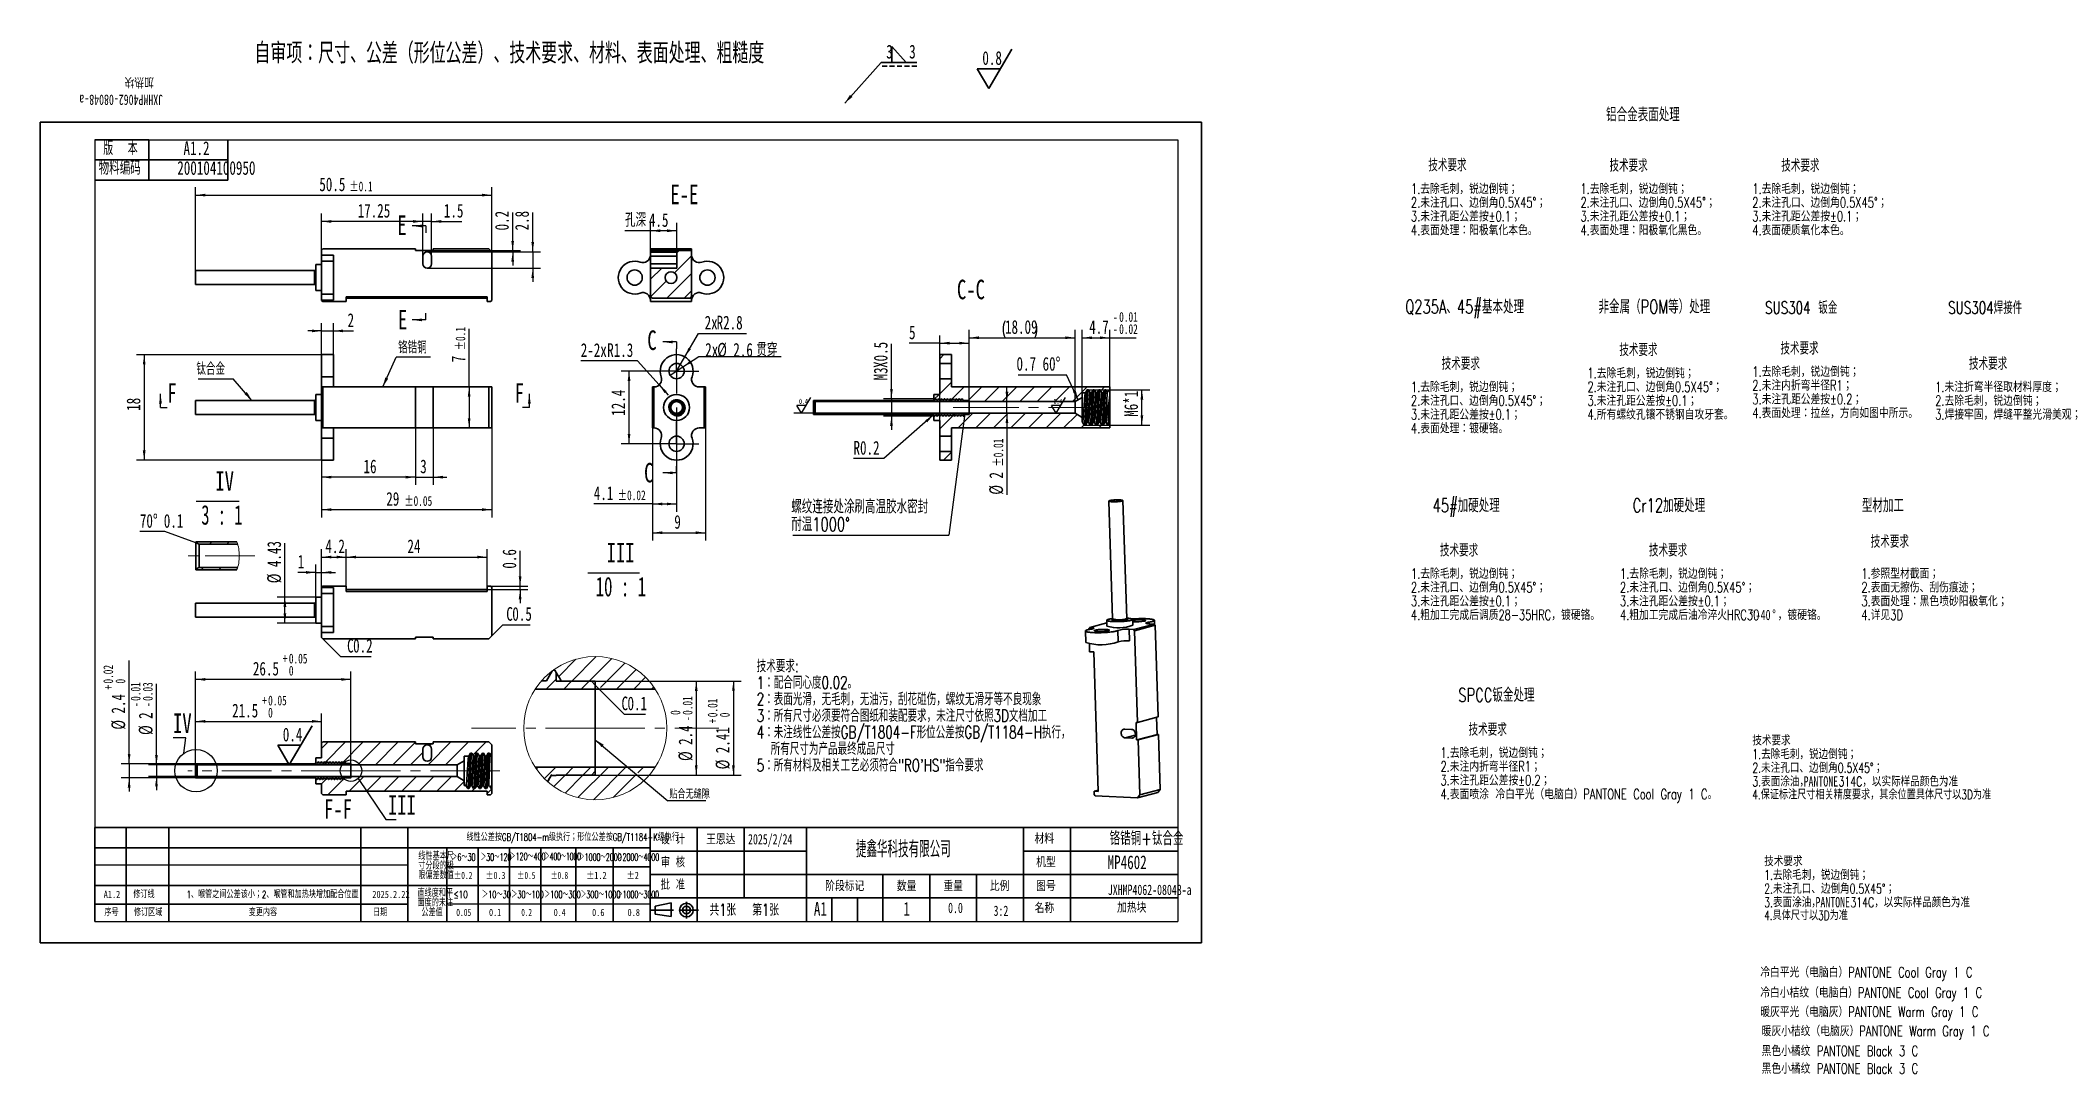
# Model space of a CAD drawing. Header units: millimetres. Extents: x 0 to 515, y -34 to 231.
import ezdxf

# ---------------------------------------------------------------- set-up
doc = ezdxf.new("R2010")
doc.units = ezdxf.units.MM
doc.header["$PDSIZE"] = -1
for name, pattern in [('CENTERX2', [20.32, 12.7, -2.54, 2.54, -2.54]), ('HIDDEN', [1.905, 1.27, -0.635]), ('PHANTOM', [12.7, 6.35, -1.27, 1.27, -1.27, 1.27, -1.27])]:
    doc.linetypes.add(name, pattern=pattern)
doc.layers.add('FORMAT', color=7, linetype='Continuous', lineweight=35)
for name, color, linetype in [('中心线层', 1, 'PHANTOM'), ('文字层', 5, 'Continuous'), ('标注层', 6, 'Continuous'), ('符号标注层', 1, 'Continuous'), ('细实线层', 250, 'Continuous'), ('轮廓实线层', 7, 'Continuous')]:
    doc.layers.add(name, color=color, linetype=linetype)
doc.styles.add('SLDTEXTSTYLE0', font='TXT', dxfattribs={"width": 0.7, "bigfont": 'bigfont'})
doc.styles.add('SLDTEXTSTYLE1', font='TXT', dxfattribs={"width": 0.7})
doc.styles.add('SLDTEXTSTYLE10', font='TXT', dxfattribs={"width": 0.569954, "bigfont": 'bigfont'})
doc.styles.add('SLDTEXTSTYLE11', font='TXT', dxfattribs={"width": 0.542825, "bigfont": 'bigfont'})
doc.styles.add('SLDTEXTSTYLE12', font='TXT', dxfattribs={"width": 0.607411, "bigfont": 'bigfont'})
doc.styles.add('SLDTEXTSTYLE13', font='TXT', dxfattribs={"width": 0.494457, "bigfont": 'bigfont'})
doc.styles.add('SLDTEXTSTYLE14', font='TXT', dxfattribs={"width": 0.523419, "bigfont": 'bigfont'})
doc.styles.add('SLDTEXTSTYLE15', font='TXT', dxfattribs={"width": 0.677411})
doc.styles.add('SLDTEXTSTYLE16', font='TXT', dxfattribs={"width": 0.616681})
doc.styles.add('SLDTEXTSTYLE17', font='TXT', dxfattribs={"width": 0.592279})
doc.styles.add('SLDTEXTSTYLE18', font='TXT', dxfattribs={"width": 0.633851})
doc.styles.add('SLDTEXTSTYLE19', font='TXT', dxfattribs={"width": 0.751649})
doc.styles.add('SLDTEXTSTYLE2', font='TXT', dxfattribs={"width": 0.579353, "bigfont": 'bigfont'})
doc.styles.add('SLDTEXTSTYLE20', font='TXT', dxfattribs={"width": 0.672854})
doc.styles.add('SLDTEXTSTYLE21', font='TXT', dxfattribs={"width": 0.604873})
doc.styles.add('SLDTEXTSTYLE22', font='TXT', dxfattribs={"width": 0.692137})
doc.styles.add('SLDTEXTSTYLE23', font='TXT', dxfattribs={"width": 0.516181, "bigfont": 'bigfont'})
doc.styles.add('SLDTEXTSTYLE24', font='TXT', dxfattribs={"width": 0.786906})
doc.styles.add('SLDTEXTSTYLE25', font='TXT', dxfattribs={"width": 0.513075, "bigfont": 'bigfont'})
doc.styles.add('SLDTEXTSTYLE26', font='TXT', dxfattribs={"width": 0.6, "bigfont": 'bigfont'})
doc.styles.add('SLDTEXTSTYLE27', font='TXT', dxfattribs={"width": 0.633333})
doc.styles.add('SLDTEXTSTYLE28', font='TXT', dxfattribs={"width": 0.62})
doc.styles.add('SLDTEXTSTYLE3', font='TXT', dxfattribs={"width": 0.633333, "bigfont": 'bigfont'})
doc.styles.add('SLDTEXTSTYLE4', font='TXT', dxfattribs={"width": 0.589499, "bigfont": 'bigfont'})
doc.styles.add('SLDTEXTSTYLE5', font='TXT', dxfattribs={"width": 0.526455, "bigfont": 'bigfont'})
doc.styles.add('SLDTEXTSTYLE6', font='TXT', dxfattribs={"width": 0.583287, "bigfont": 'bigfont'})
doc.styles.add('SLDTEXTSTYLE7', font='TXT', dxfattribs={"width": 0.632085})
doc.styles.add('SLDTEXTSTYLE8', font='TXT', dxfattribs={"width": 0.735068, "bigfont": 'bigfont'})
doc.styles.add('SLDTEXTSTYLE9', font='TXT', dxfattribs={"width": 0.615255, "bigfont": 'bigfont'})
doc.dimstyles.new('SLDDIMSTYLE0', dxfattribs={"dimtxt": 0.18, "dimasz": 2.5, "dimexe": 0, "dimexo": 0.0625, "dimgap": 0, "dimtad": 0, "dimtih": 1, "dimtoh": 1, "dimdec": 0, "dimrnd": 1e-09, "dimzin": 0, "dimdsep": 46, "dimtxsty": 'Standard', "dimsah": 1, "dimcen": 0.09, "dimadec": 0, "dimazin": 0, "dimtfac": 2.5, "dimtdec": 0, "dimtofl": 0, "dimtmove": 0, "dimatfit": 3, "dimfxl": 0, "dimfrac": 2, "dimtolj": 1, "dimtzin": 0, "dimarcsym": 0})
doc.dimstyles.new('SLDDIMSTYLE1', dxfattribs={"dimtxt": 3.5, "dimasz": 2.5, "dimexe": 0, "dimexo": 0.0625, "dimgap": 0.875, "dimtad": 2, "dimlfac": 0.666667, "dimrnd": 1e-09, "dimdsep": 46, "dimtxsty": 'SLDTEXTSTYLE1', "dimsah": 1, "dimcen": 0.09, "dimadec": 0, "dimazin": 2, "dimtfac": 1, "dimtmove": 0, "dimatfit": 0, "dimfxl": 0, "dimfrac": 2, "dimtolj": 1, "dimtzin": 12, "dimarcsym": 0})
doc.dimstyles.new('SLDDIMSTYLE10', dxfattribs={"dimtxt": 3.5, "dimasz": 2.5, "dimexe": 0, "dimexo": 0.0625, "dimgap": 0.875, "dimtad": 2, "dimlfac": 0.666667, "dimrnd": 1e-09, "dimzin": 12, "dimdsep": 46, "dimtxsty": 'SLDTEXTSTYLE1', "dimsah": 1, "dimcen": 0.09, "dimadec": 0, "dimazin": 3, "dimtol": 1, "dimtp": 0.01, "dimtm": 0.01, "dimtfac": 1, "dimtmove": 0, "dimatfit": 0, "dimfxl": 0, "dimfrac": 2, "dimtolj": 1, "dimarcsym": 0})
doc.dimstyles.new('SLDDIMSTYLE11', dxfattribs={"dimtxt": 3.5, "dimasz": 2.5, "dimexe": 0, "dimexo": 0.0625, "dimgap": 0.875, "dimtad": 2, "dimlfac": 0.666667, "dimrnd": 1e-09, "dimzin": 12, "dimdsep": 46, "dimtxsty": 'SLDTEXTSTYLE1', "dimsah": 1, "dimcen": 0.09, "dimadec": 0, "dimazin": 3, "dimtol": 1, "dimtp": -0.01, "dimtm": 0.02, "dimtfac": 1, "dimtofl": 0, "dimtmove": 0, "dimatfit": 3, "dimfxl": 0, "dimfrac": 2, "dimtolj": 1, "dimarcsym": 0})
doc.dimstyles.new('SLDDIMSTYLE12', dxfattribs={"dimtxt": 3.5, "dimasz": 2.5, "dimexe": 0, "dimexo": 0.0625, "dimgap": 0.875, "dimtad": 0, "dimtih": 1, "dimtoh": 1, "dimlfac": 0.666667, "dimrnd": 1e-09, "dimdsep": 46, "dimtxsty": 'SLDTEXTSTYLE1', "dimsah": 1, "dimcen": 0, "dimadec": 0, "dimazin": 2, "dimtfac": 1, "dimtofl": 0, "dimtmove": 1, "dimatfit": 3, "dimfxl": 0, "dimfrac": 2, "dimtolj": 1, "dimtzin": 12, "dimarcsym": 0})
doc.dimstyles.new('SLDDIMSTYLE13', dxfattribs={"dimtxt": 3.5, "dimasz": 2.5, "dimexe": 0, "dimexo": 0.0625, "dimgap": 0.875, "dimtad": 2, "dimdec": 0, "dimlfac": 0.666667, "dimrnd": 1e-09, "dimzin": 12, "dimdsep": 46, "dimtxsty": 'SLDTEXTSTYLE1', "dimsah": 1, "dimcen": 0.09, "dimadec": 0, "dimazin": 3, "dimtfac": 1, "dimtmove": 0, "dimatfit": 0, "dimfxl": 0, "dimfrac": 2, "dimtolj": 1, "dimtzin": 12, "dimarcsym": 0})
doc.dimstyles.new('SLDDIMSTYLE14', dxfattribs={"dimtxt": 0.18, "dimasz": 0.7, "dimexe": 0, "dimexo": 0.0625, "dimgap": 0, "dimtad": 0, "dimtih": 1, "dimtoh": 1, "dimdec": 0, "dimrnd": 1e-09, "dimzin": 0, "dimdsep": 46, "dimtxsty": 'Standard', "dimblk1": 'DOT', "dimblk2": 'DOT', "dimsah": 1, "dimcen": 0.09, "dimadec": 0, "dimazin": 0, "dimtfac": 0.7, "dimtdec": 0, "dimtofl": 0, "dimtmove": 0, "dimatfit": 3, "dimldrblk": 'DOT', "dimfxl": 0, "dimfrac": 2, "dimtolj": 1, "dimtzin": 0, "dimarcsym": 0})
doc.dimstyles.new('SLDDIMSTYLE15', dxfattribs={"dimtxt": 3.5, "dimasz": 2.5, "dimexe": 0, "dimexo": 0.0625, "dimgap": 0.875, "dimtad": 2, "dimlfac": 0.666667, "dimrnd": 1e-09, "dimzin": 12, "dimdsep": 46, "dimtxsty": 'SLDTEXTSTYLE1', "dimsah": 1, "dimcen": 0.09, "dimadec": 0, "dimazin": 3, "dimtol": 1, "dimtp": 0.05, "dimtfac": 1, "dimtofl": 0, "dimtmove": 0, "dimatfit": 3, "dimfxl": 0, "dimfrac": 2, "dimtolj": 1, "dimarcsym": 0})
doc.dimstyles.new('SLDDIMSTYLE16', dxfattribs={"dimtxt": 3.5, "dimasz": 2.5, "dimexe": 0, "dimexo": 0.0625, "dimgap": 0.875, "dimtad": 2, "dimlfac": 0.666667, "dimrnd": 1e-09, "dimzin": 12, "dimdsep": 46, "dimtxsty": 'SLDTEXTSTYLE1', "dimsah": 1, "dimcen": 0.09, "dimadec": 0, "dimazin": 3, "dimtol": 1, "dimtp": 0.02, "dimtfac": 1, "dimtmove": 0, "dimatfit": 0, "dimfxl": 0, "dimfrac": 2, "dimtolj": 1, "dimarcsym": 0})
doc.dimstyles.new('SLDDIMSTYLE17', dxfattribs={"dimtxt": 3.5, "dimasz": 2.5, "dimexe": 0, "dimexo": 0.0625, "dimgap": 0.875, "dimtad": 2, "dimlfac": 0.666667, "dimrnd": 1e-09, "dimzin": 12, "dimdsep": 46, "dimtxsty": 'SLDTEXTSTYLE1', "dimsah": 1, "dimcen": 0.09, "dimadec": 0, "dimazin": 3, "dimtol": 1, "dimtp": -0.01, "dimtm": 0.03, "dimtfac": 1, "dimtmove": 0, "dimatfit": 0, "dimfxl": 0, "dimfrac": 2, "dimtolj": 1, "dimarcsym": 0})
doc.dimstyles.new('SLDDIMSTYLE18', dxfattribs={"dimtxt": 0.18, "dimasz": 2.5, "dimexe": 0, "dimexo": 0.0625, "dimgap": 0, "dimtad": 0, "dimtih": 1, "dimtoh": 1, "dimdec": 0, "dimrnd": 1e-09, "dimzin": 0, "dimdsep": 46, "dimtxsty": 'Standard', "dimblk1": 'NONE', "dimblk2": 'NONE', "dimsah": 1, "dimcen": 0.09, "dimadec": 0, "dimazin": 0, "dimtfac": 2.5, "dimtdec": 0, "dimtofl": 0, "dimtmove": 0, "dimatfit": 3, "dimldrblk": 'NONE', "dimfxl": 0, "dimfrac": 2, "dimtolj": 1, "dimtzin": 0, "dimarcsym": 0})
doc.dimstyles.new('SLDDIMSTYLE19', dxfattribs={"dimtxt": 3.5, "dimasz": 2.5, "dimexe": 0, "dimexo": 0.0625, "dimgap": 0.875, "dimtad": 2, "dimlfac": 0.1, "dimrnd": 1e-09, "dimzin": 12, "dimdsep": 46, "dimtxsty": 'SLDTEXTSTYLE1', "dimsah": 1, "dimcen": 0.09, "dimadec": 0, "dimazin": 3, "dimtol": 1, "dimtm": 0.01, "dimtfac": 1, "dimtofl": 0, "dimtmove": 0, "dimatfit": 3, "dimfxl": 0, "dimfrac": 2, "dimtolj": 1, "dimarcsym": 0})
doc.dimstyles.new('SLDDIMSTYLE2', dxfattribs={"dimtxt": 3.5, "dimasz": 2.5, "dimexe": 0, "dimexo": 0.0625, "dimgap": 0.875, "dimtad": 2, "dimlfac": 0.666667, "dimrnd": 1e-09, "dimzin": 12, "dimdsep": 46, "dimtxsty": 'SLDTEXTSTYLE1', "dimsah": 1, "dimcen": 0.09, "dimadec": 0, "dimazin": 3, "dimtol": 1, "dimtp": 0.1, "dimtm": 0.1, "dimtfac": 1, "dimtdec": 1, "dimtofl": 0, "dimtmove": 0, "dimatfit": 3, "dimfxl": 0, "dimfrac": 2, "dimtolj": 1, "dimarcsym": 0})
doc.dimstyles.new('SLDDIMSTYLE20', dxfattribs={"dimtxt": 3.5, "dimasz": 2.5, "dimexe": 0, "dimexo": 0.0625, "dimgap": 0.875, "dimtad": 2, "dimlfac": 0.1, "dimrnd": 1e-09, "dimzin": 12, "dimdsep": 46, "dimtxsty": 'SLDTEXTSTYLE1', "dimsah": 1, "dimcen": 0.09, "dimadec": 0, "dimazin": 3, "dimtol": 1, "dimtp": 0.01, "dimtfac": 1, "dimtofl": 0, "dimtmove": 0, "dimatfit": 3, "dimfxl": 0, "dimfrac": 2, "dimtolj": 1, "dimarcsym": 0})
doc.dimstyles.new('SLDDIMSTYLE3', dxfattribs={"dimtxt": 3.5, "dimasz": 2.5, "dimexe": 0, "dimexo": 0.0625, "dimgap": 0.875, "dimtad": 2, "dimlfac": 0.666667, "dimrnd": 1e-09, "dimzin": 12, "dimdsep": 46, "dimtxsty": 'SLDTEXTSTYLE1', "dimsah": 1, "dimcen": 0.09, "dimadec": 0, "dimazin": 3, "dimtfac": 1, "dimtmove": 0, "dimatfit": 0, "dimfxl": 0, "dimfrac": 2, "dimtolj": 1, "dimtzin": 12, "dimarcsym": 0})
doc.dimstyles.new('SLDDIMSTYLE4', dxfattribs={"dimtxt": 3.5, "dimasz": 2.5, "dimexe": 0, "dimexo": 0.0625, "dimgap": 0.875, "dimtad": 2, "dimlfac": 0.666667, "dimrnd": 1e-09, "dimzin": 12, "dimdsep": 46, "dimtxsty": 'SLDTEXTSTYLE1', "dimsah": 1, "dimcen": 0.09, "dimadec": 0, "dimazin": 3, "dimtfac": 1, "dimtofl": 0, "dimtmove": 0, "dimatfit": 3, "dimfxl": 0, "dimfrac": 2, "dimtolj": 1, "dimtzin": 12, "dimarcsym": 0})
doc.dimstyles.new('SLDDIMSTYLE5', dxfattribs={"dimtxt": 3.5, "dimasz": 2.5, "dimexe": 0, "dimexo": 0.0625, "dimgap": 0.875, "dimtad": 2, "dimlfac": 0.666667, "dimrnd": 1e-09, "dimzin": 12, "dimdsep": 46, "dimtxsty": 'SLDTEXTSTYLE1', "dimsah": 1, "dimcen": 0.09, "dimadec": 0, "dimazin": 3, "dimtol": 1, "dimtp": 0.05, "dimtm": 0.05, "dimtfac": 1, "dimtofl": 0, "dimtmove": 0, "dimatfit": 3, "dimfxl": 0, "dimfrac": 2, "dimtolj": 1, "dimarcsym": 0})
doc.dimstyles.new('SLDDIMSTYLE6', dxfattribs={"dimtxt": 3.5, "dimasz": 2.5, "dimexe": 0, "dimexo": 0.0625, "dimgap": 0.875, "dimtad": 2, "dimlfac": 0.666667, "dimrnd": 1e-09, "dimzin": 12, "dimdsep": 46, "dimtxsty": 'SLDTEXTSTYLE1', "dimsah": 1, "dimcen": 0.09, "dimadec": 0, "dimazin": 3, "dimtol": 1, "dimtp": 0.02, "dimtm": 0.02, "dimtfac": 1, "dimtofl": 0, "dimtmove": 0, "dimatfit": 3, "dimfxl": 0, "dimfrac": 2, "dimtolj": 1, "dimarcsym": 0})
doc.dimstyles.new('SLDDIMSTYLE7', dxfattribs={"dimtxt": 3.5, "dimasz": 2.5, "dimexe": 0, "dimexo": 0.0625, "dimgap": 0.875, "dimtad": 0, "dimtih": 1, "dimtoh": 1, "dimlfac": 0.666667, "dimrnd": 1e-09, "dimzin": 12, "dimdsep": 46, "dimtxsty": 'SLDTEXTSTYLE1', "dimblk1": 'NONE', "dimsah": 1, "dimcen": 0, "dimadec": 0, "dimazin": 3, "dimtfac": 1, "dimtmove": 0, "dimatfit": 3, "dimldrblk": 'NONE', "dimfxl": 0, "dimfrac": 2, "dimtolj": 1, "dimtzin": 12, "dimarcsym": 0})
doc.dimstyles.new('SLDDIMSTYLE8', dxfattribs={"dimtxt": 3.5, "dimasz": 2.5, "dimexe": 0, "dimexo": 0.0625, "dimgap": 0.875, "dimtad": 0, "dimtih": 1, "dimtoh": 1, "dimlfac": 0.666667, "dimrnd": 1e-09, "dimzin": 12, "dimdsep": 46, "dimtxsty": 'SLDTEXTSTYLE1', "dimsah": 1, "dimcen": 0, "dimadec": 0, "dimazin": 3, "dimtfac": 1, "dimtofl": 0, "dimtmove": 0, "dimatfit": 3, "dimfxl": 0, "dimfrac": 2, "dimtolj": 1, "dimtzin": 12, "dimarcsym": 0})
doc.dimstyles.new('SLDDIMSTYLE9', dxfattribs={"dimtxt": 3.5, "dimasz": 2.5, "dimexe": 0, "dimexo": 0.0625, "dimgap": 0.875, "dimtad": 0, "dimtih": 1, "dimtoh": 1, "dimlfac": 0.666667, "dimrnd": 1e-09, "dimzin": 12, "dimdsep": 46, "dimtxsty": 'SLDTEXTSTYLE1', "dimsah": 1, "dimcen": 0, "dimadec": 0, "dimazin": 3, "dimtfac": 1, "dimtofl": 0, "dimtmove": 1, "dimatfit": 3, "dimfxl": 0, "dimfrac": 2, "dimtolj": 1, "dimtzin": 12, "dimarcsym": 0})

msp = doc.modelspace()

# ---------------------------------------------------------------- texts
at = {"layer": 'FORMAT'}
for s, insert, char_height, attachment_point, style in [('自审项：尺寸、公差（形位公差）、技术要求、材料、表面处理、粗糙度', (120.17, 230.257), 5.29167, 2, 'SLDTEXTSTYLE0'), ('铝合金表面处理', (400.671, 213.627), 3.5, 1, 'SLDTEXTSTYLE0'), ('版  本', (16.315, 205.03), 3.5, 1, 'SLDTEXTSTYLE26'), ('A1.2', (40.151, 205.03), 3.5, 2, 'SLDTEXTSTYLE1'), ('物料编码', (15.118, 199.977), 3.5, 1, 'SLDTEXTSTYLE0'), ('200104100950', (45.232, 199.977), 3.5, 2, 'SLDTEXTSTYLE1'), ('Q235A、45#基本处理', (349.317, 164.457), 3.5, 1, 'SLDTEXTSTYLE0'), ('非金属（POM等）处理', (398.722, 164.457), 3.5, 1, 'SLDTEXTSTYLE0'), ('SUS304 钣金', (441.341, 164.064), 3.175, 1, 'SLDTEXTSTYLE0'), ('SUS304焊接件', (488.172, 164.064), 3.175, 1, 'SLDTEXTSTYLE0'), ('45#加硬处理', (356.309, 113.622), 3.5, 1, 'SLDTEXTSTYLE0'), ('Cr12加硬处理', (407.483, 113.622), 3.5, 1, 'SLDTEXTSTYLE0'), ('型材加工', (466.094, 113.622), 3.5, 1, 'SLDTEXTSTYLE0'), ('SPCC钣金处理', (362.885, 65.115), 3.5, 1, 'SLDTEXTSTYLE0'), ('线性公差按GB/T1804-m级执行；形位公差按GB/T1184-K级执行', (136.383, 27.923), 1.85208, 2, 'SLDTEXTSTYLE0'), ('设 计', (158.893, 27.798), 2.6458, 1, 'SLDTEXTSTYLE3'), ('王恩达', (170.491, 27.798), 2.6458, 1, 'SLDTEXTSTYLE0'), ('2025/2/24', (181.216, 27.798), 2.6458, 1, 'SLDTEXTSTYLE1'), ('捷鑫华科技有限公司', (208.788, 26.065), 4.2333, 1, 'SLDTEXTSTYLE2'), ('材料', (254.5, 27.981), 2.6458, 1, 'SLDTEXTSTYLE0'), ('铬锆铜+钛合金', (283.142, 28.441), 3.5, 2, 'SLDTEXTSTYLE0'), ('＞6～30', (105.346, 22.818), 1.8521, 1, 'SLDTEXTSTYLE4'), ('＞30～120', (112.869, 22.818), 1.8521, 1, 'SLDTEXTSTYLE5'), ('＞120～400', (120.24, 22.979), 1.8521, 1, 'SLDTEXTSTYLE6'), ('＞400～1000', (129.208, 22.979), 1.8521, 1, 'SLDTEXTSTYLE13'), ('＞1000～2000', (138.061, 22.818), 1.8521, 1, 'SLDTEXTSTYLE14'), ('＞2000～4000', (147.802, 22.818), 1.8521, 1, 'SLDTEXTSTYLE23'), ('审 核', (158.895, 21.957), 2.6458, 1, 'SLDTEXTSTYLE3'), ('机型', (254.905, 21.957), 2.6458, 1, 'SLDTEXTSTYLE0'), ('MP4602', (273.188, 22.32), 3.5, 1, 'SLDTEXTSTYLE1'), ('±0.2', (105.944, 18.143), 1.8521, 1, 'SLDTEXTSTYLE7'), ('±0.3', (114.061, 18.143), 1.8521, 1, 'SLDTEXTSTYLE15'), ('±0.5', (122.166, 18.143), 1.8521, 1, 'SLDTEXTSTYLE16'), ('±0.8', (130.717, 18.143), 1.8521, 1, 'SLDTEXTSTYLE17'), ('±1.2', (139.8, 18.143), 1.8521, 1, 'SLDTEXTSTYLE22'), ('±2', (150.175, 18.143), 1.8521, 1, 'SLDTEXTSTYLE24'), ('批 准', (158.895, 16.221), 2.6458, 1, 'SLDTEXTSTYLE3'), ('阶段标记', (200.94, 15.852), 2.6458, 1, 'SLDTEXTSTYLE0'), ('数量', (219.261, 15.852), 2.6458, 1, 'SLDTEXTSTYLE0'), ('重量', (231.173, 15.852), 2.6458, 1, 'SLDTEXTSTYLE0'), ('比例', (243.058, 15.852), 2.6458, 1, 'SLDTEXTSTYLE0'), ('图号', (254.905, 15.852), 2.6458, 1, 'SLDTEXTSTYLE0'), ('A1.2', (16.414, 13.281), 1.8521, 1, 'SLDTEXTSTYLE1'), ('修订线', (23.988, 13.281), 1.8521, 1, 'SLDTEXTSTYLE0'), ('1、喉管之间公差该小；2、喉管和加热块增加配合位置', (37.626, 13.281), 1.85208, 1, 'SLDTEXTSTYLE0'), ('2025.2.22', (85.13, 13.281), 1.8521, 1, 'SLDTEXTSTYLE1'), ('≤10', (105.899, 13.234), 1.8521, 1, 'SLDTEXTSTYLE8'), ('＞10～30', (113.157, 13.234), 1.8521, 1, 'SLDTEXTSTYLE12'), ('＞30～100', (120.633, 13.234), 1.8521, 1, 'SLDTEXTSTYLE9'), ('＞100～300', (129.134, 13.234), 1.8521, 1, 'SLDTEXTSTYLE10'), ('＞300～1000', (138.425, 13.234), 1.8521, 1, 'SLDTEXTSTYLE11'), ('＞1000～3000', (147.843, 13.234), 1.8521, 1, 'SLDTEXTSTYLE25'), ('A1', (198.051, 10.42), 3.5, 1, 'SLDTEXTSTYLE1'), ('1', (220.958, 10.42), 3.5, 1, 'SLDTEXTSTYLE1'), ('名称', (254.522, 10.232), 2.6458, 1, 'SLDTEXTSTYLE0'), ('序号', (16.581, 8.667), 1.8521, 1, 'SLDTEXTSTYLE0'), ('修订区域', (24.156, 8.667), 1.8521, 1, 'SLDTEXTSTYLE0'), ('变更内容', (53.498, 8.667), 1.8521, 1, 'SLDTEXTSTYLE0'), ('日期', (85.297, 8.667), 1.8521, 1, 'SLDTEXTSTYLE0'), ('0.05', (106.585, 8.679), 1.8521, 1, 'SLDTEXTSTYLE18'), ('0.1', (114.961, 8.679), 1.8521, 1, 'SLDTEXTSTYLE19'), ('0.2', (123.23, 8.679), 1.8521, 1, 'SLDTEXTSTYLE21'), ('0.4', (131.517, 8.667), 1.8521, 1, 'SLDTEXTSTYLE20'), ('0.6', (141.322, 8.667), 1.8521, 1, 'SLDTEXTSTYLE1'), ('0.8', (150.393, 8.667), 1.8521, 1, 'SLDTEXTSTYLE1'), ('共1张', (171.337, 9.897), 3, 1, 'SLDTEXTSTYLE0'), ('第1张', (182.289, 9.897), 3, 1, 'SLDTEXTSTYLE0'), ('0.0', (234.269, 10.232), 2.6458, 2, 'SLDTEXTSTYLE1'), ('3:2', (245.898, 9.483), 2.6458, 2, 'SLDTEXTSTYLE1'), ('冷白平光（电脑白）PANTONE Cool Gray 1 C', (440.105, -6.233), 2.64583, 1, 'SLDTEXTSTYLE0'), ('冷白小桔纹（电脑白）PANTONE Cool Gray 1 C', (440.105, -11.437), 2.64583, 1, 'SLDTEXTSTYLE0'), ('暖灰平光（电脑灰）PANTONE Warm Gray 1 C', (440.105, -16.367), 2.64583, 1, 'SLDTEXTSTYLE0'), ('暖灰小桔纹（电脑灰）PANTONE Warm Gray 1 C', (440.45, -21.282), 2.64583, 1, 'SLDTEXTSTYLE0'), ('黑色小橘纹 PANTONE Black 3 C', (440.45, -26.36), 2.64583, 1, 'SLDTEXTSTYLE0'), ('黑色小橘纹 PANTONE Black 3 C', (440.45, -30.886), 2.64583, 1, 'SLDTEXTSTYLE0')]:
    msp.add_mtext(s, dxfattribs=dict(at, insert=insert, char_height=char_height, attachment_point=attachment_point, style=style))
at = {"layer": '细实线层', "char_height": 5, "style": 'SLDTEXTSTYLE1'}
for s, insert, attachment_point in [('E-E', (164.953, 193.947), 2), ('E', (91.512, 186.085), 1), ('C-C', (238.223, 169.628), 2), ('E', (91.674, 161.897), 1), ('C', (155.454, 156.652), 1), ('F', (32.682, 143.143), 1), ('F', (121.537, 143.143), 1), ('C', (154.631, 122.76), 1), ('IV', (34.15, 58.646), 1), ('F-F', (76.354, 36.7), 2), ('III', (89.098, 37.724), 1)]:
    msp.add_mtext(s, dxfattribs=dict(at, insert=insert, attachment_point=attachment_point))

# ---------------------------------------------------------------- blocks, each defined once
blk = doc.blocks.new('SW_NOTE_0')
at = {"layer": 'FORMAT', "color": 0, "attachment_point": 1}
for s, insert, char_height, style in [('技术要求', (0, 3.22), 2.5, 'SLDTEXTSTYLE0'), ('2.未注孔口、边倒角0.5X45°；', (0, -3.78), 2.5, 'SLDTEXTSTYLE0'), ('1.去除毛刺，锐边倒钝；', (0, -0.28), 2.5, 'SLDTEXTSTYLE0'), ('3.表面涂油，', (0, -7.28), 2.5, 'SLDTEXTSTYLE0'), ('PANTONE', (13.12, -7.17), 2.646, 'SLDTEXTSTYLE1'), ('314C，以实际样品颜色为准', (22.06, -7.28), 2.5, 'SLDTEXTSTYLE0'), ('；', (48.46, -7.44), 2.38, 'SLDTEXTSTYLE0'), ('4.保证标注尺寸相关精度要求，其余位置具体尺寸以3D为准', (0, -10.69), 2.3813, 'SLDTEXTSTYLE0')]:
    blk.add_mtext(s, dxfattribs=dict(at, insert=insert, char_height=char_height, style=style))
blk = doc.blocks.new('SW_NOTE_0_1')
at = {"layer": 'FORMAT', "color": 0, "attachment_point": 1}
for s, insert, char_height, style in [('技术要求', (0, 3.22), 2.5, 'SLDTEXTSTYLE0'), ('2.未注孔口、边倒角0.5X45°；', (0, -3.78), 2.5, 'SLDTEXTSTYLE0'), ('1.去除毛刺，锐边倒钝；', (0, -0.28), 2.5, 'SLDTEXTSTYLE0'), ('3.表面涂油，', (0, -7.28), 2.5, 'SLDTEXTSTYLE0'), ('PANTONE', (13.12, -7.17), 2.646, 'SLDTEXTSTYLE1'), ('314C，以实际样品颜色为准', (22.06, -7.28), 2.5, 'SLDTEXTSTYLE0'), ('；', (48.46, -7.44), 2.38, 'SLDTEXTSTYLE0'), ('4.具体尺寸以3D为准', (0, -10.69), 2.3813, 'SLDTEXTSTYLE0')]:
    blk.add_mtext(s, dxfattribs=dict(at, insert=insert, char_height=char_height, style=style))
blk = doc.blocks.new('SW_NOTE_0_2')
at = {"layer": 'FORMAT', "color": 0, "attachment_point": 1, "style": 'SLDTEXTSTYLE0'}
for s, insert, char_height in [('技术要求', (5.95, 4.09), 3.175), ('1.去除毛刺，锐边倒钝；', (-1.23, -2.12), 2.6458), ('2.未注内折弯半径R1；', (-1.23, -5.64), 2.6458), ('3.未注孔距公差按±0.2；', (-1.23, -9.17), 2.6458), ('4.表面处理：拉丝，方向如图中所示。', (-1.23, -12.7), 2.6458)]:
    blk.add_mtext(s, dxfattribs=dict(at, insert=insert, char_height=char_height))
blk = doc.blocks.new('SW_NOTE_0_3')
at = {"layer": 'FORMAT', "color": 0, "attachment_point": 1, "style": 'SLDTEXTSTYLE0'}
for s, insert, char_height in [('技术要求', (0, 4.09), 3.175), ('1.去除毛刺，锐边倒钝；', (-7.41, -2.12), 2.6458), ('2.未注孔口、边倒角0.5X45°；', (-7.41, -5.64), 2.6458), ('3.未注孔距公差按±0.1；', (-7.41, -9.17), 2.6458), ('4.表面处理：阳极氧化黑色。', (-7.41, -12.7), 2.6458)]:
    blk.add_mtext(s, dxfattribs=dict(at, insert=insert, char_height=char_height))
blk = doc.blocks.new('SW_NOTE_0_4')
at = {"layer": 'FORMAT', "color": 0, "attachment_point": 1, "style": 'SLDTEXTSTYLE0'}
for s, insert, char_height in [('技术要求', (0, 4.09), 3.175), ('1.去除毛刺，锐边倒钝；', (-4.45, -2.22), 2.6458), ('2.未注孔口、边倒角0.5X45°；', (-4.45, -5.74), 2.6458), ('3.未注孔距公差按±0.1；', (-4.45, -9.27), 2.6458), ('4.表面处理：阳极氧化本色。', (-4.45, -12.8), 2.6458)]:
    blk.add_mtext(s, dxfattribs=dict(at, insert=insert, char_height=char_height))
blk = doc.blocks.new('SW_NOTE_0_5')
at = {"layer": 'FORMAT', "color": 0, "attachment_point": 1, "style": 'SLDTEXTSTYLE0'}
for s, insert, char_height in [('技术要求', (2.38, 4.09), 3.175), ('1.参照型材截面；', (0, -4.35), 2.646), ('2.表面无擦伤、刮伤痕迹；', (0, -7.88), 2.6458), ('3.表面处理：黑色喷砂阳极氧化；', (0, -11.41), 2.6458), ('4.详见3D', (0, -14.93), 2.646)]:
    blk.add_mtext(s, dxfattribs=dict(at, insert=insert, char_height=char_height))
blk = doc.blocks.new('SW_NOTE_0_6')
at = {"layer": 'FORMAT', "color": 0, "attachment_point": 1, "style": 'SLDTEXTSTYLE0'}
for s, insert, char_height in [('技术要求', (1.19, 4.09), 3.175), ('1.去除毛刺，锐边倒钝；', (-6.67, -2.12), 2.6458), ('2.未注孔口、边倒角0.5X45°；', (-6.67, -5.64), 2.6458), ('3.未注孔距公差按±0.1；', (-6.67, -9.17), 2.6458), ('4.表面处理：镀硬铬。', (-6.67, -12.7), 2.6458)]:
    blk.add_mtext(s, dxfattribs=dict(at, insert=insert, char_height=char_height))
blk = doc.blocks.new('SW_NOTE_0_7')
at = {"layer": 'FORMAT', "color": 0, "attachment_point": 1, "style": 'SLDTEXTSTYLE0'}
for s, insert, char_height in [('技术要求', (5.95, 4.09), 3.175), ('1.去除毛刺，锐边倒钝；', (-1.23, -2.12), 2.6458), ('2.未注内折弯半径R1；', (-1.23, -5.64), 2.6458), ('3.未注孔距公差按±0.2；', (-1.23, -9.17), 2.6458), ('4.表面喷涂 冷白平光（电脑白）PANTONE Cool Gray 1 C。', (-1.23, -12.7), 2.6458)]:
    blk.add_mtext(s, dxfattribs=dict(at, insert=insert, char_height=char_height))
blk = doc.blocks.new('SW_NOTE_0_8')
at = {"layer": 'FORMAT', "color": 0, "attachment_point": 1, "style": 'SLDTEXTSTYLE0'}
for s, insert, char_height in [('技术要求', (0, 4.09), 3.175), ('1.去除毛刺，锐边倒钝；', (-8.15, -2.12), 2.6458), ('2.未注孔口、边倒角0.5X45°；', (-8.15, -5.64), 2.6458), ('3.未注孔距公差按±0.1；', (-8.15, -9.17), 2.6458), ('4.所有螺纹孔镶不锈钢自攻牙套。', (-8.15, -12.7), 2.6458)]:
    blk.add_mtext(s, dxfattribs=dict(at, insert=insert, char_height=char_height))
blk = doc.blocks.new('SW_NOTE_0_9')
at = {"layer": 'FORMAT', "color": 0, "attachment_point": 1, "style": 'SLDTEXTSTYLE0'}
for s, insert, char_height in [('技术要求', (0, 4.09), 3.175), ('1.去除毛刺，锐边倒钝；', (-7.41, -2.12), 2.6458), ('2.未注孔口、边倒角0.5X45°；', (-7.41, -5.64), 2.6458), ('3.未注孔距公差按±0.1；', (-7.41, -9.17), 2.6458), ('4.表面硬质氧化本色。', (-7.41, -12.7), 2.6458)]:
    blk.add_mtext(s, dxfattribs=dict(at, insert=insert, char_height=char_height))
blk = doc.blocks.new('SW_NOTE_0_10')
at = {"layer": 'FORMAT', "color": 0, "attachment_point": 1, "style": 'SLDTEXTSTYLE0'}
for s, insert, char_height in [('技术要求', (0, 4.09), 3.175), ('1.未注折弯半径取材料厚度；', (-8.64, -2.12), 2.6458), ('2.去除毛刺，锐边倒钝；', (-8.64, -5.64), 2.6458), ('3.焊接牢固，焊缝平整光滑美观；', (-8.64, -9.17), 2.6458)]:
    blk.add_mtext(s, dxfattribs=dict(at, insert=insert, char_height=char_height))
blk = doc.blocks.new('SW_NOTE_0_11')
at = {"layer": 'FORMAT', "color": 0, "attachment_point": 1}
for s, insert, char_height, style in [('技术要求', (0, 4.09), 3.175, 'SLDTEXTSTYLE0'), ('1.去除毛刺，锐边倒钝；', (-7.41, -2.12), 2.6458, 'SLDTEXTSTYLE0'), ('2.未注孔口、边倒角0.5X45°；', (-7.41, -5.64), 2.6458, 'SLDTEXTSTYLE0'), ('3.未注孔距公差按±0.1；', (-7.41, -9.17), 2.6458, 'SLDTEXTSTYLE0'), ('4.粗加工完成后油冷淬火HRC30', (-7.41, -12.7), 2.6458, 'SLDTEXTSTYLE0'), ('%%d', (25.92, -12.7), 2.646, 'SLDTEXTSTYLE1'), ('-40', (27.32, -12.7), 2.646, 'SLDTEXTSTYLE1'), ('%%d', (31.53, -12.7), 2.646, 'SLDTEXTSTYLE1'), ('，镀硬铬。', (32.92, -12.7), 2.646, 'SLDTEXTSTYLE0')]:
    blk.add_mtext(s, dxfattribs=dict(at, insert=insert, char_height=char_height, style=style))
blk = doc.blocks.new('SW_NOTE_0_12')
at = {"layer": 'FORMAT', "color": 0, "attachment_point": 1, "style": 'SLDTEXTSTYLE0'}
for s, insert, char_height in [('技术要求', (0, 4.09), 3.175), ('1.去除毛刺，锐边倒钝；', (-7.41, -2.12), 2.6458), ('2.未注孔口、边倒角0.5X45°；', (-7.41, -5.64), 2.6458), ('3.未注孔距公差按±0.1；', (-7.41, -9.17), 2.6458), ('4.粗加工完成后调质28-35HRC，镀硬铬。', (-7.41, -12.7), 2.6458)]:
    blk.add_mtext(s, dxfattribs=dict(at, insert=insert, char_height=char_height))
blk = doc.blocks.new('SW_NOTE_0_13')
at = {"layer": 'FORMAT', "color": 0, "char_height": 3.175, "attachment_point": 1, "style": 'SLDTEXTSTYLE0'}
for s, insert in [('技术要求:', (0, 4.09)), ('1：配合同心度0.02。', (0, -0.14)), ('2：表面光滑，无毛刺，无油污，刮花碰伤，螺纹无滑牙等不良现象', (0, -4.37)), ('3：所有尺寸必须要符合图纸和装配要求，未注尺寸依照3D文档加工', (0, -8.61)), ('4：未注线性公差按GB/T1804-F形位公差按GB/T1184-H执行，', (0, -12.84)), ('所有尺寸为产品最终成品尺寸', (3.57, -17.07)), ('5：所有材料及相关工艺必须符合"RO\'HS"指令要求', (0, -21.31))]:
    blk.add_mtext(s, dxfattribs=dict(at, insert=insert))
blk = doc.blocks.new('SW_NOTE_0_14')
at = {"layer": 'FORMAT', "color": 0, "char_height": 1.852, "attachment_point": 2, "style": 'SLDTEXTSTYLE0'}
for s, insert in [('线性基本尺', (6.37, 2.39)), ('寸分段的极', (6.37, -0.08)), ('限偏差数值', (6.37, -2.55))]:
    blk.add_mtext(s, dxfattribs=dict(at, insert=insert))
blk = doc.blocks.new('SW_NOTE_0_15')
at = {"layer": 'FORMAT', "color": 0, "char_height": 1.852, "attachment_point": 2, "style": 'SLDTEXTSTYLE0'}
for s, insert in [('面度的未注', (6.37, -0.08)), ('直线度和平', (6.37, 2.39)), ('公差值', (5.55, -2.55))]:
    blk.add_mtext(s, dxfattribs=dict(at, insert=insert))
blk = doc.blocks.new('SW_NOTE_0_16')
at = {"layer": 'FORMAT', "color": 0, "attachment_point": 2}
for s, insert, char_height, style in [('JXHMP4062-08048-a', (17.12, 3.41), 2.6458, 'SLDTEXTSTYLE1'), ('加热块', (12.53, -1.12), 2.646, 'SLDTEXTSTYLE0')]:
    blk.add_mtext(s, dxfattribs=dict(at, insert=insert, char_height=char_height, style=style))
blk = doc.blocks.new('SW_NOTE_0_17')
at = {"layer": 'FORMAT', "color": 0, "attachment_point": 2, "rotation": 180}
for s, insert, char_height, style in [('加热块', (-12.53, 1.12), 2.646, 'SLDTEXTSTYLE0'), ('JXHMP4062-08048-a', (-17.12, -3.41), 2.6458, 'SLDTEXTSTYLE1')]:
    blk.add_mtext(s, dxfattribs=dict(at, insert=insert, char_height=char_height, style=style))
blk = doc.blocks.new('SW_SFSYMBOL_0')
at = {"layer": 'FORMAT', "color": 0}
for p, q in [((1.65, -5), (7.55, 5)), ((1.65, -5), (-1.3, 0)), ((4.6, 0), (-1.3, 0))]:
    blk.add_line(p, q, dxfattribs=at)
at = {"layer": 'FORMAT', "color": 0, "insert": (0, 4.51), "char_height": 3.5, "attachment_point": 1, "style": 'SLDTEXTSTYLE1'}
blk.add_mtext('0.8', dxfattribs=at)
blk = doc.blocks.new('SW_SYMBOL_WELD_FILL')
at = {"layer": 'FORMAT', "color": 0}
for p, q in [((100, 0), (100, 900)), ((100, 900), (900, 0)), ((100, 0), (900, 0))]:
    blk.add_line(p, q, dxfattribs=at)
blk = doc.blocks.new('SW_WELDSYMBOL_0')
at = {"layer": 'FORMAT', "color": 0}
blk.add_line((9.15, 0), (0, 0), dxfattribs=at)
at = {"layer": 'FORMAT', "color": 0, "linetype": 'HIDDEN'}
blk.add_line((9.15, -1), (0, -1), dxfattribs=at)
at = {"layer": 'FORMAT', "color": 0, "xscale": 0.004511737089201878, "yscale": 0.004511737089201878, "zscale": 0.004511737089201878}
blk.add_blockref('SW_SYMBOL_WELD_FILL', (2.31, 0), dxfattribs=at)
at = {"layer": 'FORMAT', "color": 0, "char_height": 3.5, "attachment_point": 1, "style": 'SLDTEXTSTYLE1'}
for insert in [(1.31, 4.51), (7.18, 4.51)]:
    blk.add_mtext('3', dxfattribs=dict(at, insert=insert))
blk = doc.blocks.new('_D')
at = {"layer": '细实线层'}
for p, q in [((121.02, 177.07), (121.02, 186.84)), ((99.16, 176.77), (123.02, 176.77)), ((100.66, 177.07), (123.02, 177.07)), ((121.02, 176.77), (121.02, 177.07)), ((121.02, 176.77), (121.02, 173.27))]:
    blk.add_line(p, q, dxfattribs=at)
for points in [[(121.02, 177.07), (121.37, 179.57), (120.67, 179.57)], [(121.02, 176.77), (120.67, 174.27), (121.37, 174.27)]]:
    blk.add_solid(points, dxfattribs=at)
at = {"layer": '细实线层', "insert": (116.51, 182.24), "char_height": 3.5, "attachment_point": 1, "rotation": 90, "style": 'SLDTEXTSTYLE1'}
blk.add_mtext('0.2', dxfattribs=at)
blk = doc.blocks.new('_D_1')
at = {"layer": '细实线层'}
for p, q in [((39.91, 171.97), (39.91, 193.28)), ((39.91, 191.28), (115.66, 191.28)), ((115.66, 176.77), (115.66, 193.28))]:
    blk.add_line(p, q, dxfattribs=at)
for points in [[(39.91, 191.28), (42.41, 190.93), (42.41, 191.63)], [(115.66, 191.28), (113.16, 191.63), (113.16, 190.93)]]:
    blk.add_solid(points, dxfattribs=at)
at = {"layer": '细实线层', "attachment_point": 1, "style": 'SLDTEXTSTYLE1'}
for s, insert, char_height in [('50.5', (71.56, 195.8), 3.5), ('±0.1', (79.24, 194.76), 2.5)]:
    blk.add_mtext(s, dxfattribs=dict(at, insert=insert, char_height=char_height))
blk = doc.blocks.new('_D_2')
at = {"layer": '细实线层'}
for p, q in [((98.04, 175.65), (98.04, 186.54)), ((100.29, 175.65), (100.29, 186.54)), ((98.04, 184.54), (94.54, 184.54)), ((100.29, 184.54), (98.04, 184.54)), ((100.29, 184.54), (108.03, 184.54))]:
    blk.add_line(p, q, dxfattribs=at)
for points in [[(98.04, 184.54), (95.54, 184.89), (95.54, 184.19)], [(100.29, 184.54), (102.79, 184.19), (102.79, 184.89)]]:
    blk.add_solid(points, dxfattribs=at)
at = {"layer": '细实线层', "insert": (103.43, 189.05), "char_height": 3.5, "attachment_point": 1, "style": 'SLDTEXTSTYLE1'}
blk.add_mtext('1.5', dxfattribs=at)
blk = doc.blocks.new('_D_3')
at = {"layer": '细实线层'}
for p, q in [((72.16, 177.22), (72.16, 186.54)), ((98.04, 175.65), (98.04, 186.54)), ((98.04, 184.54), (72.16, 184.54))]:
    blk.add_line(p, q, dxfattribs=at)
for points in [[(72.16, 184.54), (74.66, 184.19), (74.66, 184.89)], [(98.04, 184.54), (95.54, 184.89), (95.54, 184.19)]]:
    blk.add_solid(points, dxfattribs=at)
at = {"layer": '细实线层', "insert": (81.37, 189.05), "char_height": 3.5, "attachment_point": 1, "style": 'SLDTEXTSTYLE1'}
blk.add_mtext('17.25', dxfattribs=at)
blk = doc.blocks.new('_D_4')
at = {"layer": '细实线层'}
for p, q in [((126.15, 176.77), (126.15, 186.84)), ((99.16, 176.77), (128.15, 176.77)), ((126.15, 176.77), (126.15, 172.57)), ((99.16, 172.57), (128.15, 172.57)), ((126.15, 172.57), (126.15, 169.07))]:
    blk.add_line(p, q, dxfattribs=at)
for points in [[(126.15, 176.77), (126.5, 179.27), (125.8, 179.27)], [(126.15, 172.57), (125.8, 170.07), (126.5, 170.07)]]:
    blk.add_solid(points, dxfattribs=at)
at = {"layer": '细实线层', "insert": (121.64, 182.24), "char_height": 3.5, "attachment_point": 1, "rotation": 90, "style": 'SLDTEXTSTYLE1'}
blk.add_mtext('2.8', dxfattribs=at)
blk = doc.blocks.new('_D_5')
at = {"layer": '细实线层'}
for p, q in [((72.16, 156.53), (68.66, 156.53)), ((72.16, 150.45), (72.16, 158.53)), ((72.16, 156.53), (75.16, 156.53)), ((75.16, 150.45), (75.16, 158.53)), ((75.16, 156.53), (80.33, 156.53))]:
    blk.add_line(p, q, dxfattribs=at)
for points in [[(72.16, 156.53), (69.66, 156.88), (69.66, 156.18)], [(75.16, 156.53), (77.66, 156.18), (77.66, 156.88)]]:
    blk.add_solid(points, dxfattribs=at)
at = {"layer": '细实线层', "insert": (78.79, 161.04), "char_height": 3.5, "attachment_point": 1, "style": 'SLDTEXTSTYLE1'}
blk.add_mtext('2', dxfattribs=at)
blk = doc.blocks.new('_D_6')
at = {"layer": '细实线层'}
for p, q in [((72.16, 150.45), (24.77, 150.45)), ((26.77, 150.45), (26.77, 123.45)), ((72.16, 123.45), (24.77, 123.45))]:
    blk.add_line(p, q, dxfattribs=at)
for points in [[(26.77, 150.45), (26.42, 147.95), (27.12, 147.95)], [(26.77, 123.45), (27.12, 125.95), (26.42, 125.95)]]:
    blk.add_solid(points, dxfattribs=at)
at = {"layer": '细实线层', "insert": (22.26, 136.08), "char_height": 3.5, "attachment_point": 1, "rotation": 90, "style": 'SLDTEXTSTYLE1'}
blk.add_mtext('18', dxfattribs=at)
blk = doc.blocks.new('_D_7')
at = {"layer": '细实线层'}
for q in [(109.88, 157.05), (109.88, 131.7)]:
    blk.add_line((109.88, 142.2), q, dxfattribs=at)
for points in [[(109.88, 142.2), (109.53, 139.7), (110.23, 139.7)], [(109.88, 131.7), (110.23, 134.2), (109.53, 134.2)]]:
    blk.add_solid(points, dxfattribs=at)
at = {"layer": '细实线层', "attachment_point": 1, "rotation": 90, "style": 'SLDTEXTSTYLE1'}
for s, insert, char_height in [('±0.1', (106.41, 151.57), 2.5), ('7', (105.37, 148.51), 3.5)]:
    blk.add_mtext(s, dxfattribs=dict(at, insert=insert, char_height=char_height))
blk = doc.blocks.new('_D_8')
at = {"layer": '细实线层'}
for p, q in [((96.16, 131.7), (96.16, 117.11)), ((72.16, 123.45), (72.16, 117.11)), ((96.16, 119.11), (72.16, 119.11))]:
    blk.add_line(p, q, dxfattribs=at)
for points in [[(72.16, 119.11), (74.66, 118.76), (74.66, 119.46)], [(96.16, 119.11), (93.66, 119.46), (93.66, 118.76)]]:
    blk.add_solid(points, dxfattribs=at)
at = {"layer": '细实线层', "insert": (82.87, 123.62), "char_height": 3.5, "attachment_point": 1, "style": 'SLDTEXTSTYLE1'}
blk.add_mtext('16', dxfattribs=at)
blk = doc.blocks.new('_D_9')
at = {"layer": '细实线层'}
for p, q in [((96.16, 131.7), (96.16, 117.11)), ((100.66, 131.7), (100.66, 117.11)), ((96.16, 119.11), (92.66, 119.11)), ((96.16, 119.11), (100.66, 119.11)), ((100.66, 119.11), (104.16, 119.11))]:
    blk.add_line(p, q, dxfattribs=at)
for points in [[(96.16, 119.11), (93.66, 119.46), (93.66, 118.76)], [(100.66, 119.11), (103.16, 118.76), (103.16, 119.46)]]:
    blk.add_solid(points, dxfattribs=at)
at = {"layer": '细实线层', "insert": (97.36, 123.62), "char_height": 3.5, "attachment_point": 1, "style": 'SLDTEXTSTYLE1'}
blk.add_mtext('3', dxfattribs=at)
blk = doc.blocks.new('_D_10')
at = {"layer": '细实线层'}
for p, q in [((115.66, 131.7), (115.66, 108.8)), ((72.16, 123.45), (72.16, 108.8)), ((72.16, 110.8), (115.66, 110.8))]:
    blk.add_line(p, q, dxfattribs=at)
for points in [[(72.16, 110.8), (74.66, 110.45), (74.66, 111.15)], [(115.66, 110.8), (113.16, 111.15), (113.16, 110.45)]]:
    blk.add_solid(points, dxfattribs=at)
at = {"layer": '细实线层', "attachment_point": 1, "style": 'SLDTEXTSTYLE1'}
for s, insert, char_height in [('29', (88.69, 115.31), 3.5), ('±0.05', (93.29, 114.27), 2.5)]:
    blk.add_mtext(s, dxfattribs=dict(at, insert=insert, char_height=char_height))
blk = doc.blocks.new('SW_NOTE_0_18')
at = {"layer": '文字层', "color": 0}
blk.add_line((-9, 0), (0, 0), dxfattribs=at)
at = {"layer": '文字层', "color": 0, "insert": (-9.44, 4.14), "char_height": 3.175, "attachment_point": 1, "style": 'SLDTEXTSTYLE0'}
blk.add_mtext('钛合金', dxfattribs=at)
blk = doc.blocks.new('SW_NOTE_0_19')
at = {"layer": '文字层', "color": 0}
blk.add_line((8.78, 0), (0, 0), dxfattribs=at)
at = {"layer": '文字层', "color": 0, "insert": (0.47, 4.11), "char_height": 3.175, "attachment_point": 1, "style": 'SLDTEXTSTYLE0'}
blk.add_mtext('铬锆铜', dxfattribs=at)
blk = doc.blocks.new('_D_11')
at = {"layer": '细实线层'}
for p, q in [((72.16, 90.96), (72.16, 100.67)), ((72.16, 98.67), (78.46, 98.67)), ((78.46, 91.26), (78.46, 100.67))]:
    blk.add_line(p, q, dxfattribs=at)
for points in [[(72.16, 98.67), (74.66, 98.32), (74.66, 99.02)], [(78.46, 98.67), (75.96, 99.02), (75.96, 98.32)]]:
    blk.add_solid(points, dxfattribs=at)
at = {"layer": '细实线层', "insert": (73.11, 103.18), "char_height": 3.5, "attachment_point": 1, "style": 'SLDTEXTSTYLE1'}
blk.add_mtext('4.2', dxfattribs=at)
blk = doc.blocks.new('_D_12')
at = {"layer": '细实线层'}
for p, q in [((78.46, 91.26), (78.46, 100.67)), ((78.46, 98.67), (114.46, 98.67)), ((114.46, 91.26), (114.46, 100.67))]:
    blk.add_line(p, q, dxfattribs=at)
for points in [[(78.46, 98.67), (80.96, 98.32), (80.96, 99.02)], [(114.46, 98.67), (111.96, 99.02), (111.96, 98.32)]]:
    blk.add_solid(points, dxfattribs=at)
at = {"layer": '细实线层', "insert": (94.1, 103.18), "char_height": 3.5, "attachment_point": 1, "style": 'SLDTEXTSTYLE1'}
blk.add_mtext('24', dxfattribs=at)
blk = doc.blocks.new('_D_13')
at = {"layer": '细实线层'}
for p, q in [((122.92, 91.26), (122.92, 100.3)), ((114.46, 90.36), (124.92, 90.36)), ((115.36, 91.26), (124.92, 91.26)), ((122.92, 90.36), (122.92, 91.26)), ((122.92, 90.36), (122.92, 86.86))]:
    blk.add_line(p, q, dxfattribs=at)
for points in [[(122.92, 91.26), (123.27, 93.76), (122.57, 93.76)], [(122.92, 90.36), (122.57, 87.86), (123.27, 87.86)]]:
    blk.add_solid(points, dxfattribs=at)
at = {"layer": '细实线层', "insert": (118.41, 95.7), "char_height": 3.5, "attachment_point": 1, "rotation": 90, "style": 'SLDTEXTSTYLE1'}
blk.add_mtext('0.6', dxfattribs=at)
blk = doc.blocks.new('SW_CHAMFER_DIMENSION_0')
at = {"layer": '标注层', "color": 0}
for p, q in [((-6.21, 4.54), (-1.66, 0)), ((-1.66, 0), (6.14, 0))]:
    blk.add_line(p, q, dxfattribs=at)
at = {"layer": '标注层', "color": 0, "char_height": 3.5, "attachment_point": 1, "style": 'SLDTEXTSTYLE1'}
for s, insert in [('C', (0, 4.51)), ('0.2', (1.54, 4.51))]:
    blk.add_mtext(s, dxfattribs=dict(at, insert=insert))
blk = doc.blocks.new('SW_CHAMFER_DIMENSION_1')
at = {"layer": '标注层', "color": 0}
for p, q in [((-3.72, -2.86), (-0.86, 0)), ((-0.86, 0), (6.14, 0))]:
    blk.add_line(p, q, dxfattribs=at)
at = {"layer": '标注层', "color": 0, "char_height": 3.5, "attachment_point": 1, "style": 'SLDTEXTSTYLE1'}
for s, insert in [('C', (0, 4.51)), ('0.5', (1.54, 4.51))]:
    blk.add_mtext(s, dxfattribs=dict(at, insert=insert))
blk = doc.blocks.new('_D_14')
at = {"layer": '细实线层'}
for p, q in [((62.76, 88.43), (62.76, 102.23)), ((70.66, 88.43), (60.76, 88.43)), ((62.76, 81.78), (62.76, 88.43)), ((70.66, 81.78), (60.76, 81.78))]:
    blk.add_line(p, q, dxfattribs=at)
for points in [[(62.76, 88.43), (62.41, 85.93), (63.11, 85.93)], [(62.76, 81.78), (63.11, 84.28), (62.41, 84.28)]]:
    blk.add_solid(points, dxfattribs=at)
at = {"layer": '细实线层', "char_height": 3.5, "attachment_point": 1, "rotation": 90, "style": 'SLDTEXTSTYLE1'}
for s, insert in [('4.43', (58.25, 96.09)), ('%%c', (58.24, 91.97))]:
    blk.add_mtext(s, dxfattribs=dict(at, insert=insert))
blk = doc.blocks.new('_D_15')
at = {"layer": '细实线层'}
for p, q in [((70.66, 94.74), (66.05, 94.74)), ((70.66, 88.43), (70.66, 96.74)), ((70.66, 94.74), (72.16, 94.74)), ((72.16, 90.96), (72.16, 96.74)), ((72.16, 94.74), (75.66, 94.74))]:
    blk.add_line(p, q, dxfattribs=at)
for points in [[(70.66, 94.74), (68.16, 95.09), (68.16, 94.39)], [(72.16, 94.74), (74.66, 94.39), (74.66, 95.09)]]:
    blk.add_solid(points, dxfattribs=at)
at = {"layer": '细实线层', "insert": (66.05, 99.25), "char_height": 3.5, "attachment_point": 1, "style": 'SLDTEXTSTYLE1'}
blk.add_mtext('1', dxfattribs=at)
blk = doc.blocks.new('_D_16')
at = {"layer": '细实线层'}
for p, q in [((156.8, 131.7), (156.8, 102.89)), ((170.3, 131.7), (170.3, 102.89)), ((156.8, 104.89), (170.3, 104.89))]:
    blk.add_line(p, q, dxfattribs=at)
for points in [[(156.8, 104.89), (159.3, 104.54), (159.3, 105.24)], [(170.3, 104.89), (167.8, 105.24), (167.8, 104.54)]]:
    blk.add_solid(points, dxfattribs=at)
at = {"layer": '细实线层', "insert": (162.36, 109.41), "char_height": 3.5, "attachment_point": 1, "style": 'SLDTEXTSTYLE1'}
blk.add_mtext('9', dxfattribs=at)
blk = doc.blocks.new('_D_17')
at = {"layer": '细实线层'}
for p, q in [((162.95, 136.95), (162.95, 110.25)), ((156.8, 131.7), (156.8, 110.25)), ((156.8, 112.25), (141.76, 112.25)), ((156.8, 112.25), (162.95, 112.25))]:
    blk.add_line(p, q, dxfattribs=at)
for points in [[(156.8, 112.25), (159.3, 111.9), (159.3, 112.6)], [(162.95, 112.25), (160.45, 112.6), (160.45, 111.9)]]:
    blk.add_solid(points, dxfattribs=at)
at = {"layer": '细实线层', "attachment_point": 1, "style": 'SLDTEXTSTYLE1'}
for s, insert, char_height in [('4.1', (141.76, 116.77), 3.5), ('±0.02', (147.89, 115.73), 2.5)]:
    blk.add_mtext(s, dxfattribs=dict(at, insert=insert, char_height=char_height))
blk = doc.blocks.new('_D_18')
at = {"layer": '细实线层'}
for p, q in [((157.25, 146.25), (148.78, 146.25)), ((150.78, 127.65), (150.78, 146.25)), ((157.25, 127.65), (148.78, 127.65))]:
    blk.add_line(p, q, dxfattribs=at)
for points in [[(150.78, 146.25), (150.43, 143.75), (151.13, 143.75)], [(150.78, 127.65), (151.13, 130.15), (150.43, 130.15)]]:
    blk.add_solid(points, dxfattribs=at)
at = {"layer": '细实线层', "insert": (146.27, 134.82), "char_height": 3.5, "attachment_point": 1, "rotation": 90, "style": 'SLDTEXTSTYLE1'}
blk.add_mtext('12.4', dxfattribs=at)
blk = doc.blocks.new('_D_19')
at = {"layer": '标注层'}
for p, q in [((164.58, 147.32), (168.67, 149.98)), ((168.67, 149.98), (189.69, 149.98)), ((161.31, 145.19), (164.58, 147.32))]:
    blk.add_line(p, q, dxfattribs=at)
blk.add_solid([(164.58, 147.32), (166.87, 148.39), (166.49, 148.97)], dxfattribs=at)
at = {"layer": '标注层', "char_height": 3.5, "attachment_point": 1}
for s, insert, style in [('2x', (170.26, 153.45), 'SLDTEXTSTYLE1'), ('%%c', (173.33, 153.46), 'SLDTEXTSTYLE1'), ('2.6', (177.44, 153.45), 'SLDTEXTSTYLE1'), ('贯穿', (183.35, 153.45), 'SLDTEXTSTYLE0')]:
    blk.add_mtext(s, dxfattribs=dict(at, insert=insert, style=style))
blk = doc.blocks.new('_None')
blk = doc.blocks.new('_D_20')
at = {"layer": '标注层'}
for p, q in [((165.05, 149.89), (168.53, 155.91)), ((168.53, 155.91), (180.84, 155.91)), ((162.95, 146.25), (165.05, 149.89))]:
    blk.add_line(p, q, dxfattribs=at)
blk.add_solid([(165.05, 149.89), (166.6, 151.88), (166, 152.23)], dxfattribs=at)
at = {"layer": '标注层', "char_height": 3.5, "attachment_point": 1, "style": 'SLDTEXTSTYLE1'}
for s, insert in [('2x', (170.11, 160.42)), ('R2.8', (173.18, 160.42))]:
    blk.add_mtext(s, dxfattribs=dict(at, insert=insert))
blk = doc.blocks.new('_D_21')
at = {"layer": '标注层'}
for p, q in [((152.91, 148.87), (138.43, 148.87)), ((158.47, 142.71), (152.91, 148.87)), ((158.47, 142.71), (160.82, 140.11))]:
    blk.add_line(p, q, dxfattribs=at)
blk.add_solid([(158.47, 142.71), (159.89, 140.62), (160.41, 141.09)], dxfattribs=at)
at = {"layer": '标注层', "char_height": 3.5, "attachment_point": 1, "style": 'SLDTEXTSTYLE1'}
for s, insert in [('2-2x', (138.43, 153.38)), ('R1.3', (145.19, 153.38))]:
    blk.add_mtext(s, dxfattribs=dict(at, insert=insert))
blk = doc.blocks.new('SW_CENTERMARKSYMBOL_0')
at = {"layer": '中心线层', "color": 0}
for p, q in [((0, 3.75), (0, 5.7)), ((-3.75, 0), (-5.7, 0)), ((0, 0), (-3.75, 0)), ((0, 0), (0, 3.75)), ((0, 0), (0, -3.75)), ((0, 0), (3.75, 0)), ((3.75, 0), (5.7, 0)), ((0, -3.75), (0, -5.7))]:
    blk.add_line(p, q, dxfattribs=at)
blk = doc.blocks.new('SW_CENTERMARKSYMBOL_1')
at = {"layer": '中心线层', "color": 0}
for p, q in [((0, 3.75), (0, 5.7)), ((-3.75, 0), (-5.7, 0)), ((0, 0), (-3.75, 0)), ((0, 0), (0, 3.75)), ((0, 0), (0, -3.75)), ((0, 0), (3.75, 0)), ((3.75, 0), (5.7, 0)), ((0, -3.75), (0, -5.7))]:
    blk.add_line(p, q, dxfattribs=at)
blk = doc.blocks.new('_D_22')
at = {"layer": '细实线层'}
for p, q in [((230.25, 133.63), (230.25, 155.4)), ((237.75, 138.76), (237.75, 155.4)), ((230.25, 153.4), (222.39, 153.4)), ((230.25, 153.4), (237.75, 153.4))]:
    blk.add_line(p, q, dxfattribs=at)
for points in [[(230.25, 153.4), (232.75, 153.05), (232.75, 153.75)], [(237.75, 153.4), (235.25, 153.75), (235.25, 153.05)]]:
    blk.add_solid(points, dxfattribs=at)
at = {"layer": '细实线层', "insert": (222.39, 157.91), "char_height": 3.5, "attachment_point": 1, "style": 'SLDTEXTSTYLE1'}
blk.add_mtext('5', dxfattribs=at)
blk = doc.blocks.new('_D_23')
at = {"layer": '细实线层'}
for p, q in [((247.44, 138.45), (247.44, 141.95)), ((247.44, 135.45), (247.44, 138.45)), ((247.44, 135.45), (247.44, 114.63))]:
    blk.add_line(p, q, dxfattribs=at)
for points in [[(247.44, 138.45), (247.79, 140.95), (247.09, 140.95)], [(247.44, 135.45), (247.09, 132.95), (247.79, 132.95)]]:
    blk.add_solid(points, dxfattribs=at)
at = {"layer": '细实线层', "attachment_point": 1, "rotation": 90, "style": 'SLDTEXTSTYLE1'}
for s, insert, char_height in [('±0.01', (243.97, 121.81), 2.5), ('2', (242.93, 118.75), 3.5), ('%%c', (242.92, 114.63), 3.5)]:
    blk.add_mtext(s, dxfattribs=dict(at, insert=insert, char_height=char_height))
blk = doc.blocks.new('_D_24')
at = {"layer": '细实线层'}
for p, q in [((266.7, 140.7), (266.7, 156.77)), ((266.7, 154.77), (273.75, 154.77)), ((273.75, 141.45), (273.75, 156.77)), ((273.75, 154.77), (280.52, 154.77))]:
    blk.add_line(p, q, dxfattribs=at)
for points in [[(266.7, 154.77), (269.2, 154.42), (269.2, 155.12)], [(273.75, 154.77), (271.25, 155.12), (271.25, 154.42)]]:
    blk.add_solid(points, dxfattribs=at)
at = {"layer": '细实线层', "attachment_point": 1, "style": 'SLDTEXTSTYLE1'}
for s, insert, char_height in [('-', (274.6, 161.36), 2.5), ('0.01', (276.14, 161.36), 2.5), ('4.7', (268.47, 159.28), 3.5), ('-', (274.6, 158.25), 2.5), ('0.02', (276.14, 158.25), 2.5)]:
    blk.add_mtext(s, dxfattribs=dict(at, insert=insert, char_height=char_height))
blk = doc.blocks.new('_D_25')
at = {"layer": '细实线层'}
for p, q in [((237.75, 138.76), (237.75, 156.78)), ((237.75, 154.78), (264.88, 154.78)), ((264.88, 138.45), (264.88, 156.78))]:
    blk.add_line(p, q, dxfattribs=at)
for centre, start, end in [((251.27, 156.94), 153.4349, 206.5651), ((250.27, 156.94), 333.4349, 26.5651)]:
    blk.add_arc(centre, 4.84, start, end, dxfattribs=at)
for points in [[(237.75, 154.78), (240.25, 154.43), (240.25, 155.13)], [(264.88, 154.78), (262.38, 155.13), (262.38, 154.43)]]:
    blk.add_solid(points, dxfattribs=at)
at = {"layer": '细实线层', "insert": (246.94, 159.29), "char_height": 3.5, "attachment_point": 1, "style": 'SLDTEXTSTYLE1'}
blk.add_mtext('18.09', dxfattribs=at)
blk = doc.blocks.new('_D_26')
at = {"layer": '细实线层'}
for p, q in [((268.27, 141.48), (283.95, 141.48)), ((281.95, 132.43), (281.95, 141.48)), ((267.52, 132.43), (283.95, 132.43))]:
    blk.add_line(p, q, dxfattribs=at)
for points in [[(281.95, 141.48), (281.6, 138.98), (282.3, 138.98)], [(281.95, 132.43), (282.3, 134.93), (281.6, 134.93)]]:
    blk.add_solid(points, dxfattribs=at)
at = {"layer": '细实线层', "insert": (277.44, 134.56), "char_height": 3.5, "attachment_point": 1, "rotation": 90, "style": 'SLDTEXTSTYLE1'}
blk.add_mtext('M6*1', dxfattribs=at)
blk = doc.blocks.new('_D_27')
at = {"layer": '标注层'}
for p, q in [((228.67, 135.05), (215.91, 123.86)), ((215.91, 123.86), (208.19, 123.86))]:
    blk.add_line(p, q, dxfattribs=at)
blk.add_solid([(228.67, 135.05), (226.56, 133.67), (227.02, 133.14)], dxfattribs=at)
at = {"layer": '标注层', "insert": (208.19, 128.37), "char_height": 3.5, "attachment_point": 1, "style": 'SLDTEXTSTYLE1'}
blk.add_mtext('R0.2', dxfattribs=at)
blk = doc.blocks.new('_D_28')
at = {"layer": '细实线层'}
for p, q in [((217.9, 139.18), (217.9, 153.2)), ((229.17, 139.18), (215.9, 139.18)), ((217.9, 139.18), (217.9, 134.73)), ((228.79, 134.73), (215.9, 134.73)), ((217.9, 134.73), (217.9, 131.23))]:
    blk.add_line(p, q, dxfattribs=at)
for points in [[(217.9, 139.18), (218.25, 141.68), (217.55, 141.68)], [(217.9, 134.73), (217.55, 132.23), (218.25, 132.23)]]:
    blk.add_solid(points, dxfattribs=at)
at = {"layer": '细实线层', "char_height": 3.5, "attachment_point": 1, "rotation": 90, "style": 'SLDTEXTSTYLE1'}
for s, insert in [('X0.5', (213.38, 147.06)), ('M', (213.38, 143.89)), ('3', (213.38, 145.53))]:
    blk.add_mtext(s, dxfattribs=dict(at, insert=insert))
blk = doc.blocks.new('SW_NOTE_0_20')
at = {"layer": '文字层', "color": 0}
blk.add_line((-12.37, 0), (0, 0), dxfattribs=at)
at = {"layer": '文字层', "color": 0, "insert": (-12.82, 4.59), "char_height": 3.5, "attachment_point": 1, "style": 'SLDTEXTSTYLE1'}
blk.add_mtext('0.7 60°', dxfattribs=at)
blk = doc.blocks.new('SW_NOTE_0_21')
at = {"layer": '文字层', "color": 0}
blk.add_line((-39.91, 0), (0, 0), dxfattribs=at)
at = {"layer": '文字层', "color": 0, "char_height": 3.5, "attachment_point": 1, "style": 'SLDTEXTSTYLE0'}
for s, insert in [('螺纹连接处涂刷高温胶水密封', (-40.34, 9.06)), ('耐温1000°', (-40.34, 4.56))]:
    blk.add_mtext(s, dxfattribs=dict(at, insert=insert))
blk = doc.blocks.new('_Dot')
at = {"color": 0, "linetype": 'ByBlock', "lineweight": -2}
blk.add_line((-0.5, 0), (-1, 0), dxfattribs=at)
at = {"color": 0, "linetype": 'ByBlock', "const_width": 0.5}
blk.add_lwpolyline([(-0.25, 0, 1), (0.25, 0, 1)], format="xyb", close=True, dxfattribs=at)
blk = doc.blocks.new('SW_SFSYMBOL_1')
at = {"layer": '符号标注层', "color": 0}
for p, q in [((0.66, -2.02), (-0.53, 0)), ((1.85, 0), (-0.53, 0)), ((0.66, -2.02), (3.04, 2.02))]:
    blk.add_line(p, q, dxfattribs=at)
at = {"layer": '符号标注层', "color": 0, "insert": (0, 1.71), "char_height": 1.323, "attachment_point": 1, "style": 'SLDTEXTSTYLE1'}
blk.add_mtext('0.4', dxfattribs=at)
blk = doc.blocks.new('SW_SFSYMBOL_2')
at = {"layer": '符号标注层', "color": 0}
for p, q in [((0.66, -2.02), (-0.53, 0)), ((1.85, 0), (-0.53, 0)), ((0.66, -2.02), (3.04, 2.02)), ((4.15, -2.02), (-1.34, -2.02))]:
    blk.add_line(p, q, dxfattribs=at)
at = {"layer": '符号标注层', "color": 0, "insert": (0, 1.71), "char_height": 1.323, "attachment_point": 1, "style": 'SLDTEXTSTYLE1'}
blk.add_mtext('0.4', dxfattribs=at)
blk = doc.blocks.new('_D_29')
at = {"layer": '细实线层'}
for p, q in [((156.27, 182.16), (149.74, 182.16)), ((156.27, 176.71), (156.27, 184.16)), ((163.02, 182.16), (156.27, 182.16)), ((163.02, 176.71), (163.02, 184.16))]:
    blk.add_line(p, q, dxfattribs=at)
for points in [[(156.27, 182.16), (158.77, 181.81), (158.77, 182.51)], [(163.02, 182.16), (160.52, 182.51), (160.52, 181.81)]]:
    blk.add_solid(points, dxfattribs=at)
at = {"layer": '细实线层', "char_height": 3.5, "attachment_point": 1}
for s, insert, style in [('孔深', (149.74, 186.67), 'SLDTEXTSTYLE0'), ('4.5', (155.86, 186.67), 'SLDTEXTSTYLE1')]:
    blk.add_mtext(s, dxfattribs=dict(at, insert=insert, style=style))
blk = doc.blocks.new('_D_30')
at = {"layer": '细实线层'}
for p, q in [((39.91, 45.8), (39.91, 69.36)), ((79.66, 67.36), (39.91, 67.36)), ((79.66, 45.81), (79.66, 69.36))]:
    blk.add_line(p, q, dxfattribs=at)
for points in [[(39.91, 67.36), (42.41, 67.01), (42.41, 67.71)], [(79.66, 67.36), (77.16, 67.71), (77.16, 67.01)]]:
    blk.add_solid(points, dxfattribs=at)
at = {"layer": '细实线层', "attachment_point": 1, "style": 'SLDTEXTSTYLE1'}
for s, insert, char_height in [('+', (62.23, 73.95), 2.5), ('0.05', (63.77, 73.95), 2.5), ('26.5', (54.57, 71.87), 3.5), ('0', (63.77, 70.84), 2.5)]:
    blk.add_mtext(s, dxfattribs=dict(at, insert=insert, char_height=char_height))
blk = doc.blocks.new('_D_31')
at = {"layer": '细实线层'}
for p, q in [((22.92, 45.8), (22.92, 72.21)), ((39.91, 45.8), (20.92, 45.8)), ((39.91, 42.2), (20.92, 42.2)), ((22.92, 45.8), (22.92, 42.2)), ((22.92, 42.2), (22.92, 38.7))]:
    blk.add_line(p, q, dxfattribs=at)
for points in [[(22.92, 45.8), (23.27, 48.3), (22.57, 48.3)], [(22.92, 42.2), (22.57, 39.7), (23.27, 39.7)]]:
    blk.add_solid(points, dxfattribs=at)
at = {"layer": '细实线层', "attachment_point": 1, "rotation": 90, "style": 'SLDTEXTSTYLE1'}
for s, insert, char_height in [('0.02', (16.32, 66.3), 2.5), ('0', (19.43, 66.3), 2.5), ('+', (16.32, 64.76), 2.5), ('2.4', (18.4, 58.62), 3.5), ('%%c', (18.39, 54.51), 3.5)]:
    blk.add_mtext(s, dxfattribs=dict(at, insert=insert, char_height=char_height))
blk = doc.blocks.new('_D_32')
at = {"layer": '细实线层'}
for p, q in [((29.91, 45.5), (29.91, 66.26)), ((40.32, 45.5), (27.91, 45.5)), ((40.32, 42.5), (27.91, 42.5)), ((29.91, 45.5), (29.91, 42.5)), ((29.91, 42.5), (29.91, 39))]:
    blk.add_line(p, q, dxfattribs=at)
for points in [[(29.91, 45.5), (30.26, 48), (29.56, 48)], [(29.91, 42.5), (29.56, 40), (30.26, 40)]]:
    blk.add_solid(points, dxfattribs=at)
at = {"layer": '细实线层', "attachment_point": 1, "rotation": 90, "style": 'SLDTEXTSTYLE1'}
for s, insert, char_height in [('0.01', (23.32, 61.87), 2.5), ('0.03', (26.43, 61.87), 2.5), ('-', (23.32, 60.33), 2.5), ('2', (25.4, 57.26), 3.5), ('-', (26.43, 60.33), 2.5), ('%%c', (25.39, 53.15), 3.5)]:
    blk.add_mtext(s, dxfattribs=dict(at, insert=insert, char_height=char_height))
blk = doc.blocks.new('_D_33')
at = {"layer": '细实线层'}
for p, q in [((39.91, 45.8), (39.91, 58.63)), ((39.91, 56.63), (72.16, 56.63)), ((72.16, 51.05), (72.16, 58.63))]:
    blk.add_line(p, q, dxfattribs=at)
for points in [[(39.91, 56.63), (42.41, 56.28), (42.41, 56.98)], [(72.16, 56.63), (69.66, 56.98), (69.66, 56.28)]]:
    blk.add_solid(points, dxfattribs=at)
at = {"layer": '细实线层', "attachment_point": 1, "style": 'SLDTEXTSTYLE1'}
for s, insert, char_height in [('+', (56.93, 63.22), 2.5), ('0.05', (58.47, 63.22), 2.5), ('21.5', (49.26, 61.14), 3.5), ('0', (58.47, 60.11), 2.5)]:
    blk.add_mtext(s, dxfattribs=dict(at, insert=insert, char_height=char_height))
blk = doc.blocks.new('SW_SFSYMBOL_3')
at = {"layer": 'FORMAT', "color": 0}
for p, q in [((1.65, -5), (7.55, 5)), ((1.65, -5), (-1.3, 0)), ((4.6, 0), (-1.3, 0))]:
    blk.add_line(p, q, dxfattribs=at)
at = {"layer": 'FORMAT', "color": 0, "insert": (0, 4.51), "char_height": 3.5, "attachment_point": 1, "style": 'SLDTEXTSTYLE1'}
blk.add_mtext('0.4', dxfattribs=at)
blk = doc.blocks.new('SW_HATCH_0')
at = {"color": 0, "linetype": 'Continuous', "lineweight": 18}
for p, q in [((10.23, 5.74), (3.97, -0.52)), ((14.23, 5.25), (8.46, -0.52)), ((0, 0), (-2.57, -2.57)), ((5.07, 5.07), (0.64, 0.64)), ((17.57, 4.1), (11.3, -2.17)), ((20.44, 2.48), (15.39, -2.57)), ((22.89, 0.44), (19.88, -2.57)), ((3.92, -0.57), (1.92, -2.57)), ((8.41, -0.57), (6.41, -2.57)), ((24.95, -1.99), (24.37, -2.57)), ((-4.61, -22.57), (-5.05, -23.01)), ((-0.12, -22.57), (-3.01, -25.46)), ((-0.58, -27.52), (2.32, -24.62)), ((2.26, -29.17), (6.81, -24.62)), ((4.37, -22.57), (2.37, -24.57)), ((5.58, -30.34), (13.35, -22.57)), ((8.86, -22.57), (6.86, -24.57)), ((9.54, -30.88), (17.74, -22.67)), ((14.61, -30.29), (20.18, -24.72)), ((20.89, -24.01), (22.33, -22.57))]:
    blk.add_line(p, q, dxfattribs=at)
blk = doc.blocks.new('SW_CHAMFER_DIMENSION_2')
at = {"layer": '标注层', "color": 0}
for p, q in [((-6.71, 7.43), (0.72, 0)), ((0.72, 0), (6.14, 0))]:
    blk.add_line(p, q, dxfattribs=at)
at = {"layer": '标注层', "color": 0, "char_height": 3.5, "attachment_point": 1, "style": 'SLDTEXTSTYLE1'}
for s, insert in [('C', (0, 4.51)), ('0.1', (1.54, 4.51))]:
    blk.add_mtext(s, dxfattribs=dict(at, insert=insert))
blk = doc.blocks.new('_D_34')
at = {"layer": '细实线层'}
for p, q in [((141.14, 66.89), (169.97, 66.89)), ((167.97, 66.89), (167.97, 42.89)), ((141.14, 42.89), (169.97, 42.89))]:
    blk.add_line(p, q, dxfattribs=at)
for points in [[(167.97, 66.89), (167.62, 64.39), (168.32, 64.39)], [(167.97, 42.89), (168.32, 45.39), (167.62, 45.39)]]:
    blk.add_solid(points, dxfattribs=at)
at = {"layer": '细实线层', "attachment_point": 1, "rotation": 90, "style": 'SLDTEXTSTYLE1'}
for s, insert, char_height in [('0.01', (164.49, 58.28), 2.5), ('0', (161.38, 58.28), 2.5), ('-', (164.49, 56.73), 2.5), ('2.4', (163.46, 50.6), 3.5), ('%%c', (163.44, 46.49), 3.5)]:
    blk.add_mtext(s, dxfattribs=dict(at, insert=insert, char_height=char_height))
blk = doc.blocks.new('_D_35')
at = {"layer": '细实线层'}
for p, q in [((142.14, 66.94), (179.48, 66.94)), ((177.48, 66.94), (177.48, 42.84)), ((142.14, 42.84), (179.48, 42.84))]:
    blk.add_line(p, q, dxfattribs=at)
for points in [[(177.48, 66.94), (177.13, 64.44), (177.83, 64.44)], [(177.48, 42.84), (177.83, 45.34), (177.13, 45.34)]]:
    blk.add_solid(points, dxfattribs=at)
at = {"layer": '细实线层', "attachment_point": 1, "rotation": 90, "style": 'SLDTEXTSTYLE1'}
for s, insert, char_height in [('0.01', (170.89, 57.68), 2.5), ('+', (170.89, 56.14), 2.5), ('0', (174, 57.68), 2.5), ('2.41', (172.97, 48.47), 3.5), ('%%c', (172.95, 44.35), 3.5)]:
    blk.add_mtext(s, dxfattribs=dict(at, insert=insert, char_height=char_height))
blk = doc.blocks.new('SW_NOTE_0_22')
at = {"layer": '细实线层', "color": 0}
blk.add_line((-5.53, -1.22), (7.62, -1.22), dxfattribs=at)
at = {"layer": '细实线层', "color": 0, "char_height": 5, "attachment_point": 2}
for s, insert, style in [('III', (2.81, 6.45), 'SLDTEXTSTYLE1'), ('10 : 1', (2.9, -2.22), 'SLDTEXTSTYLE27')]:
    blk.add_mtext(s, dxfattribs=dict(at, insert=insert, style=style))
blk = doc.blocks.new('SW_NOTE_0_23')
at = {"layer": '文字层', "color": 0}
blk.add_line((9.76, 0), (0, 0), dxfattribs=at)
at = {"layer": '文字层', "color": 0, "insert": (0.4, 2.73), "char_height": 2.117, "attachment_point": 1, "style": 'SLDTEXTSTYLE0'}
blk.add_mtext('贴合无缝隙', dxfattribs=at)
blk = doc.blocks.new('SW_HATCH_1')
at = {"color": 0, "linetype": 'Continuous', "lineweight": 18}
for p, q in [((0, 0), (-0.6, -0.6)), ((4.49, 0), (3.89, -0.6)), ((-2.11, -6.6), (-2.71, -7.2)), ((2.38, -6.6), (1.78, -7.2)), ((6.54, -6.93), (6.27, -7.2))]:
    blk.add_line(p, q, dxfattribs=at)
blk = doc.blocks.new('SW_CHAMFER_DIMENSION_3')
at = {"layer": '标注层', "color": 0}
for p, q in [((6.38, 0), (0, 0)), ((14.34, -2.9), (6.38, 0))]:
    blk.add_line(p, q, dxfattribs=at)
at = {"layer": '标注层', "color": 0, "char_height": 3.5, "attachment_point": 1, "style": 'SLDTEXTSTYLE1'}
for s, insert in [('70°', (0, 4.51)), ('0.1', (6.12, 4.51))]:
    blk.add_mtext(s, dxfattribs=dict(at, insert=insert))
blk = doc.blocks.new('SW_NOTE_0_24')
at = {"layer": '细实线层', "color": 0}
blk.add_line((-4.07, -1.22), (6.89, -1.22), dxfattribs=at)
at = {"layer": '细实线层', "color": 0, "char_height": 5, "attachment_point": 2}
for s, insert, style in [('IV', (3.2, 6.45), 'SLDTEXTSTYLE1'), ('3 : 1', (2.49, -2.22), 'SLDTEXTSTYLE28')]:
    blk.add_mtext(s, dxfattribs=dict(at, insert=insert, style=style))

# ---------------------------------------------------------------- dimensions: what is measured, and where the dimension line sits
at = {"layer": '标注层'}
for center, mpoint, text, dimstyle, picture, middle in [((162.946, 146.255), (165.048, 149.891), '2x<> ', 'SLDDIMSTYLE8', '_D_20', (175.478, 158.073)), ((157.166, 144.155), (158.472, 142.707), '2-2x<>', 'SLDDIMSTYLE9', '_D_21', (144.878, 151.033))]:
    dim = msp.add_radius_dim(center=center, mpoint=mpoint, text=text, dimstyle=dimstyle, dxfattribs=at)
    dim.commit()
    dim.dimension.update_dxf_attribs({"geometry": picture, "text_midpoint": middle, "dimtype": 164})
dim = msp.add_diameter_dim_2p(p1=(161.311, 145.192), p2=(164.581, 147.318), text='2x<> 贯穿', dimstyle='SLDDIMSTYLE7', dxfattribs=at)
dim.commit()
dim.dimension.update_dxf_attribs({"geometry": '_D_19', "text_midpoint": (179.975, 151.622), "dimtype": 163})
dim = msp.add_radius_dim(center=(228.445, 134.855), mpoint=(228.671, 135.053), dimstyle='SLDDIMSTYLE12', dxfattribs=at)
dim.commit()
dim.dimension.update_dxf_attribs({"geometry": '_D_27', "text_midpoint": (211.259, 126.021), "dimtype": 164})
at = {"layer": '细实线层'}
for base, p1, p2, angle, dimstyle, picture, middle in [((115.662, 191.284), (39.912, 171.971), (115.662, 176.771), 0, 'SLDDIMSTYLE2', '_D_1', (78.138, 191.284)), ((72.162, 184.542), (98.037, 175.646), (72.162, 177.221), 0, 'SLDDIMSTYLE4', '_D_3', (85.204, 184.542)), ((126.152, 172.571), (99.162, 176.771), (99.162, 172.571), 90, 'SLDDIMSTYLE3', '_D_4', (126.152, 184.542)), ((121.023, 177.071), (99.162, 176.771), (100.662, 177.071), 90, 'SLDDIMSTYLE1', '_D', (121.023, 184.542)), ((109.88, 131.705), (115.662, 142.205), (115.662, 131.705), 90, 'SLDDIMSTYLE2', '_D_7', (109.88, 152.78)), ((26.769, 123.455), (72.162, 150.455), (72.162, 123.455), 90, 'SLDDIMSTYLE4', '_D_6', (26.769, 137.612)), ((150.782, 146.255), (157.246, 127.655), (157.246, 146.255), 90, 'SLDDIMSTYLE4', '_D_18', (150.782, 137.886)), ((122.92, 91.257), (114.462, 90.357), (115.362, 91.257), 90, 'SLDDIMSTYLE1', '_D_13', (122.92, 97.996)), ((39.912, 67.358), (79.662, 45.808), (39.912, 45.801), 0, 'SLDDIMSTYLE15', '_D_30', (61.36, 67.358)), ((72.162, 56.631), (39.912, 45.801), (72.162, 51.051), 0, 'SLDDIMSTYLE15', '_D_33', (56.054, 56.631))]:
    dim = msp.add_linear_dim(base=base, p1=p1, p2=p2, angle=angle, dimstyle=dimstyle, dxfattribs=at)
    dim.commit()
    dim.dimension.update_dxf_attribs({"geometry": picture, "text_midpoint": middle, "dimtype": 160})
for base, p1, p2, dimstyle, picture, middle in [((98.037, 184.542), (100.287, 175.646), (98.037, 175.646), 'SLDDIMSTYLE3', '_D_2', (105.73, 184.542)), ((75.162, 156.529), (72.162, 150.455), (75.162, 150.455), 'SLDDIMSTYLE3', '_D_5', (79.561, 156.529)), ((273.745, 154.768), (266.695, 140.705), (273.745, 141.455), 'SLDDIMSTYLE11', '_D_24', (274.496, 154.768)), ((237.745, 153.396), (230.245, 133.632), (237.745, 138.762), 'SLDDIMSTYLE4', '_D_22', (223.158, 153.396)), ((162.946, 112.254), (156.796, 131.705), (162.946, 136.955), 'SLDDIMSTYLE6', '_D_17', (148.112, 112.254)), ((72.162, 119.112), (96.162, 131.705), (72.162, 123.455), 'SLDDIMSTYLE4', '_D_8', (84.406, 119.112)), ((115.662, 110.802), (72.162, 123.455), (115.662, 131.705), 'SLDDIMSTYLE5', '_D_10', (94.274, 110.802)), ((100.662, 119.112), (96.162, 131.705), (100.662, 131.705), 'SLDDIMSTYLE3', '_D_9', (98.129, 119.112)), ((170.296, 104.893), (156.796, 131.705), (170.296, 131.705), 'SLDDIMSTYLE4', '_D_16', (163.13, 104.893)), ((78.462, 98.668), (72.162, 90.957), (78.462, 91.257), 'SLDDIMSTYLE4', '_D_11', (75.41, 98.668)), ((114.462, 98.668), (78.462, 91.257), (114.462, 91.257), 'SLDDIMSTYLE4', '_D_12', (95.636, 98.668)), ((72.162, 94.735), (70.662, 88.43), (72.162, 90.957), 'SLDDIMSTYLE3', '_D_15', (66.818, 94.735))]:
    dim = msp.add_linear_dim(base=base, p1=p1, p2=p2, dimstyle=dimstyle, dxfattribs=at)
    dim.commit()
    dim.dimension.update_dxf_attribs({"geometry": picture, "text_midpoint": middle, "dimtype": 160})
for base, p1, p2, text, picture, middle in [((156.267, 182.16), (163.017, 176.714), (156.267, 176.714), '孔深<>', '_D_29', (155.101, 182.16)), ((264.877, 154.776), (237.745, 138.762), (264.877, 138.455), '(<>)', '_D_25', (250.772, 154.776))]:
    dim = msp.add_linear_dim(base=base, p1=p1, p2=p2, text=text, dimstyle='SLDDIMSTYLE4', dxfattribs=at)
    dim.commit()
    dim.dimension.update_dxf_attribs({"geometry": picture, "text_midpoint": middle, "dimtype": 160})
for base, p1, p2, text, dimstyle, picture, middle in [((217.895, 134.734), (229.167, 139.176), (228.792, 134.734), 'M<>X0.5', 'SLDDIMSTYLE13', '_D_28', (217.895, 148.546)), ((281.948, 141.484), (267.52, 132.426), (268.27, 141.484), 'M6*1', 'SLDDIMSTYLE4', '_D_26', (281.948, 137.677)), ((247.444, 138.455), (237.745, 135.455), (237.745, 138.455), '%%c<>', 'SLDDIMSTYLE10', '_D_23', (247.444, 121.509)), ((62.765, 88.43), (70.662, 81.785), (70.662, 88.43), '%%c<>', 'SLDDIMSTYLE4', '_D_14', (62.765, 97.099)), ((22.916, 42.201), (39.912, 45.801), (39.912, 42.201), '%%c<> ', 'SLDDIMSTYLE16', '_D_31', (22.916, 63.362)), ((29.912, 42.501), (40.325, 45.501), (40.325, 42.501), '%%c<>', 'SLDDIMSTYLE17', '_D_32', (29.912, 59.704)), ((177.481, 42.838), (142.141, 66.938), (142.141, 42.838), '%%c<>', 'SLDDIMSTYLE20', '_D_35', (177.481, 53.207)), ((167.97, 42.888), (141.141, 66.888), (141.141, 42.888), '%%c<>', 'SLDDIMSTYLE19', '_D_34', (167.97, 54.574))]:
    dim = msp.add_linear_dim(base=base, p1=p1, p2=p2, angle=90, text=text, dimstyle=dimstyle, dxfattribs=at)
    dim.commit()
    dim.dimension.update_dxf_attribs({"geometry": picture, "text_midpoint": middle, "dimtype": 160})

# ---------------------------------------------------------------- hatches: boundary and pattern name
at = {"layer": '细实线层', "linetype": 'Continuous', "lineweight": 18}
h = msp.add_hatch(dxfattribs=at)
h.set_pattern_fill('ANSI31', color=256, style=0)
h.paths.add_polyline_path([(166.767, 165.441), (166.767, 177.071), (156.267, 177.071), (156.267, 176.714), (163.017, 176.714), (163.017, 172.629), (156.267, 172.629), (156.267, 165.221), (156.786, 164.921), (166.467, 164.921)], flags=0)
edge = h.paths.add_edge_path(flags=0)
edge.add_arc((161.517, 170.171), 1.5, 0, 360)
h = msp.add_hatch(dxfattribs=at)
h.set_pattern_fill('ANSI31', color=256, style=0)
h.paths.add_polyline_path([(233.245, 150.455), (230.245, 150.455), (230.245, 148.205), (233.245, 148.205)], flags=0)
h = msp.add_hatch(dxfattribs=at)
h.set_pattern_fill('ANSI31', color=256, style=0)
edge = h.paths.add_edge_path(flags=0)
edge.add_line((229.261, 139.183), (229.495, 138.777))
edge.add_line((229.495, 138.777), (229.683, 138.777))
edge.add_line((229.683, 138.777), (229.917, 139.183))
edge.add_line((229.917, 139.183), (230.011, 139.183))
edge.add_line((230.011, 139.183), (230.245, 138.777))
edge.add_line((230.245, 138.777), (230.433, 138.777))
edge.add_line((230.433, 138.777), (230.667, 139.183))
edge.add_line((230.667, 139.183), (230.761, 139.183))
edge.add_line((230.761, 139.183), (230.995, 138.777))
edge.add_line((230.995, 138.777), (231.183, 138.777))
edge.add_line((231.183, 138.777), (231.417, 139.183))
edge.add_line((231.417, 139.183), (231.511, 139.183))
edge.add_line((231.511, 139.183), (231.745, 138.777))
edge.add_line((231.745, 138.777), (231.933, 138.777))
edge.add_line((231.933, 138.777), (232.167, 139.183))
edge.add_line((232.167, 139.183), (232.261, 139.183))
edge.add_line((232.261, 139.183), (232.495, 138.777))
edge.add_line((232.495, 138.777), (232.683, 138.777))
edge.add_line((232.683, 138.777), (232.917, 139.183))
edge.add_line((232.917, 139.183), (233.011, 139.183))
edge.add_line((233.011, 139.183), (233.245, 138.777))
edge.add_line((233.245, 138.777), (233.433, 138.777))
edge.add_line((233.433, 138.777), (233.667, 139.183))
edge.add_line((233.667, 139.183), (233.761, 139.183))
edge.add_line((233.761, 139.183), (233.995, 138.777))
edge.add_line((233.995, 138.777), (234.183, 138.777))
edge.add_line((234.183, 138.777), (234.417, 139.183))
edge.add_line((234.417, 139.183), (234.511, 139.183))
edge.add_line((234.511, 139.183), (234.745, 138.777))
edge.add_line((234.745, 138.777), (234.933, 138.777))
edge.add_line((234.933, 138.777), (235.167, 139.183))
edge.add_line((235.167, 139.183), (235.261, 139.183))
edge.add_line((235.261, 139.183), (235.495, 138.777))
edge.add_line((235.495, 138.777), (235.683, 138.777))
edge.add_line((235.683, 138.777), (235.917, 139.183))
edge.add_line((235.917, 139.183), (236.011, 139.183))
edge.add_line((236.011, 139.183), (236.248, 138.773))
edge.add_spline(control_points=[(236.248, 138.773), (236.247, 138.772), (236.249, 138.767), (236.25, 138.762)], knot_values=[0, 0, 0, 0, 0.0000106, 0.0000106, 0.0000106, 0.0000106], weights=[1, 1, 1, 1], degree=3, periodic=0)
edge.add_line((236.25, 138.762), (237.745, 138.762))
edge.add_line((237.745, 138.762), (237.745, 138.455))
edge.add_line((237.745, 138.455), (264.877, 138.455))
edge.add_line((264.877, 138.455), (266.695, 139.505))
edge.add_line((266.695, 139.505), (266.695, 140.705))
edge.add_line((266.695, 140.705), (267.52, 140.705))
edge.add_line((267.52, 140.705), (267.97, 141.484))
edge.add_line((267.97, 141.484), (268.27, 141.484))
edge.add_line((268.27, 141.484), (268.72, 140.705))
edge.add_line((268.72, 140.705), (269.02, 140.705))
edge.add_line((269.02, 140.705), (269.47, 141.484))
edge.add_line((269.47, 141.484), (269.77, 141.484))
edge.add_line((269.77, 141.484), (270.22, 140.705))
edge.add_line((270.22, 140.705), (270.52, 140.705))
edge.add_line((270.52, 140.705), (270.97, 141.484))
edge.add_line((270.97, 141.484), (271.27, 141.484))
edge.add_line((271.27, 141.484), (271.72, 140.705))
edge.add_line((271.72, 140.705), (272.02, 140.705))
edge.add_line((272.02, 140.705), (272.47, 141.484))
edge.add_line((272.47, 141.484), (272.77, 141.484))
edge.add_line((272.77, 141.484), (273.138, 140.848))
edge.add_line((273.138, 140.848), (273.745, 141.455))
edge.add_line((273.745, 141.455), (273.745, 142.205))
edge.add_line((273.745, 142.205), (233.245, 142.205))
edge.add_line((233.245, 142.205), (233.245, 144.305))
edge.add_line((233.245, 144.305), (230.245, 144.305))
edge.add_line((230.245, 144.305), (230.245, 140.277))
edge.add_line((230.245, 140.277), (228.745, 140.277))
edge.add_line((228.745, 140.277), (228.745, 138.927))
edge.add_line((228.745, 138.927), (228.895, 138.777))
edge.add_line((228.895, 138.777), (228.933, 138.777))
edge.add_line((228.933, 138.777), (229.167, 139.183))
edge.add_line((229.167, 139.183), (229.261, 139.183))
h = msp.add_hatch(dxfattribs=at)
h.set_pattern_fill('ANSI31', color=256, style=0)
edge = h.paths.add_edge_path(flags=0)
edge.add_line((233.011, 139.176), (232.917, 139.176))
edge.add_line((232.917, 139.176), (232.683, 138.77))
edge.add_line((232.683, 138.77), (232.493, 138.77))
edge.add_line((232.493, 138.77), (232.261, 139.176))
edge.add_line((232.261, 139.176), (232.167, 139.176))
edge.add_line((232.167, 139.176), (231.933, 138.77))
edge.add_line((231.933, 138.77), (231.745, 138.77))
edge.add_line((231.745, 138.77), (231.511, 139.176))
edge.add_line((231.511, 139.176), (231.417, 139.176))
edge.add_line((231.417, 139.176), (231.183, 138.77))
edge.add_line((231.183, 138.77), (230.993, 138.77))
edge.add_line((230.993, 138.77), (230.761, 139.176))
edge.add_line((230.761, 139.176), (230.667, 139.176))
edge.add_line((230.667, 139.176), (230.433, 138.77))
edge.add_line((230.433, 138.77), (230.248, 138.77))
edge.add_line((230.248, 138.77), (230.011, 139.176))
edge.add_line((230.011, 139.176), (229.917, 139.176))
edge.add_line((229.917, 139.176), (229.683, 138.77))
edge.add_line((229.683, 138.77), (229.496, 138.77))
edge.add_line((229.496, 138.77), (229.261, 139.176))
edge.add_line((229.261, 139.176), (229.167, 139.176))
edge.add_line((229.167, 139.176), (228.933, 138.77))
edge.add_line((228.933, 138.77), (228.745, 138.77))
edge.add_line((228.745, 138.77), (228.685, 138.874))
edge.add_arc((228.445, 139.055), 0.3, 270, 323.01832, ccw=False)
edge.add_line((228.445, 138.755), (197.995, 138.755))
edge.add_line((197.995, 138.755), (197.995, 138.605))
edge.add_line((197.995, 138.605), (198.407, 138.455))
edge.add_line((198.407, 138.455), (237.745, 138.455))
edge.add_line((237.745, 138.455), (237.745, 138.605))
edge.add_line((237.745, 138.605), (237.595, 138.755))
edge.add_line((237.595, 138.755), (236.245, 138.755))
edge.add_line((236.245, 138.755), (236.011, 139.176))
edge.add_line((236.011, 139.176), (235.917, 139.176))
edge.add_line((235.917, 139.176), (235.683, 138.77))
edge.add_line((235.683, 138.77), (235.5, 138.77))
edge.add_line((235.5, 138.77), (235.261, 139.176))
edge.add_line((235.261, 139.176), (235.167, 139.176))
edge.add_line((235.167, 139.176), (234.933, 138.77))
edge.add_line((234.933, 138.77), (234.743, 138.77))
edge.add_line((234.743, 138.77), (234.511, 139.176))
edge.add_line((234.511, 139.176), (234.417, 139.176))
edge.add_line((234.417, 139.176), (234.183, 138.77))
edge.add_line((234.183, 138.77), (233.995, 138.77))
edge.add_line((233.995, 138.77), (233.761, 139.176))
edge.add_line((233.761, 139.176), (233.667, 139.176))
edge.add_line((233.667, 139.176), (233.433, 138.77))
edge.add_line((233.433, 138.77), (233.25, 138.77))
edge.add_line((233.25, 138.77), (233.011, 139.176))
h = msp.add_hatch(dxfattribs=at)
h.set_pattern_fill('ANSI31', color=256, style=0)
edge = h.paths.add_edge_path(flags=0)
edge.add_line((232.873, 135.14), (233.06, 135.14))
edge.add_line((233.06, 135.14), (233.292, 134.734))
edge.add_line((233.292, 134.734), (233.386, 134.734))
edge.add_line((233.386, 134.734), (233.62, 135.14))
edge.add_line((233.62, 135.14), (233.809, 135.14))
edge.add_line((233.809, 135.14), (234.042, 134.734))
edge.add_line((234.042, 134.734), (234.136, 134.734))
edge.add_line((234.136, 134.734), (234.37, 135.14))
edge.add_line((234.37, 135.14), (234.561, 135.14))
edge.add_line((234.561, 135.14), (234.792, 134.734))
edge.add_line((234.792, 134.734), (234.886, 134.734))
edge.add_line((234.886, 134.734), (235.12, 135.14))
edge.add_line((235.12, 135.14), (235.306, 135.14))
edge.add_line((235.306, 135.14), (235.542, 134.734))
edge.add_line((235.542, 134.734), (235.636, 134.734))
edge.add_line((235.636, 134.734), (235.87, 135.14))
edge.add_line((235.87, 135.14), (236.058, 135.14))
edge.add_line((236.058, 135.14), (236.245, 134.815))
edge.add_line((236.245, 134.815), (236.245, 135.155))
edge.add_line((236.245, 135.155), (237.595, 135.155))
edge.add_line((237.595, 135.155), (237.745, 135.305))
edge.add_line((237.745, 135.305), (237.745, 135.455))
edge.add_line((237.745, 135.455), (198.407, 135.455))
edge.add_line((198.407, 135.455), (197.995, 135.305))
edge.add_line((197.995, 135.305), (197.995, 135.155))
edge.add_line((197.995, 135.155), (228.445, 135.155))
edge.add_arc((228.445, 134.855), 0.3, 71.80513, 90, ccw=False)
edge.add_line((228.539, 135.14), (228.557, 135.14))
edge.add_arc((228.445, 134.855), 0.3, 0, 68.58286, ccw=False)
edge.add_line((228.745, 134.855), (228.745, 134.815))
edge.add_line((228.745, 134.815), (228.792, 134.734))
edge.add_line((228.792, 134.734), (228.886, 134.734))
edge.add_line((228.886, 134.734), (229.12, 135.14))
edge.add_line((229.12, 135.14), (229.31, 135.14))
edge.add_line((229.31, 135.14), (229.542, 134.734))
edge.add_line((229.542, 134.734), (229.636, 134.734))
edge.add_line((229.636, 134.734), (229.87, 135.14))
edge.add_line((229.87, 135.14), (230.059, 135.14))
edge.add_line((230.059, 135.14), (230.292, 134.734))
edge.add_line((230.292, 134.734), (230.386, 134.734))
edge.add_line((230.386, 134.734), (230.62, 135.14))
edge.add_line((230.62, 135.14), (230.811, 135.14))
edge.add_line((230.811, 135.14), (231.042, 134.734))
edge.add_line((231.042, 134.734), (231.136, 134.734))
edge.add_line((231.136, 134.734), (231.37, 135.14))
edge.add_line((231.37, 135.14), (231.556, 135.14))
edge.add_line((231.556, 135.14), (231.792, 134.734))
edge.add_line((231.792, 134.734), (231.886, 134.734))
edge.add_line((231.886, 134.734), (232.12, 135.14))
edge.add_line((232.12, 135.14), (232.308, 135.14))
edge.add_line((232.308, 135.14), (232.542, 134.734))
edge.add_line((232.542, 134.734), (232.636, 134.734))
edge.add_line((232.636, 134.734), (232.87, 135.14))
h = msp.add_hatch(dxfattribs=at)
h.set_pattern_fill('ANSI31', color=256, style=0)
edge = h.paths.add_edge_path(flags=0)
edge.add_line((229.12, 135.132), (228.886, 134.727))
edge.add_line((228.886, 134.727), (228.792, 134.727))
edge.add_line((228.792, 134.727), (228.745, 134.808))
edge.add_line((228.745, 134.808), (228.745, 133.632))
edge.add_line((228.745, 133.632), (230.245, 133.632))
edge.add_line((230.245, 133.632), (230.245, 129.605))
edge.add_line((230.245, 129.605), (233.245, 129.605))
edge.add_line((233.245, 129.605), (233.245, 131.705))
edge.add_line((233.245, 131.705), (273.745, 131.705))
edge.add_line((273.745, 131.705), (273.745, 132.455))
edge.add_line((273.745, 132.455), (273.613, 132.587))
edge.add_line((273.613, 132.587), (273.52, 132.426))
edge.add_line((273.52, 132.426), (273.22, 132.426))
edge.add_line((273.22, 132.426), (272.77, 133.205))
edge.add_line((272.77, 133.205), (272.47, 133.205))
edge.add_line((272.47, 133.205), (272.02, 132.426))
edge.add_line((272.02, 132.426), (271.72, 132.426))
edge.add_line((271.72, 132.426), (271.27, 133.205))
edge.add_line((271.27, 133.205), (270.97, 133.205))
edge.add_line((270.97, 133.205), (270.52, 132.426))
edge.add_line((270.52, 132.426), (270.22, 132.426))
edge.add_line((270.22, 132.426), (269.77, 133.205))
edge.add_line((269.77, 133.205), (269.47, 133.205))
edge.add_line((269.47, 133.205), (269.02, 132.426))
edge.add_line((269.02, 132.426), (268.72, 132.426))
edge.add_line((268.72, 132.426), (268.27, 133.205))
edge.add_line((268.27, 133.205), (267.97, 133.205))
edge.add_line((267.97, 133.205), (267.52, 132.426))
edge.add_line((267.52, 132.426), (267.22, 132.426))
edge.add_line((267.22, 132.426), (266.77, 133.205))
edge.add_line((266.77, 133.205), (266.695, 133.205))
edge.add_line((266.695, 133.205), (266.695, 134.405))
edge.add_line((266.695, 134.405), (264.877, 135.455))
edge.add_line((264.877, 135.455), (237.745, 135.455))
edge.add_line((237.745, 135.455), (237.745, 135.147))
edge.add_line((237.745, 135.147), (236.622, 135.147))
edge.add_spline(control_points=[(236.622, 135.147), (236.621, 135.142), (236.621, 135.137), (236.62, 135.132)], knot_values=[0.0000005, 0.0000005, 0.0000005, 0.0000005, 0.0000106, 0.0000106, 0.0000106, 0.0000106], weights=[1, 1, 1, 1], degree=3, periodic=0)
edge.add_line((236.62, 135.132), (236.386, 134.727))
edge.add_line((236.386, 134.727), (236.292, 134.727))
edge.add_line((236.292, 134.727), (236.273, 134.76))
edge.add_spline(control_points=[(236.273, 134.76), (236.266, 134.761), (236.259, 134.762), (236.252, 134.762)], knot_values=[0.0000203, 0.0000203, 0.0000203, 0.0000203, 0.0000342, 0.0000342, 0.0000342, 0.0000342], weights=[1, 1, 1, 1], degree=3, periodic=0)
edge.add_spline(control_points=[(236.252, 134.762), (236.23, 134.812), (236.207, 134.863), (236.185, 134.913)], knot_values=[0, 0, 0, 0, 0.0001099, 0.0001099, 0.0001099, 0.0001099], weights=[1, 1, 1, 1], degree=3, periodic=0)
edge.add_line((236.185, 134.913), (236.058, 135.132))
edge.add_line((236.058, 135.132), (235.87, 135.132))
edge.add_line((235.87, 135.132), (235.636, 134.727))
edge.add_line((235.636, 134.727), (235.542, 134.727))
edge.add_line((235.542, 134.727), (235.308, 135.132))
edge.add_line((235.308, 135.132), (235.119, 135.132))
edge.add_line((235.119, 135.132), (234.886, 134.727))
edge.add_line((234.886, 134.727), (234.792, 134.727))
edge.add_line((234.792, 134.727), (234.558, 135.132))
edge.add_line((234.558, 135.132), (234.369, 135.132))
edge.add_line((234.369, 135.132), (234.136, 134.727))
edge.add_line((234.136, 134.727), (234.042, 134.727))
edge.add_line((234.042, 134.727), (233.808, 135.132))
edge.add_line((233.808, 135.132), (233.62, 135.132))
edge.add_line((233.62, 135.132), (233.386, 134.727))
edge.add_line((233.386, 134.727), (233.292, 134.727))
edge.add_line((233.292, 134.727), (233.058, 135.132))
edge.add_line((233.058, 135.132), (232.871, 135.132))
edge.add_line((232.871, 135.132), (232.636, 134.727))
edge.add_line((232.636, 134.727), (232.542, 134.727))
edge.add_line((232.542, 134.727), (232.308, 135.132))
edge.add_line((232.308, 135.132), (232.12, 135.132))
edge.add_line((232.12, 135.132), (231.886, 134.727))
edge.add_line((231.886, 134.727), (231.792, 134.727))
edge.add_line((231.792, 134.727), (231.558, 135.132))
edge.add_line((231.558, 135.132), (231.371, 135.132))
edge.add_line((231.371, 135.132), (231.136, 134.727))
edge.add_line((231.136, 134.727), (231.042, 134.727))
edge.add_line((231.042, 134.727), (230.808, 135.132))
edge.add_line((230.808, 135.132), (230.619, 135.132))
edge.add_line((230.619, 135.132), (230.386, 134.727))
edge.add_line((230.386, 134.727), (230.292, 134.727))
edge.add_line((230.292, 134.727), (230.058, 135.132))
edge.add_line((230.058, 135.132), (229.869, 135.132))
edge.add_line((229.869, 135.132), (229.636, 134.727))
edge.add_line((229.636, 134.727), (229.542, 134.727))
edge.add_line((229.542, 134.727), (229.308, 135.132))
edge.add_line((229.308, 135.132), (229.12, 135.132))
h = msp.add_hatch(dxfattribs=at)
h.set_pattern_fill('ANSI31', color=256, style=0)
h.paths.add_polyline_path([(233.245, 125.705), (230.245, 125.705), (230.245, 123.455), (233.245, 123.455)], flags=0)
h = msp.add_hatch(dxfattribs=at)
h.set_pattern_fill('ANSI31', color=256, style=0)
edge = h.paths.add_edge_path(flags=0)
edge.add_line((71.272, 46.229), (71.366, 46.229))
edge.add_line((71.366, 46.229), (71.6, 45.823))
edge.add_line((71.6, 45.823), (71.787, 45.823))
edge.add_line((71.787, 45.823), (72.022, 46.229))
edge.add_line((72.022, 46.229), (72.116, 46.229))
edge.add_line((72.116, 46.229), (72.35, 45.823))
edge.add_line((72.35, 45.823), (72.537, 45.823))
edge.add_line((72.537, 45.823), (72.772, 46.229))
edge.add_line((72.772, 46.229), (72.866, 46.229))
edge.add_line((72.866, 46.229), (73.1, 45.823))
edge.add_line((73.1, 45.823), (73.287, 45.823))
edge.add_line((73.287, 45.823), (73.522, 46.229))
edge.add_line((73.522, 46.229), (73.616, 46.229))
edge.add_line((73.616, 46.229), (73.85, 45.823))
edge.add_line((73.85, 45.823), (74.037, 45.823))
edge.add_line((74.037, 45.823), (74.272, 46.229))
edge.add_line((74.272, 46.229), (74.366, 46.229))
edge.add_line((74.366, 46.229), (74.6, 45.823))
edge.add_line((74.6, 45.823), (74.787, 45.823))
edge.add_line((74.787, 45.823), (75.022, 46.229))
edge.add_line((75.022, 46.229), (75.116, 46.229))
edge.add_line((75.116, 46.229), (75.35, 45.823))
edge.add_line((75.35, 45.823), (75.537, 45.823))
edge.add_line((75.537, 45.823), (75.772, 46.229))
edge.add_line((75.772, 46.229), (75.866, 46.229))
edge.add_line((75.866, 46.229), (76.1, 45.823))
edge.add_line((76.1, 45.823), (76.287, 45.823))
edge.add_line((76.287, 45.823), (76.522, 46.229))
edge.add_line((76.522, 46.229), (76.616, 46.229))
edge.add_line((76.616, 46.229), (76.85, 45.823))
edge.add_line((76.85, 45.823), (77.037, 45.823))
edge.add_line((77.037, 45.823), (77.272, 46.229))
edge.add_line((77.272, 46.229), (77.366, 46.229))
edge.add_line((77.366, 46.229), (77.6, 45.823))
edge.add_line((77.6, 45.823), (77.787, 45.823))
edge.add_line((77.787, 45.823), (77.903, 46.023))
edge.add_spline(control_points=[(77.903, 46.023), (77.917, 46.066), (77.931, 46.11), (77.946, 46.154)], knot_values=[0.0000408, 0.0000408, 0.0000408, 0.0000408, 0.0001328, 0.0001328, 0.0001328, 0.0001328], weights=[1, 1, 1, 1], degree=3, periodic=0)
edge.add_spline(control_points=[(77.946, 46.154), (77.954, 46.156), (77.963, 46.157), (77.971, 46.159), (77.975, 46.16), (77.979, 46.161), (77.983, 46.162)], knot_values=[0, 0, 0, 0, 0.0000171, 0.0000171, 0.0000171, 0.0000252, 0.0000252, 0.0000252, 0.0000252], weights=[1, 1, 1, 1, 1, 1, 1], degree=3, periodic=0)
edge.add_line((77.983, 46.162), (78.022, 46.229))
edge.add_line((78.022, 46.229), (78.116, 46.229))
edge.add_line((78.116, 46.229), (78.35, 45.823))
edge.add_spline(control_points=[(78.35, 45.823), (78.351, 45.818), (78.352, 45.813), (78.353, 45.808)], knot_values=[0.0000003, 0.0000003, 0.0000003, 0.0000003, 0.0000105, 0.0000105, 0.0000105, 0.0000105], weights=[1, 1, 1, 1], degree=3, periodic=0)
edge.add_line((78.353, 45.808), (79.662, 45.808))
edge.add_line((79.662, 45.808), (79.662, 45.501))
edge.add_line((79.662, 45.501), (106.794, 45.501))
edge.add_line((106.794, 45.501), (108.612, 46.551))
edge.add_line((108.612, 46.551), (108.612, 47.751))
edge.add_line((108.612, 47.751), (109.812, 47.751))
edge.add_line((109.812, 47.751), (110.262, 48.53))
edge.add_line((110.262, 48.53), (110.562, 48.53))
edge.add_line((110.562, 48.53), (111.012, 47.751))
edge.add_line((111.012, 47.751), (111.312, 47.751))
edge.add_line((111.312, 47.751), (111.762, 48.53))
edge.add_line((111.762, 48.53), (112.062, 48.53))
edge.add_line((112.062, 48.53), (112.512, 47.751))
edge.add_line((112.512, 47.751), (112.812, 47.751))
edge.add_line((112.812, 47.751), (113.262, 48.53))
edge.add_line((113.262, 48.53), (113.562, 48.53))
edge.add_line((113.562, 48.53), (114.012, 47.751))
edge.add_line((114.012, 47.751), (114.312, 47.751))
edge.add_line((114.312, 47.751), (114.762, 48.53))
edge.add_line((114.762, 48.53), (115.062, 48.53))
edge.add_line((115.062, 48.53), (115.293, 48.131))
edge.add_line((115.293, 48.131), (115.662, 48.501))
edge.add_line((115.662, 48.501), (115.662, 50.601))
edge.add_line((115.662, 50.601), (114.912, 51.351))
edge.add_line((114.912, 51.351), (100.662, 51.351))
edge.add_line((100.662, 51.351), (100.662, 50.901))
edge.add_line((100.662, 50.901), (96.162, 50.901))
edge.add_line((96.162, 50.901), (96.162, 51.351))
edge.add_line((96.162, 51.351), (72.462, 51.351))
edge.add_line((72.462, 51.351), (72.162, 51.051))
edge.add_line((72.162, 51.051), (72.162, 47.323))
edge.add_line((72.162, 47.323), (70.662, 47.323))
edge.add_line((70.662, 47.323), (70.662, 46.148))
edge.add_line((70.662, 46.148), (70.85, 45.823))
edge.add_line((70.85, 45.823), (71.037, 45.823))
edge.add_line((71.037, 45.823), (71.272, 46.229))
edge = h.paths.add_edge_path(flags=0)
edge.add_line((100.287, 49.476), (100.287, 47.526))
edge.add_arc((99.162, 47.526), 1.125, 180, 360, ccw=False)
edge.add_line((98.037, 47.526), (98.037, 49.476))
edge.add_arc((99.162, 49.476), 1.125, 0, 180, ccw=False)
h = msp.add_hatch(dxfattribs=at)
h.set_pattern_fill('ANSI31', color=256, style=0)
edge = h.paths.add_edge_path(flags=0)
edge.add_line((75.35, 45.816), (75.116, 46.222))
edge.add_line((75.116, 46.222), (75.022, 46.222))
edge.add_line((75.022, 46.222), (74.787, 45.816))
edge.add_line((74.787, 45.816), (74.6, 45.816))
edge.add_line((74.6, 45.816), (74.366, 46.222))
edge.add_line((74.366, 46.222), (74.272, 46.222))
edge.add_line((74.272, 46.222), (74.037, 45.816))
edge.add_line((74.037, 45.816), (73.85, 45.816))
edge.add_line((73.85, 45.816), (73.616, 46.222))
edge.add_line((73.616, 46.222), (73.522, 46.222))
edge.add_line((73.522, 46.222), (73.287, 45.816))
edge.add_line((73.287, 45.816), (73.1, 45.816))
edge.add_line((73.1, 45.816), (72.866, 46.222))
edge.add_line((72.866, 46.222), (72.772, 46.222))
edge.add_line((72.772, 46.222), (72.537, 45.816))
edge.add_line((72.537, 45.816), (72.35, 45.816))
edge.add_line((72.35, 45.816), (72.116, 46.222))
edge.add_line((72.116, 46.222), (72.022, 46.222))
edge.add_line((72.022, 46.222), (71.787, 45.816))
edge.add_line((71.787, 45.816), (71.6, 45.816))
edge.add_line((71.6, 45.816), (71.366, 46.222))
edge.add_line((71.366, 46.222), (71.272, 46.222))
edge.add_line((71.272, 46.222), (71.037, 45.816))
edge.add_line((71.037, 45.816), (70.85, 45.816))
edge.add_line((70.85, 45.816), (70.662, 46.14))
edge.add_line((70.662, 46.14), (70.662, 46.101))
edge.add_arc((70.362, 46.101), 0.3, 270, 360, ccw=False)
edge.add_line((70.362, 45.801), (39.912, 45.801))
edge.add_line((39.912, 45.801), (39.912, 45.651))
edge.add_line((39.912, 45.651), (40.325, 45.501))
edge.add_line((40.325, 45.501), (79.662, 45.501))
edge.add_line((79.662, 45.501), (79.662, 45.651))
edge.add_line((79.662, 45.651), (79.512, 45.801))
edge.add_line((79.512, 45.801), (78.162, 45.801))
edge.add_line((78.162, 45.801), (78.162, 46.14))
edge.add_line((78.162, 46.14), (78.116, 46.222))
edge.add_line((78.116, 46.222), (78.022, 46.222))
edge.add_line((78.022, 46.222), (77.787, 45.816))
edge.add_line((77.787, 45.816), (77.6, 45.816))
edge.add_line((77.6, 45.816), (77.366, 46.222))
edge.add_line((77.366, 46.222), (77.272, 46.222))
edge.add_line((77.272, 46.222), (77.037, 45.816))
edge.add_line((77.037, 45.816), (76.85, 45.816))
edge.add_line((76.85, 45.816), (76.616, 46.222))
edge.add_line((76.616, 46.222), (76.522, 46.222))
edge.add_line((76.522, 46.222), (76.287, 45.816))
edge.add_line((76.287, 45.816), (76.1, 45.816))
edge.add_line((76.1, 45.816), (75.866, 46.222))
edge.add_line((75.866, 46.222), (75.772, 46.222))
edge.add_line((75.772, 46.222), (75.537, 45.816))
edge.add_line((75.537, 45.816), (75.35, 45.816))
h = msp.add_hatch(dxfattribs=at)
h.set_pattern_fill('ANSI31', color=256, style=0)
edge = h.paths.add_edge_path(flags=0)
edge.add_line((74.412, 42.186), (74.647, 41.78))
edge.add_line((74.647, 41.78), (74.741, 41.78))
edge.add_line((74.741, 41.78), (74.975, 42.186))
edge.add_line((74.975, 42.186), (75.164, 42.186))
edge.add_line((75.164, 42.186), (75.397, 41.78))
edge.add_line((75.397, 41.78), (75.491, 41.78))
edge.add_line((75.491, 41.78), (75.725, 42.186))
edge.add_line((75.725, 42.186), (75.911, 42.186))
edge.add_line((75.911, 42.186), (76.147, 41.78))
edge.add_line((76.147, 41.78), (76.241, 41.78))
edge.add_line((76.241, 41.78), (76.475, 42.186))
edge.add_line((76.475, 42.186), (76.662, 42.186))
edge.add_line((76.662, 42.186), (76.897, 41.78))
edge.add_line((76.897, 41.78), (76.991, 41.78))
edge.add_line((76.991, 41.78), (77.225, 42.186))
edge.add_line((77.225, 42.186), (77.412, 42.186))
edge.add_line((77.412, 42.186), (77.647, 41.78))
edge.add_line((77.647, 41.78), (77.741, 41.78))
edge.add_line((77.741, 41.78), (77.975, 42.186))
edge.add_line((77.975, 42.186), (78.163, 42.186))
edge.add_line((78.163, 42.186), (79.512, 42.201))
edge.add_line((79.512, 42.201), (79.662, 42.351))
edge.add_line((79.662, 42.351), (79.662, 42.501))
edge.add_line((79.662, 42.501), (40.325, 42.501))
edge.add_line((40.325, 42.501), (39.912, 42.351))
edge.add_line((39.912, 42.351), (39.912, 42.201))
edge.add_line((39.912, 42.201), (70.362, 42.201))
edge.add_arc((70.362, 41.901), 0.3, 68.464, 90, ccw=False)
edge.add_line((70.473, 42.18), (70.662, 42.186))
edge.add_line((70.662, 42.186), (70.897, 41.78))
edge.add_line((70.897, 41.78), (70.991, 41.78))
edge.add_line((70.991, 41.78), (71.225, 42.186))
edge.add_line((71.225, 42.186), (71.414, 42.186))
edge.add_line((71.414, 42.186), (71.647, 41.78))
edge.add_line((71.647, 41.78), (71.741, 41.78))
edge.add_line((71.741, 41.78), (71.975, 42.186))
edge.add_line((71.975, 42.186), (72.161, 42.186))
edge.add_line((72.161, 42.186), (72.397, 41.78))
edge.add_line((72.397, 41.78), (72.491, 41.78))
edge.add_line((72.491, 41.78), (72.725, 42.186))
edge.add_line((72.725, 42.186), (72.912, 42.186))
edge.add_line((72.912, 42.186), (73.147, 41.78))
edge.add_line((73.147, 41.78), (73.241, 41.78))
edge.add_line((73.241, 41.78), (73.475, 42.186))
edge.add_line((73.475, 42.186), (73.662, 42.186))
edge.add_line((73.662, 42.186), (73.897, 41.78))
edge.add_line((73.897, 41.78), (73.991, 41.78))
edge.add_line((73.991, 41.78), (74.225, 42.186))
edge.add_line((74.225, 42.186), (74.412, 42.186))
h = msp.add_hatch(dxfattribs=at)
h.set_pattern_fill('ANSI31', color=256, style=0)
h.paths.add_polyline_path([(78.162, 42.193), (78.162, 42.178), (77.976, 42.178), (77.741, 41.772), (77.647, 41.772), (77.412, 42.178), (77.226, 42.178), (76.991, 41.772), (76.897, 41.772), (76.662, 42.178), (76.475, 42.178), (76.241, 41.772), (76.147, 41.772), (75.912, 42.178), (75.725, 42.178), (75.491, 41.772), (75.397, 41.772), (75.162, 42.178), (74.976, 42.178), (74.741, 41.772), (74.647, 41.772), (74.412, 42.178), (74.225, 42.178), (73.991, 41.772), (73.897, 41.772), (73.662, 42.178), (73.475, 42.178), (73.241, 41.772), (73.147, 41.772), (72.912, 42.178), (72.725, 42.178), (72.491, 41.772), (72.397, 41.772), (72.162, 42.178), (71.974, 42.178), (71.741, 41.772), (71.647, 41.772), (71.412, 42.178), (71.226, 42.178), (70.991, 41.772), (70.897, 41.772), (70.717, 42.083), (70.662, 42.028), (70.662, 40.678), (72.162, 40.678), (72.162, 38.151), (72.462, 37.851), (78.462, 37.851), (78.462, 38.751), (114.462, 38.751), (114.462, 37.851), (115.362, 37.851), (115.662, 38.151), (115.662, 39.471), (115.512, 39.471), (115.267, 39.896), (114.912, 40.251), (114.762, 40.251), (114.312, 39.471), (114.012, 39.471), (113.562, 40.251), (113.262, 40.251), (112.812, 39.471), (112.512, 39.471), (112.062, 40.251), (111.762, 40.251), (111.312, 39.471), (111.012, 39.471), (110.562, 40.251), (110.262, 40.251), (109.812, 39.471), (109.512, 39.471), (109.062, 40.251), (108.612, 40.251), (108.612, 41.451), (106.794, 42.501), (79.662, 42.501), (79.662, 42.193)], flags=0)

# ---------------------------------------------------------------- linework, layer by layer
at = {"color": 7, "linetype": 'Continuous', "lineweight": 35}
for p, q in [((72.462, 177.521), (72.162, 177.221)), ((72.162, 175.951), (72.162, 177.221)), ((75.162, 175.951), (72.162, 175.951)), ((72.162, 174.371), (72.162, 175.951)), ((72.462, 177.521), (96.162, 177.521)), ((75.162, 174.371), (75.162, 175.951)), ((96.162, 177.521), (96.162, 177.071)), ((96.162, 177.071), (100.662, 177.071)), ((98.037, 175.646), (98.037, 173.696)), ((100.287, 173.696), (100.287, 175.646)), ((100.662, 177.521), (114.912, 177.521)), ((100.662, 177.071), (100.662, 177.521)), ((115.662, 176.771), (114.912, 177.521)), ((115.662, 176.771), (115.662, 164.321)), ((166.767, 177.521), (156.267, 177.521)), ((156.267, 177.521), (156.267, 177.071)), ((156.267, 177.071), (156.267, 176.714)), ((166.767, 177.071), (156.267, 177.071)), ((156.267, 176.714), (163.017, 176.714)), ((156.267, 176.714), (156.267, 175.646)), ((163.017, 175.646), (156.267, 175.646)), ((156.267, 175.646), (156.267, 173.696)), ((163.017, 172.629), (163.017, 176.714)), ((166.767, 177.521), (166.767, 177.071)), ((166.767, 177.071), (166.767, 165.441)), ((70.362, 171.971), (39.912, 171.971)), ((39.912, 168.371), (39.912, 171.971)), ((70.456, 170.444), (70.456, 168.381)), ((72.162, 173.494), (70.662, 173.494)), ((70.662, 166.849), (70.662, 173.494)), ((75.162, 174.371), (72.162, 174.371)), ((72.162, 165.971), (72.162, 174.371)), ((75.162, 165.971), (75.162, 174.371)), ((163.017, 173.696), (156.267, 173.696)), ((156.267, 173.696), (156.267, 172.629)), ((156.267, 172.629), (156.267, 165.221)), ((163.017, 172.629), (156.267, 172.629)), ((39.912, 168.371), (70.362, 168.371)), ((70.476, 168.356), (70.657, 168.356)), ((70.65, 168.367), (70.662, 168.346)), ((70.662, 166.849), (72.162, 166.849)), ((72.151, 168.365), (72.154, 168.361)), ((72.162, 165.971), (75.162, 165.971)), ((72.162, 164.391), (72.162, 165.971)), ((75.15, 168.367), (75.155, 168.359)), ((75.162, 164.391), (75.162, 165.971)), ((78.462, 165.221), (114.462, 165.221)), ((78.462, 165.221), (78.462, 164.021)), ((114.462, 164.921), (78.462, 164.921)), ((114.462, 164.021), (114.462, 165.221)), ((156.786, 164.921), (156.267, 165.221)), ((156.267, 165.221), (156.267, 164.021)), ((156.786, 164.921), (166.467, 164.921)), ((166.767, 165.441), (166.467, 164.921)), ((166.767, 165.441), (166.767, 164.021)), ((75.162, 164.391), (72.162, 164.391)), ((72.162, 164.321), (72.162, 164.391)), ((72.162, 164.321), (72.462, 164.021)), ((78.462, 164.021), (72.462, 164.021)), ((115.362, 164.021), (114.462, 164.021)), ((115.362, 164.021), (115.662, 164.321)), ((166.767, 164.021), (156.267, 164.021)), ((75.162, 150.455), (72.162, 150.455)), ((72.162, 144.821), (72.162, 150.455)), ((75.162, 144.821), (75.162, 150.455)), ((230.245, 150.455), (233.245, 150.455)), ((230.245, 150.455), (230.245, 148.205)), ((233.245, 148.205), (233.245, 150.455)), ((75.162, 144.821), (72.162, 144.821)), ((72.162, 142.205), (72.162, 144.821)), ((75.162, 142.205), (75.162, 144.821)), ((230.245, 148.205), (230.245, 144.305)), ((230.245, 148.205), (233.245, 148.205)), ((230.245, 144.305), (230.245, 140.277)), ((233.245, 144.305), (230.245, 144.305)), ((233.245, 148.205), (233.245, 144.305)), ((233.245, 142.205), (233.245, 144.305)), ((72.162, 140.277), (70.662, 140.277)), ((70.662, 136.955), (70.662, 140.277)), ((72.162, 131.705), (72.162, 142.205)), ((72.162, 142.205), (72.462, 142.205)), ((72.462, 142.205), (72.462, 131.705)), ((72.462, 142.205), (96.162, 142.205)), ((96.162, 142.205), (96.162, 131.705)), ((96.162, 142.205), (100.662, 142.205)), ((100.662, 142.205), (100.662, 131.705)), ((100.662, 142.205), (114.912, 142.205)), ((114.912, 131.705), (114.912, 142.205)), ((114.912, 142.205), (115.662, 142.205)), ((115.662, 142.205), (115.662, 131.705)), ((156.796, 131.705), (156.796, 142.205)), ((156.796, 142.205), (157.096, 142.205)), ((157.096, 142.205), (157.096, 131.705)), ((157.096, 142.205), (157.166, 142.205)), ((168.727, 142.205), (169.996, 142.205)), ((169.996, 131.705), (169.996, 142.205)), ((169.996, 142.205), (170.296, 142.205)), ((170.296, 142.205), (170.296, 131.705)), ((228.745, 138.927), (228.745, 140.277)), ((230.245, 140.277), (228.745, 140.277)), ((229.167, 139.183), (228.933, 138.777)), ((229.167, 139.176), (228.933, 138.77)), ((229.261, 139.183), (229.167, 139.183)), ((229.261, 139.176), (229.167, 139.176)), ((229.495, 138.777), (229.261, 139.183)), ((229.495, 138.77), (229.261, 139.176)), ((229.917, 139.183), (229.683, 138.777)), ((229.917, 139.176), (229.683, 138.77)), ((230.011, 139.183), (229.917, 139.183)), ((230.011, 139.176), (229.917, 139.176)), ((230.245, 138.777), (230.011, 139.183)), ((230.245, 138.77), (230.011, 139.176)), ((230.667, 139.183), (230.433, 138.777)), ((230.667, 139.176), (230.433, 138.77)), ((230.761, 139.183), (230.667, 139.183)), ((230.761, 139.176), (230.667, 139.176)), ((230.995, 138.777), (230.761, 139.183)), ((230.995, 138.77), (230.761, 139.176)), ((231.417, 139.183), (231.183, 138.777)), ((231.417, 139.176), (231.183, 138.77)), ((231.511, 139.183), (231.417, 139.183)), ((231.511, 139.176), (231.417, 139.176)), ((231.745, 138.777), (231.511, 139.183)), ((231.745, 138.77), (231.511, 139.176)), ((232.167, 139.183), (231.933, 138.777)), ((232.167, 139.176), (231.933, 138.77)), ((232.261, 139.183), (232.167, 139.183)), ((232.261, 139.176), (232.167, 139.176)), ((232.495, 138.777), (232.261, 139.183)), ((232.495, 138.77), (232.261, 139.176)), ((232.917, 139.183), (232.683, 138.777)), ((232.917, 139.176), (232.683, 138.77)), ((233.011, 139.183), (232.917, 139.183)), ((233.011, 139.176), (232.917, 139.176)), ((233.245, 138.777), (233.011, 139.183)), ((233.245, 138.77), (233.011, 139.176)), ((233.245, 142.205), (273.745, 142.205)), ((233.667, 139.183), (233.433, 138.777)), ((233.667, 139.176), (233.433, 138.77)), ((233.761, 139.183), (233.667, 139.183)), ((233.761, 139.176), (233.667, 139.176)), ((233.995, 138.777), (233.761, 139.183)), ((233.995, 138.77), (233.761, 139.176)), ((234.417, 139.183), (234.183, 138.777)), ((234.417, 139.176), (234.183, 138.77)), ((234.511, 139.183), (234.417, 139.183)), ((234.511, 139.176), (234.417, 139.176)), ((234.745, 138.777), (234.511, 139.183)), ((234.745, 138.77), (234.511, 139.176)), ((235.167, 139.183), (234.933, 138.777)), ((235.167, 139.176), (234.933, 138.77)), ((235.261, 139.183), (235.167, 139.183)), ((235.261, 139.176), (235.167, 139.176)), ((235.495, 138.777), (235.261, 139.183)), ((235.495, 138.77), (235.261, 139.176)), ((235.917, 139.183), (235.683, 138.777)), ((235.917, 139.176), (235.683, 138.77)), ((236.011, 139.183), (235.917, 139.183)), ((236.011, 139.176), (235.917, 139.176)), ((236.248, 138.773), (236.011, 139.183)), ((236.245, 138.77), (236.011, 139.176)), ((266.695, 139.505), (264.877, 138.455)), ((266.695, 140.705), (267.52, 140.705)), ((266.695, 140.705), (266.695, 139.505)), ((266.695, 139.505), (266.695, 134.405)), ((267.97, 141.484), (267.52, 140.705)), ((268.27, 141.484), (267.97, 141.484)), ((268.72, 140.705), (268.27, 141.484)), ((268.72, 140.705), (269.02, 140.705)), ((269.47, 141.484), (269.02, 140.705)), ((269.77, 141.484), (269.47, 141.484)), ((270.22, 140.705), (269.77, 141.484)), ((270.22, 140.705), (270.52, 140.705)), ((270.97, 141.484), (270.52, 140.705)), ((271.27, 141.484), (270.97, 141.484)), ((271.72, 140.705), (271.27, 141.484)), ((271.72, 140.705), (272.02, 140.705)), ((272.47, 141.484), (272.02, 140.705)), ((272.77, 141.484), (272.47, 141.484)), ((273.138, 140.848), (272.77, 141.484)), ((272.995, 134.763), (272.995, 139.147)), ((273.745, 141.455), (273.138, 140.848)), ((273.745, 141.455), (273.745, 142.205)), ((273.745, 141.455), (273.745, 139.841)), ((70.362, 138.755), (39.912, 138.755)), ((39.912, 136.955), (39.912, 138.755)), ((39.912, 135.155), (39.912, 136.955)), ((39.912, 135.155), (70.362, 135.155)), ((70.456, 135.161), (70.456, 135.14)), ((70.678, 138.756), (70.61, 138.872)), ((70.662, 133.632), (70.662, 136.955)), ((161.13, 136.92), (161.15, 137.206)), ((163.779, 134.896), (163.709, 134.874)), ((197.995, 138.605), (197.995, 138.755)), ((197.995, 138.755), (228.445, 138.755)), ((198.407, 138.455), (197.995, 138.605)), ((197.995, 135.305), (197.995, 138.605)), ((197.995, 135.305), (198.407, 135.455)), ((197.995, 135.155), (197.995, 135.305)), ((228.445, 135.155), (197.995, 135.155)), ((237.745, 138.455), (198.407, 138.455)), ((198.407, 138.455), (198.407, 135.455)), ((198.407, 135.455), (237.745, 135.455)), ((228.557, 135.14), (228.539, 135.14)), ((228.745, 138.77), (228.685, 138.874)), ((228.895, 138.777), (228.745, 138.927)), ((228.745, 138.785), (228.745, 138.927)), ((228.745, 138.77), (228.935, 138.77)), ((228.745, 134.815), (228.745, 134.855)), ((228.745, 134.815), (228.792, 134.734)), ((228.745, 133.632), (228.745, 134.808)), ((228.745, 134.808), (228.792, 134.727)), ((228.792, 134.734), (228.886, 134.734)), ((228.792, 134.727), (228.886, 134.727)), ((228.886, 134.734), (229.12, 135.14)), ((228.886, 134.727), (229.12, 135.132)), ((228.895, 138.777), (228.933, 138.777)), ((228.895, 138.777), (228.895, 138.767)), ((228.925, 138.77), (228.918, 138.757)), ((229.308, 135.132), (229.12, 135.132)), ((229.31, 135.14), (229.122, 135.14)), ((229.308, 135.14), (229.542, 134.734)), ((229.308, 135.132), (229.542, 134.727)), ((229.495, 138.777), (229.683, 138.777)), ((229.496, 138.77), (229.683, 138.77)), ((229.542, 134.734), (229.636, 134.734)), ((229.542, 134.727), (229.636, 134.727)), ((229.636, 134.734), (229.87, 135.14)), ((229.636, 134.727), (229.87, 135.132)), ((229.668, 138.756), (229.683, 138.777)), ((229.684, 138.768), (229.681, 138.763)), ((230.059, 135.14), (229.868, 135.14)), ((230.058, 135.132), (229.869, 135.132)), ((230.058, 135.14), (230.292, 134.734)), ((230.058, 135.132), (230.292, 134.727)), ((230.245, 138.777), (230.433, 138.777)), ((230.248, 138.77), (230.43, 138.77)), ((230.292, 134.734), (230.386, 134.734)), ((230.292, 134.727), (230.386, 134.727)), ((230.386, 134.734), (230.62, 135.14)), ((230.386, 134.727), (230.62, 135.132)), ((230.418, 138.756), (230.433, 138.777)), ((230.433, 138.767), (230.431, 138.763)), ((230.811, 135.14), (230.618, 135.14)), ((230.619, 135.132), (230.625, 135.136)), ((230.808, 135.132), (230.619, 135.132)), ((230.808, 135.14), (231.042, 134.734)), ((230.808, 135.132), (231.042, 134.727)), ((230.993, 138.77), (231.183, 138.77)), ((230.995, 138.777), (231.183, 138.777)), ((231.042, 134.734), (231.136, 134.734)), ((231.042, 134.727), (231.136, 134.727)), ((231.136, 134.734), (231.37, 135.14)), ((231.136, 134.727), (231.37, 135.132)), ((231.168, 138.756), (231.183, 138.777)), ((231.184, 138.768), (231.181, 138.763)), ((231.355, 135.117), (231.37, 135.143)), ((231.558, 135.132), (231.371, 135.132)), ((231.556, 135.14), (231.373, 135.14)), ((231.558, 135.14), (231.792, 134.734)), ((231.558, 135.132), (231.792, 134.727)), ((231.744, 138.777), (231.933, 138.777)), ((231.745, 138.77), (231.933, 138.77)), ((231.792, 134.734), (231.886, 134.734)), ((231.792, 134.727), (231.886, 134.727)), ((231.886, 134.734), (232.12, 135.14)), ((231.886, 134.727), (232.12, 135.132)), ((231.918, 138.756), (231.933, 138.777)), ((231.925, 138.77), (231.918, 138.757)), ((232.106, 135.119), (232.119, 135.142)), ((232.308, 135.14), (232.12, 135.14)), ((232.308, 135.132), (232.12, 135.132)), ((232.308, 135.14), (232.542, 134.734)), ((232.308, 135.132), (232.542, 134.727)), ((232.493, 138.77), (232.685, 138.77)), ((232.495, 138.777), (232.683, 138.777)), ((232.542, 134.734), (232.636, 134.734)), ((232.542, 134.727), (232.636, 134.727)), ((232.636, 134.734), (232.87, 135.14)), ((232.636, 134.727), (232.87, 135.132)), ((232.668, 138.756), (232.683, 138.777)), ((232.684, 138.77), (232.68, 138.764)), ((233.058, 135.132), (232.871, 135.132)), ((233.06, 135.14), (232.873, 135.14)), ((233.058, 135.14), (233.292, 134.734)), ((233.058, 135.132), (233.292, 134.727)), ((233.245, 138.777), (233.433, 138.777)), ((233.25, 138.77), (233.433, 138.77)), ((233.292, 134.734), (233.386, 134.734)), ((233.292, 134.727), (233.386, 134.727)), ((233.386, 134.734), (233.62, 135.14)), ((233.386, 134.727), (233.62, 135.132)), ((233.434, 138.768), (233.431, 138.763)), ((233.619, 135.139), (233.62, 135.141)), ((233.809, 135.14), (233.62, 135.14)), ((233.808, 135.132), (233.62, 135.132)), ((233.808, 135.14), (234.042, 134.734)), ((233.808, 135.132), (234.042, 134.727)), ((233.995, 138.77), (234.18, 138.77)), ((233.996, 138.777), (234.183, 138.777)), ((234.042, 134.734), (234.136, 134.734)), ((234.042, 134.727), (234.136, 134.727)), ((234.136, 134.734), (234.37, 135.14)), ((234.136, 134.727), (234.37, 135.132)), ((234.168, 138.756), (234.183, 138.777)), ((234.183, 138.767), (234.181, 138.763)), ((234.558, 135.132), (234.369, 135.132)), ((234.561, 135.14), (234.37, 135.14)), ((234.558, 135.14), (234.792, 134.734)), ((234.558, 135.132), (234.792, 134.727)), ((234.743, 138.77), (234.933, 138.77)), ((234.747, 138.777), (234.933, 138.777)), ((234.792, 134.734), (234.886, 134.734)), ((234.792, 134.727), (234.886, 134.727)), ((234.886, 134.734), (235.12, 135.14)), ((234.886, 134.727), (235.12, 135.132)), ((234.918, 138.756), (234.933, 138.777)), ((234.934, 138.768), (234.931, 138.763)), ((235.308, 135.132), (235.119, 135.132)), ((235.306, 135.14), (235.123, 135.14)), ((235.308, 135.14), (235.542, 134.734)), ((235.308, 135.132), (235.542, 134.727)), ((235.495, 138.777), (235.683, 138.777)), ((235.5, 138.77), (235.683, 138.77)), ((235.542, 134.734), (235.636, 134.734)), ((235.542, 134.727), (235.636, 134.727)), ((235.636, 134.734), (235.87, 135.14)), ((235.636, 134.727), (235.87, 135.132)), ((235.675, 138.77), (235.668, 138.757)), ((236.058, 135.14), (235.868, 135.14)), ((235.87, 135.132), (235.876, 135.136)), ((236.058, 135.132), (235.87, 135.132)), ((236.058, 135.14), (236.245, 134.815)), ((236.058, 135.132), (236.185, 134.913)), ((236.252, 134.762), (236.185, 134.913)), ((236.245, 138.777), (236.25, 138.762)), ((236.25, 138.762), (236.245, 138.777)), ((236.245, 138.77), (236.245, 138.762)), ((236.245, 138.762), (236.245, 138.761)), ((236.25, 138.762), (236.245, 138.762)), ((236.245, 138.755), (237.595, 138.755)), ((236.248, 135.155), (236.245, 135.132)), ((237.595, 135.155), (236.245, 135.155)), ((236.245, 135.155), (236.245, 134.815)), ((236.25, 138.762), (236.25, 138.762)), ((237.745, 138.762), (236.25, 138.762)), ((236.273, 134.76), (236.252, 134.762)), ((236.273, 134.76), (236.292, 134.727)), ((236.292, 134.727), (236.386, 134.727)), ((236.386, 134.727), (236.62, 135.132)), ((236.622, 135.147), (236.62, 135.132)), ((236.622, 135.147), (237.745, 135.147)), ((237.595, 138.755), (237.745, 138.605)), ((237.745, 135.305), (237.595, 135.155)), ((237.745, 138.455), (237.745, 138.762)), ((237.745, 138.605), (237.745, 138.455)), ((237.745, 138.455), (264.877, 138.455)), ((237.745, 135.455), (237.745, 138.455)), ((237.745, 135.147), (237.745, 135.455)), ((264.877, 135.455), (237.745, 135.455)), ((237.745, 135.455), (237.745, 135.305)), ((264.877, 135.455), (264.877, 138.455)), ((264.877, 135.455), (266.695, 134.405)), ((266.695, 134.405), (266.695, 133.205)), ((273.745, 134.069), (273.745, 132.455)), ((70.662, 133.632), (72.162, 133.632)), ((72.462, 131.705), (72.162, 131.705)), ((72.162, 129.089), (72.162, 131.705)), ((75.162, 129.089), (72.162, 129.089)), ((72.162, 123.455), (72.162, 129.089)), ((72.462, 131.705), (96.162, 131.705)), ((75.162, 129.089), (75.162, 131.705)), ((75.162, 123.455), (75.162, 129.089)), ((96.162, 131.705), (100.662, 131.705)), ((100.662, 131.705), (114.912, 131.705)), ((115.662, 131.705), (114.912, 131.705)), ((157.096, 131.705), (156.796, 131.705)), ((157.096, 131.705), (157.166, 131.705)), ((168.727, 131.705), (169.996, 131.705)), ((170.296, 131.705), (169.996, 131.705)), ((228.745, 133.632), (230.245, 133.632)), ((230.245, 133.632), (230.245, 129.605)), ((230.245, 129.605), (233.245, 129.605)), ((230.245, 129.605), (230.245, 125.705)), ((233.245, 131.705), (273.745, 131.705)), ((233.245, 131.705), (233.245, 129.605)), ((233.245, 129.605), (233.245, 125.705)), ((266.77, 133.205), (266.695, 133.205)), ((266.77, 133.205), (267.22, 132.426)), ((267.22, 132.426), (267.52, 132.426)), ((267.52, 132.426), (267.97, 133.205)), ((268.27, 133.205), (267.97, 133.205)), ((268.27, 133.205), (268.72, 132.426)), ((268.72, 132.426), (269.02, 132.426)), ((269.02, 132.426), (269.47, 133.205)), ((269.77, 133.205), (269.47, 133.205)), ((269.77, 133.205), (270.22, 132.426)), ((270.22, 132.426), (270.52, 132.426)), ((270.52, 132.426), (270.97, 133.205)), ((271.27, 133.205), (270.97, 133.205)), ((271.27, 133.205), (271.72, 132.426)), ((271.72, 132.426), (272.02, 132.426)), ((272.02, 132.426), (272.47, 133.205)), ((272.77, 133.205), (272.47, 133.205)), ((272.77, 133.205), (273.22, 132.426)), ((273.22, 132.426), (273.52, 132.426)), ((273.52, 132.426), (273.613, 132.587)), ((273.613, 132.587), (273.745, 132.455)), ((273.745, 131.705), (273.745, 132.455)), ((233.245, 125.705), (230.245, 125.705)), ((230.245, 125.705), (230.245, 123.455)), ((233.245, 125.705), (233.245, 123.455)), ((72.162, 123.455), (75.162, 123.455)), ((233.245, 123.455), (230.245, 123.455)), ((273.505, 112.998), (274.47, 82.838)), ((278.068, 82.954), (277.103, 113.113)), ((40.004, 102.27), (40.004, 102.57)), ((40.004, 102.57), (50.491, 102.57)), ((40.828, 101.97), (40.004, 102.27)), ((40.004, 95.67), (40.004, 102.27)), ((50.682, 101.97), (40.828, 101.97)), ((40.828, 101.97), (40.828, 95.97)), ((40.004, 95.67), (40.828, 95.97)), ((40.004, 95.37), (40.004, 95.67)), ((50.491, 95.37), (40.004, 95.37)), ((40.828, 95.97), (50.682, 95.97)), ((72.162, 88.43), (70.662, 88.43)), ((70.662, 81.785), (70.662, 88.43)), ((72.462, 91.257), (72.162, 90.957)), ((72.162, 90.957), (72.162, 90.888)), ((75.162, 90.888), (72.162, 90.888)), ((72.162, 89.307), (72.162, 90.888)), ((75.162, 89.307), (72.162, 89.307)), ((72.162, 80.907), (72.162, 89.307)), ((78.462, 91.257), (72.462, 91.257)), ((75.162, 89.307), (75.162, 90.888)), ((75.162, 80.907), (75.162, 89.307)), ((78.462, 89.838), (78.462, 91.257)), ((78.462, 90.357), (114.462, 90.357)), ((114.462, 89.838), (78.462, 89.838)), ((114.462, 91.257), (114.462, 89.838)), ((115.362, 91.257), (114.462, 91.257)), ((115.662, 90.957), (115.362, 91.257)), ((115.662, 78.507), (115.662, 90.957)), ((70.362, 86.907), (39.912, 86.907)), ((39.912, 83.307), (39.912, 86.907)), ((39.912, 83.307), (70.362, 83.307)), ((70.662, 86.922), (70.476, 86.922)), ((70.662, 86.932), (70.657, 86.922)), ((75.162, 86.932), (75.157, 86.922)), ((272.958, 82.493), (273.005, 81.007)), ((274.462, 82.61), (274.349, 82.542)), ((274.458, 82.745), (274.462, 82.603)), ((277.623, 82.404), (277.601, 82.4)), ((279.647, 81.219), (279.599, 82.705)), ((285.196, 81.36), (285.16, 82.475)), ((70.662, 81.785), (72.162, 81.785)), ((72.162, 80.907), (75.162, 80.907)), ((72.162, 79.327), (72.162, 80.907)), ((75.162, 79.327), (72.162, 79.327)), ((72.162, 79.327), (72.162, 78.057)), ((72.162, 78.057), (72.462, 77.757)), ((72.462, 77.757), (96.162, 77.757)), ((75.162, 79.327), (75.162, 80.907)), ((96.162, 78.207), (100.662, 78.207)), ((96.162, 77.757), (96.162, 78.207)), ((100.662, 78.207), (100.662, 77.757)), ((100.662, 77.757), (114.912, 77.757)), ((114.912, 77.757), (115.662, 78.507)), ((267.492, 79.751), (267.587, 76.78)), ((268.641, 80.652), (268.391, 80.367)), ((268.398, 80.132), (268.391, 80.367)), ((272.98, 81.802), (268.641, 80.652)), ((268.641, 80.652), (268.701, 80.65)), ((275.92, 76.946), (275.825, 79.918)), ((275.974, 82.294), (275.959, 82.293)), ((278.717, 80.19), (279.817, 80.14)), ((278.812, 77.219), (278.717, 80.19)), ((279.817, 80.14), (285.051, 81.526)), ((280.086, 79.831), (279.817, 80.14)), ((285.32, 81.217), (280.086, 79.831)), ((280.086, 79.831), (280.837, 56.357)), ((283.951, 81.577), (285.051, 81.526)), ((285.051, 81.526), (285.32, 81.217)), ((285.32, 81.217), (286.072, 57.744)), ((268.581, 74.424), (268.516, 76.457)), ((269.621, 74.377), (268.581, 74.424)), ((269.621, 74.377), (270.762, 38.721)), ((128.396, 66.988), (129.64, 66.988)), ((128.44, 67.038), (129.641, 67.038)), ((130.408, 68.368), (130.67, 69.162)), ((130.906, 69.236), (130.416, 68.393)), ((130.777, 68.957), (130.81, 69.089)), ((130.87, 69.181), (130.943, 69.293)), ((131.029, 69.444), (130.943, 69.293)), ((131.828, 69.695), (131.366, 69.695)), ((131.828, 69.745), (131.435, 69.745)), ((131.784, 69.662), (131.828, 69.745)), ((132.141, 69.153), (131.828, 69.695)), ((132.141, 69.153), (132.141, 66.888)), ((133.391, 67.038), (133.411, 66.938)), ((142.141, 66.938), (133.411, 66.938)), ((142.141, 64.888), (142.141, 66.938)), ((142.141, 64.888), (126.8, 64.888)), ((132.141, 66.888), (141.141, 66.888)), ((141.141, 66.888), (142.141, 65.888)), ((142.141, 65.888), (142.141, 64.888)), ((142.141, 64.888), (157.481, 64.888)), ((142.141, 44.888), (142.141, 64.888)), ((286.072, 57.744), (280.837, 56.357)), ((285.686, 57.641), (285.824, 53.304)), ((279.273, 54.575), (277.583, 54.652)), ((277.655, 52.424), (279.344, 52.346)), ((280.837, 56.357), (280.448, 56.375)), ((280.448, 56.375), (280.59, 51.918)), ((285.824, 53.304), (280.59, 51.918)), ((280.59, 51.918), (280.98, 51.9)), ((286.214, 53.287), (280.98, 51.9)), ((280.98, 51.9), (281.432, 37.786)), ((285.824, 53.304), (286.214, 53.287)), ((286.214, 53.287), (286.666, 39.173)), ((70.662, 46.148), (70.662, 47.323)), ((72.162, 47.323), (70.662, 47.323)), ((72.162, 51.051), (72.462, 51.351)), ((72.162, 51.051), (72.162, 47.323)), ((96.162, 51.351), (72.462, 51.351)), ((96.162, 50.901), (96.162, 51.351)), ((100.662, 50.901), (96.162, 50.901)), ((98.037, 47.526), (98.037, 49.476)), ((100.287, 49.476), (100.287, 47.526)), ((100.662, 51.351), (100.662, 50.901)), ((114.912, 51.351), (100.662, 51.351)), ((108.612, 46.551), (106.794, 45.501)), ((108.612, 47.751), (109.812, 47.751)), ((108.612, 47.751), (108.612, 46.551)), ((108.612, 46.551), (108.612, 41.451)), ((110.262, 48.53), (109.812, 47.751)), ((110.562, 48.53), (110.262, 48.53)), ((111.012, 47.751), (110.562, 48.53)), ((111.012, 47.751), (111.312, 47.751)), ((111.762, 48.53), (111.312, 47.751)), ((112.062, 48.53), (111.762, 48.53)), ((112.512, 47.751), (112.062, 48.53)), ((112.512, 47.751), (112.812, 47.751)), ((113.262, 48.53), (112.812, 47.751)), ((113.562, 48.53), (113.262, 48.53)), ((114.012, 47.751), (113.562, 48.53)), ((114.012, 47.751), (114.312, 47.751)), ((114.762, 48.53), (114.312, 47.751)), ((115.062, 48.53), (114.762, 48.53)), ((114.912, 51.351), (115.662, 50.601)), ((115.293, 48.131), (115.062, 48.53)), ((115.662, 48.501), (115.293, 48.131)), ((115.662, 48.501), (115.662, 50.601)), ((115.662, 48.501), (115.662, 40.548)), ((39.912, 45.651), (39.912, 45.801)), ((39.912, 45.801), (70.362, 45.801)), ((40.325, 45.501), (39.912, 45.651)), ((39.912, 42.351), (39.912, 45.651)), ((39.912, 42.351), (40.325, 42.501)), ((39.912, 42.201), (39.912, 42.351)), ((70.362, 42.201), (39.912, 42.201)), ((79.662, 45.501), (40.325, 45.501)), ((40.325, 45.501), (40.325, 42.501)), ((40.325, 42.501), (79.662, 42.501)), ((70.662, 42.186), (70.476, 42.186)), ((70.85, 45.823), (70.662, 46.148)), ((70.662, 46.101), (70.662, 46.14)), ((70.85, 45.816), (70.662, 46.14)), ((70.662, 42.186), (70.897, 41.78)), ((70.662, 42.028), (70.662, 42.176)), ((70.662, 42.028), (70.717, 42.083)), ((70.662, 40.678), (70.662, 42.028)), ((70.717, 42.083), (70.897, 41.772)), ((70.85, 45.823), (71.037, 45.823)), ((70.85, 45.816), (71.037, 45.816)), ((70.897, 41.78), (70.991, 41.78)), ((70.897, 41.772), (70.991, 41.772)), ((70.991, 41.78), (71.225, 42.186)), ((70.991, 41.772), (71.225, 42.178)), ((71.272, 46.229), (71.037, 45.823)), ((71.272, 46.222), (71.037, 45.816)), ((71.414, 42.186), (71.225, 42.186)), ((71.412, 42.178), (71.226, 42.178)), ((71.366, 46.229), (71.272, 46.229)), ((71.366, 46.222), (71.272, 46.222)), ((71.359, 46.217), (71.366, 46.229)), ((71.6, 45.823), (71.366, 46.229)), ((71.6, 45.816), (71.366, 46.222)), ((71.412, 42.186), (71.647, 41.78)), ((71.412, 42.178), (71.647, 41.772)), ((71.6, 45.823), (71.787, 45.823)), ((71.6, 45.816), (71.787, 45.816)), ((71.647, 41.78), (71.741, 41.78)), ((71.647, 41.772), (71.741, 41.772)), ((71.741, 41.78), (71.975, 42.186)), ((71.741, 41.772), (71.975, 42.178)), ((72.022, 46.229), (71.787, 45.823)), ((72.022, 46.222), (71.787, 45.816)), ((71.973, 42.186), (71.997, 42.225)), ((72.161, 42.186), (71.973, 42.186)), ((72.162, 42.178), (71.974, 42.178)), ((72.116, 46.229), (72.022, 46.229)), ((72.116, 46.222), (72.022, 46.222)), ((72.109, 46.217), (72.116, 46.229)), ((72.35, 45.823), (72.116, 46.229)), ((72.35, 45.816), (72.116, 46.222)), ((72.162, 42.186), (72.397, 41.78)), ((72.162, 42.178), (72.397, 41.772)), ((72.35, 45.823), (72.537, 45.823)), ((72.35, 45.816), (72.537, 45.816)), ((72.397, 41.78), (72.491, 41.78)), ((72.397, 41.772), (72.491, 41.772)), ((72.491, 41.78), (72.725, 42.186)), ((72.491, 41.772), (72.725, 42.178)), ((72.772, 46.229), (72.537, 45.823)), ((72.772, 46.222), (72.537, 45.816)), ((72.912, 42.178), (72.725, 42.178)), ((72.912, 42.186), (72.727, 42.186)), ((72.866, 46.229), (72.772, 46.229)), ((72.866, 46.222), (72.772, 46.222)), ((72.862, 46.222), (72.866, 46.229)), ((73.1, 45.823), (72.866, 46.229)), ((73.1, 45.816), (72.866, 46.222)), ((72.912, 42.186), (73.147, 41.78)), ((72.912, 42.178), (73.147, 41.772)), ((73.1, 45.823), (73.287, 45.823)), ((73.1, 45.816), (73.287, 45.816)), ((73.147, 41.78), (73.241, 41.78)), ((73.147, 41.772), (73.241, 41.772)), ((73.241, 41.78), (73.475, 42.186)), ((73.241, 41.772), (73.475, 42.178)), ((73.522, 46.229), (73.287, 45.823)), ((73.522, 46.222), (73.287, 45.816)), ((73.662, 42.178), (73.475, 42.178)), ((73.662, 42.186), (73.476, 42.186)), ((73.616, 46.229), (73.522, 46.229)), ((73.616, 46.222), (73.522, 46.222)), ((73.609, 46.217), (73.616, 46.229)), ((73.85, 45.823), (73.616, 46.229)), ((73.85, 45.816), (73.616, 46.222)), ((73.662, 42.186), (73.897, 41.78)), ((73.662, 42.178), (73.897, 41.772)), ((73.85, 45.823), (74.037, 45.823)), ((73.85, 45.816), (74.037, 45.816)), ((73.897, 41.78), (73.991, 41.78)), ((73.897, 41.772), (73.991, 41.772)), ((73.991, 41.78), (74.225, 42.186)), ((73.991, 41.772), (74.225, 42.178)), ((74.272, 46.229), (74.037, 45.823)), ((74.272, 46.222), (74.037, 45.816)), ((74.22, 42.183), (74.223, 42.188)), ((74.412, 42.186), (74.225, 42.186)), ((74.412, 42.178), (74.225, 42.178)), ((74.366, 46.229), (74.272, 46.229)), ((74.366, 46.222), (74.272, 46.222)), ((74.359, 46.217), (74.366, 46.229)), ((74.6, 45.823), (74.366, 46.229)), ((74.6, 45.816), (74.366, 46.222)), ((74.412, 42.186), (74.647, 41.78)), ((74.412, 42.178), (74.647, 41.772)), ((74.6, 45.823), (74.787, 45.823)), ((74.6, 45.816), (74.787, 45.816)), ((74.647, 41.78), (74.741, 41.78)), ((74.647, 41.772), (74.741, 41.772)), ((74.741, 41.78), (74.975, 42.186)), ((74.741, 41.772), (74.975, 42.178)), ((75.022, 46.229), (74.787, 45.823)), ((75.022, 46.222), (74.787, 45.816)), ((74.966, 42.175), (74.974, 42.19)), ((75.162, 42.178), (74.976, 42.178)), ((75.164, 42.186), (74.979, 42.186)), ((75.116, 46.229), (75.022, 46.229)), ((75.116, 46.222), (75.022, 46.222)), ((75.112, 46.222), (75.116, 46.229)), ((75.35, 45.823), (75.116, 46.229)), ((75.35, 45.816), (75.116, 46.222)), ((75.162, 42.186), (75.397, 41.78)), ((75.162, 42.178), (75.397, 41.772)), ((75.35, 45.823), (75.537, 45.823)), ((75.35, 45.816), (75.537, 45.816)), ((75.397, 41.78), (75.491, 41.78)), ((75.397, 41.772), (75.491, 41.772)), ((75.491, 41.78), (75.725, 42.186)), ((75.491, 41.772), (75.725, 42.178)), ((75.772, 46.229), (75.537, 45.823)), ((75.772, 46.222), (75.537, 45.816)), ((75.912, 42.178), (75.725, 42.178)), ((75.911, 42.186), (75.726, 42.186)), ((75.866, 46.229), (75.772, 46.229)), ((75.866, 46.222), (75.772, 46.222)), ((75.859, 46.217), (75.866, 46.229)), ((76.1, 45.823), (75.866, 46.229)), ((76.1, 45.816), (75.866, 46.222)), ((75.912, 42.186), (76.147, 41.78)), ((75.912, 42.178), (76.147, 41.772)), ((76.1, 45.823), (76.287, 45.823)), ((76.1, 45.816), (76.287, 45.816)), ((76.147, 41.78), (76.241, 41.78)), ((76.147, 41.772), (76.241, 41.772)), ((76.241, 41.78), (76.475, 42.186)), ((76.241, 41.772), (76.475, 42.178)), ((76.522, 46.229), (76.287, 45.823)), ((76.522, 46.222), (76.287, 45.816)), ((76.662, 42.186), (76.475, 42.186)), ((76.662, 42.178), (76.475, 42.178)), ((76.616, 46.229), (76.522, 46.229)), ((76.616, 46.222), (76.522, 46.222)), ((76.609, 46.217), (76.616, 46.229)), ((76.85, 45.823), (76.616, 46.229)), ((76.85, 45.816), (76.616, 46.222)), ((76.662, 42.186), (76.897, 41.78)), ((76.662, 42.178), (76.897, 41.772)), ((76.85, 45.823), (77.037, 45.823)), ((76.85, 45.816), (77.037, 45.816)), ((76.897, 41.78), (76.991, 41.78)), ((76.897, 41.772), (76.991, 41.772)), ((76.991, 41.78), (77.225, 42.186)), ((76.991, 41.772), (77.225, 42.178)), ((77.272, 46.229), (77.037, 45.823)), ((77.272, 46.222), (77.037, 45.816)), ((77.215, 42.173), (77.225, 42.191)), ((77.412, 42.178), (77.226, 42.178)), ((77.412, 42.186), (77.229, 42.186)), ((77.366, 46.229), (77.272, 46.229)), ((77.366, 46.222), (77.272, 46.222)), ((77.362, 46.222), (77.366, 46.229)), ((77.6, 45.823), (77.366, 46.229)), ((77.6, 45.816), (77.366, 46.222)), ((77.412, 42.186), (77.647, 41.78)), ((77.412, 42.178), (77.647, 41.772)), ((77.6, 45.823), (77.787, 45.823)), ((77.6, 45.816), (77.787, 45.816)), ((77.647, 41.78), (77.741, 41.78)), ((77.647, 41.772), (77.741, 41.772)), ((77.741, 41.78), (77.975, 42.186)), ((77.741, 41.772), (77.975, 42.178)), ((78.022, 46.222), (77.787, 45.816)), ((77.903, 46.023), (77.787, 45.823)), ((77.903, 46.023), (77.946, 46.154)), ((77.977, 46.153), (77.904, 46.026)), ((77.935, 42.121), (77.997, 42.225)), ((77.946, 46.154), (77.983, 46.162)), ((77.958, 46.111), (77.963, 46.131)), ((77.972, 46.145), (77.983, 46.162)), ((78.163, 42.186), (77.975, 42.186)), ((78.162, 42.178), (77.976, 42.178)), ((78.022, 46.229), (77.983, 46.162)), ((78.116, 46.229), (78.022, 46.229)), ((78.116, 46.222), (78.022, 46.222)), ((78.109, 46.217), (78.116, 46.229)), ((78.35, 45.823), (78.116, 46.229)), ((78.162, 46.14), (78.116, 46.222)), ((78.162, 46.14), (78.162, 45.801)), ((78.162, 45.801), (79.512, 45.801)), ((78.162, 42.193), (79.662, 42.193)), ((78.162, 42.193), (78.162, 42.178)), ((79.512, 42.201), (78.163, 42.201)), ((78.35, 45.823), (78.353, 45.808)), ((79.662, 45.808), (78.353, 45.808)), ((79.512, 45.801), (79.662, 45.651)), ((79.662, 42.351), (79.512, 42.201)), ((79.662, 45.501), (79.662, 45.808)), ((79.662, 45.651), (79.662, 45.501)), ((79.662, 45.501), (106.794, 45.501)), ((79.662, 42.501), (79.662, 45.501)), ((79.662, 42.193), (79.662, 42.501)), ((106.794, 42.501), (79.662, 42.501)), ((79.662, 42.501), (79.662, 42.351)), ((106.794, 42.501), (106.794, 45.501)), ((106.794, 42.501), (108.612, 41.451)), ((108.612, 41.451), (108.612, 40.251)), ((126.8, 44.888), (142.141, 44.888)), ((130.624, 42.355), (131.036, 43.052)), ((132.144, 42.788), (130.888, 42.788)), ((132.141, 42.738), (130.897, 42.738)), ((132.141, 42.838), (142.141, 42.838)), ((132.141, 42.838), (132.141, 42.738)), ((141.141, 42.888), (132.144, 42.888)), ((142.141, 43.888), (141.141, 42.888)), ((142.141, 42.838), (142.141, 44.888)), ((157.481, 44.888), (142.141, 44.888)), ((142.141, 44.888), (142.141, 43.888)), ((70.662, 40.678), (72.162, 40.678)), ((72.162, 40.678), (72.162, 38.151)), ((72.462, 37.851), (72.162, 38.151)), ((72.462, 37.851), (78.462, 37.851)), ((78.462, 38.751), (114.462, 38.751)), ((78.462, 37.851), (78.462, 38.751)), ((109.062, 40.251), (108.612, 40.251)), ((109.062, 40.251), (109.512, 39.471)), ((109.512, 39.471), (109.812, 39.471)), ((109.812, 39.471), (110.262, 40.251)), ((110.562, 40.251), (110.262, 40.251)), ((110.562, 40.251), (111.012, 39.471)), ((111.012, 39.471), (111.312, 39.471)), ((111.312, 39.471), (111.762, 40.251)), ((112.062, 40.251), (111.762, 40.251)), ((112.062, 40.251), (112.512, 39.471)), ((112.512, 39.471), (112.812, 39.471)), ((112.812, 39.471), (113.262, 40.251)), ((113.562, 40.251), (113.262, 40.251)), ((113.562, 40.251), (114.012, 39.471)), ((114.012, 39.471), (114.312, 39.471)), ((114.312, 39.471), (114.762, 40.251)), ((114.462, 38.751), (114.462, 37.851)), ((114.462, 37.851), (115.362, 37.851)), ((114.912, 40.251), (114.762, 40.251)), ((114.912, 40.251), (114.912, 40.958)), ((114.912, 40.251), (115.267, 39.896)), ((115.267, 39.896), (115.512, 39.471)), ((115.662, 38.151), (115.362, 37.851)), ((115.512, 39.471), (115.662, 39.471)), ((115.662, 38.151), (115.662, 39.471)), ((270.752, 39.041), (269.722, 38.768)), ((269.751, 37.877), (269.722, 38.768)), ((269.722, 38.768), (270.762, 38.721)), ((269.751, 37.877), (270.02, 37.568)), ((280.806, 37.073), (270.02, 37.568)), ((286.04, 38.46), (280.806, 37.073)), ((280.806, 37.073), (281.432, 37.786)), ((281.432, 37.786), (286.666, 39.173)), ((286.666, 39.173), (286.04, 38.46)), ((94.186, 14.63), (14.186, 14.63))]:
    msp.add_line(p, q, dxfattribs=at)
at = {"color": 1, "linetype": 'Continuous', "lineweight": 35}
for p, q in [((70.362, 168.371), (70.362, 171.971)), ((70.362, 136.955), (70.362, 138.755)), ((70.362, 135.155), (70.362, 136.955)), ((70.362, 83.307), (70.362, 86.907)), ((268.716, 80.19), (268.701, 80.65)), ((283.68, 81.593), (283.667, 81.995)), ((280.255, 53.112), (277.655, 52.424)), ((279.829, 52.475), (279.344, 52.346))]:
    msp.add_line(p, q, dxfattribs=at)
at = {"color": 7, "linetype": 'Continuous', "lineweight": 35, "flags": 128}
for points in [[(276.863, 112.984), (276.961, 113.013), (277.035, 113.044), (277.082, 113.074), (277.102, 113.105), (277.095, 113.134), (277.061, 113.162), (277, 113.189), (276.913, 113.214), (276.802, 113.236), (276.668, 113.256), (276.514, 113.272), (276.341, 113.285), (276.152, 113.295), (275.951, 113.301), (275.74, 113.303), (275.522, 113.302), (275.301, 113.297), (275.08, 113.288), (274.862, 113.276), (274.651, 113.26), (274.45, 113.241), (274.262, 113.219), (274.09, 113.195), (273.936, 113.169), (273.802, 113.141), (273.692, 113.112), (273.606, 113.082), (273.546, 113.051), (273.512, 113.021), (273.505, 112.991), (273.526, 112.962), (273.574, 112.934), (273.648, 112.909), (273.747, 112.885), (273.87, 112.864), (274.014, 112.846), (274.178, 112.831), (274.359, 112.82), (274.554, 112.812), (274.761, 112.808), (274.976, 112.807), (275.196, 112.811), (275.417, 112.818), (275.637, 112.828), (275.852, 112.842), (276.058, 112.859), (276.253, 112.88), (276.434, 112.903), (276.597, 112.928), (276.741, 112.955), (276.863, 112.984)], [(276.733, 112.99), (276.616, 112.962), (276.478, 112.936), (276.32, 112.913), (276.146, 112.891), (275.957, 112.872), (275.758, 112.856), (275.552, 112.844), (275.341, 112.835), (275.13, 112.829), (274.922, 112.828), (274.72, 112.83), (274.527, 112.835), (274.348, 112.845), (274.184, 112.857), (274.038, 112.873), (273.913, 112.892), (273.811, 112.914), (273.734, 112.938), (273.682, 112.964), (273.657, 112.991), (273.659, 113.02), (273.688, 113.049), (273.743, 113.078), (273.824, 113.107), (273.93, 113.135), (274.058, 113.161), (274.206, 113.186), (274.373, 113.209), (274.554, 113.229), (274.748, 113.246), (274.952, 113.26), (275.16, 113.271), (275.372, 113.279), (275.582, 113.282), (275.787, 113.282), (275.985, 113.278), (276.172, 113.271), (276.344, 113.26), (276.499, 113.245), (276.634, 113.228), (276.748, 113.207), (276.838, 113.185), (276.903, 113.16), (276.941, 113.133), (276.953, 113.105), (276.937, 113.076), (276.895, 113.047), (276.827, 113.018), (276.733, 112.99)], [(274.467, 82.916), (274.298, 82.895), (274.064, 82.862), (273.848, 82.826), (273.653, 82.789), (273.479, 82.751), (273.328, 82.711), (273.202, 82.67), (273.101, 82.628), (273.026, 82.587), (272.979, 82.545), (272.958, 82.504), (272.966, 82.464), (273.001, 82.424), (273.063, 82.387), (273.151, 82.351), (273.266, 82.317), (273.405, 82.285), (273.568, 82.256), (273.754, 82.23), (273.961, 82.207), (274.187, 82.187), (274.43, 82.17), (274.688, 82.157), (274.96, 82.148), (275.243, 82.142), (275.534, 82.141), (275.831, 82.143), (276.132, 82.149), (276.435, 82.158), (276.736, 82.171), (277.033, 82.188), (277.324, 82.208), (277.606, 82.232), (277.877, 82.258), (278.135, 82.287), (278.378, 82.319), (278.603, 82.353), (278.809, 82.39), (278.994, 82.428), (279.157, 82.467), (279.157, 82.467)], [(274.345, 82.487), (274.313, 82.517), (274.309, 82.549), (274.335, 82.582), (274.388, 82.615), (274.461, 82.644)], [(279.157, 82.467), (279.296, 82.507), (279.409, 82.548), (279.497, 82.59), (279.558, 82.632), (279.592, 82.673), (279.598, 82.714), (279.577, 82.754), (279.529, 82.792), (279.454, 82.829), (279.352, 82.864), (279.225, 82.897), (279.073, 82.928), (278.899, 82.955), (278.702, 82.98), (278.486, 83.002), (278.251, 83.02), (278.066, 83.031)], [(283.667, 81.995), (283.915, 82.033), (284.144, 82.073), (284.352, 82.115), (284.539, 82.158), (284.703, 82.203), (284.843, 82.248), (284.959, 82.294), (285.049, 82.341), (285.112, 82.387), (285.149, 82.433), (285.16, 82.478), (285.143, 82.523), (285.1, 82.566), (285.031, 82.608), (284.935, 82.648), (284.814, 82.686), (284.668, 82.722), (284.499, 82.756), (284.307, 82.787), (284.094, 82.815), (283.86, 82.84), (283.608, 82.862), (283.34, 82.881), (283.056, 82.896), (282.758, 82.907), (282.45, 82.915), (282.131, 82.919), (281.805, 82.92), (281.474, 82.917), (281.14, 82.91), (280.804, 82.9), (280.469, 82.886), (280.138, 82.868), (279.812, 82.847), (279.493, 82.823), (279.472, 82.821)], [(282.651, 82.264), (282.754, 82.295), (282.832, 82.326), (282.884, 82.358), (282.909, 82.39), (282.906, 82.421), (282.876, 82.451), (282.82, 82.479), (282.737, 82.505), (282.629, 82.529), (282.498, 82.551), (282.345, 82.569), (282.173, 82.584), (281.984, 82.596), (281.78, 82.604), (281.565, 82.609), (281.342, 82.61), (281.113, 82.607), (280.882, 82.6), (280.652, 82.59), (280.427, 82.576), (280.209, 82.559), (280.002, 82.539), (279.808, 82.516), (279.63, 82.49), (279.606, 82.487)], [(268.985, 80.231), (268.737, 80.193), (268.509, 80.153), (268.3, 80.111), (268.113, 80.068), (267.949, 80.023), (267.809, 79.978), (267.693, 79.932), (267.604, 79.886), (267.54, 79.84), (267.503, 79.794), (267.492, 79.748), (267.509, 79.704), (267.552, 79.66), (267.622, 79.618), (267.717, 79.578), (267.838, 79.54), (267.984, 79.504), (268.153, 79.47), (268.345, 79.439), (268.559, 79.411), (268.792, 79.386), (269.044, 79.364), (269.313, 79.346), (269.597, 79.331), (269.894, 79.319), (270.203, 79.311), (270.521, 79.307), (270.847, 79.306), (271.178, 79.309), (271.513, 79.316), (271.848, 79.327), (272.183, 79.341), (272.514, 79.358), (272.84, 79.379), (273.159, 79.403), (273.469, 79.43), (273.767, 79.46), (274.052, 79.493), (274.321, 79.529), (274.574, 79.566), (274.809, 79.606), (275.023, 79.647), (275.216, 79.69), (275.387, 79.734), (275.534, 79.779), (275.657, 79.825), (275.754, 79.871), (275.825, 79.918)], [(268.701, 80.65), (268.897, 80.639), (269.075, 80.624), (269.234, 80.606), (269.371, 80.585), (269.485, 80.561), (269.574, 80.535), (269.636, 80.506), (269.671, 80.476), (269.677, 80.445), (269.656, 80.413), (269.607, 80.381), (269.531, 80.349), (269.43, 80.318), (269.303, 80.287), (269.155, 80.258), (268.985, 80.231)], [(270.001, 79.963), (269.898, 79.932), (269.82, 79.9), (269.768, 79.868), (269.743, 79.837), (269.746, 79.806), (269.776, 79.776), (269.833, 79.748), (269.916, 79.721), (270.023, 79.697), (270.154, 79.676), (270.307, 79.657), (270.479, 79.642), (270.668, 79.63), (270.872, 79.622), (271.087, 79.617), (271.31, 79.617), (271.539, 79.619), (271.77, 79.626), (272, 79.637), (272.225, 79.65), (272.443, 79.667), (272.65, 79.688), (272.844, 79.711), (273.022, 79.736), (273.181, 79.763), (273.319, 79.793), (273.434, 79.823), (273.525, 79.855), (273.59, 79.886), (273.628, 79.918), (273.639, 79.949), (273.623, 79.98), (273.579, 80.009), (273.509, 80.036), (273.414, 80.062), (273.294, 80.084), (273.152, 80.104), (272.989, 80.121), (272.808, 80.135), (272.612, 80.145), (272.402, 80.151), (272.183, 80.154), (271.956, 80.153), (271.726, 80.148), (271.495, 80.14), (271.267, 80.128), (271.045, 80.112), (270.832, 80.093), (270.631, 80.072), (270.445, 80.048), (270.276, 80.021), (270.128, 79.993), (270.001, 79.963)], [(283.951, 81.577), (283.756, 81.588), (283.577, 81.603), (283.418, 81.62), (283.281, 81.642), (283.167, 81.665), (283.078, 81.692), (283.016, 81.72), (282.982, 81.75), (282.975, 81.781), (282.996, 81.813), (283.045, 81.845), (283.121, 81.877), (283.223, 81.909), (283.349, 81.939), (283.498, 81.968), (283.667, 81.995)], [(131.081, 69.483), (130.766, 68.938), (130.33, 68.182), (129.641, 66.988)], [(130.408, 68.368), (130.33, 68.232), (129.641, 67.038)], [(130.797, 69.263), (130.863, 69.277), (130.943, 69.293)], [(133.391, 67.038), (132.965, 67.775), (132.524, 68.539), (131.828, 69.745)], [(277.583, 54.652), (277.431, 54.645), (277.284, 54.611), (277.145, 54.551), (277.017, 54.466), (276.904, 54.357), (276.809, 54.229), (276.734, 54.084), (276.681, 53.925), (276.651, 53.756), (276.644, 53.583), (276.662, 53.408), (276.703, 53.236), (276.767, 53.072), (276.851, 52.919), (276.955, 52.782), (277.075, 52.663), (277.208, 52.565), (277.352, 52.492), (277.502, 52.444), (277.655, 52.424)], [(279.344, 52.346), (279.496, 52.353), (279.643, 52.387), (279.782, 52.447), (279.91, 52.533), (280.023, 52.641), (280.118, 52.769), (280.193, 52.915), (280.246, 53.074), (280.276, 53.242), (280.283, 53.416), (280.265, 53.591), (280.224, 53.762), (280.16, 53.926), (280.076, 54.079), (279.972, 54.217), (279.852, 54.336), (279.719, 54.433), (279.575, 54.506), (279.425, 54.554), (279.273, 54.575)], [(280.095, 54.048), (280.131, 53.963), (280.196, 53.842)], [(75.347, 45.821), (75.35, 45.823), (75.35, 45.823), (75.35, 45.823)], [(129.975, 41.202), (130.222, 41.629), (130.891, 42.788)], [(129.994, 41.185), (130.21, 41.56), (130.891, 42.738)]]:
    msp.add_lwpolyline(points, dxfattribs=at)
at = {"color": 1, "linetype": 'Continuous', "lineweight": 35, "flags": 128}
msp.add_lwpolyline([(277.828, 82.824), (277.927, 82.854), (278, 82.885), (278.047, 82.915), (278.067, 82.945), (278.068, 82.954)], dxfattribs=at)
at = {"color": 7, "linetype": 'Continuous', "lineweight": 35}
for centre, radius in [((152.217, 170.171), 1.95), ((161.517, 170.171), 1.5), ((170.817, 170.171), 1.95), ((162.946, 146.255), 1.95), ((162.946, 136.955), 3.322), ((162.946, 136.955), 1.8), ((162.946, 136.955), 1.65), ((162.946, 136.955), 1.5), ((162.946, 127.655), 1.95)]:
    msp.add_circle(centre, radius, dxfattribs=at)
at = {"color": 7, "linetype": 'Continuous', "lineweight": 18}
msp.add_circle((142.141, 54.888), 18.312, dxfattribs=at)
at = {"color": 7, "linetype": 'Continuous', "lineweight": 35}
for centre, radius, start, end in [((99.162, 175.646), 1.125, 0, 180), ((154.317, 175.951), 1.95, 250.03394, 0), ((168.717, 175.951), 1.95, 180, 289.96606), ((70.362, 172.271), 0.3, 270, 347.40858), ((99.162, 173.696), 1.125, 180, 0), ((152.217, 170.171), 4.2, 70.03394, 289.96606), ((170.817, 170.171), 4.2, 250.03394, 109.96606), ((70.362, 168.071), 0.3, 68.6219, 90), ((154.317, 164.391), 1.95, 0, 109.96606), ((168.717, 164.391), 1.95, 70.03394, 180), ((162.946, 146.255), 4.2, 340.03394, 199.96606), ((157.166, 144.155), 1.95, 270, 19.96606), ((168.727, 144.155), 1.95, 160.03394, 270), ((70.362, 139.055), 0.3, 270, 322.75301), ((70.362, 134.855), 0.3, 71.80513, 90), ((70.362, 134.855), 0.3, 0, 66.89794), ((162.946, 136.955), 1.973, 60.2548, 221.11742), ((162.946, 136.955), 1.815, 189.54942, 278.66171), ((162.946, 136.955), 2.1, 259.41807, 11.55715), ((228.445, 139.055), 0.3, 270, 323.01832), ((228.445, 134.855), 0.3, 71.80513, 90), ((228.445, 134.855), 0.3, 0, 67.74642), ((157.166, 129.755), 1.95, 340.03394, 90), ((162.946, 127.655), 4.2, 160.03394, 19.96606), ((168.727, 129.755), 1.95, 90, 199.96606), ((275.659, 101.964), 10.889, 89.69833, 93.96856), ((70.362, 87.207), 0.3, 270, 291.33898), ((70.362, 83.007), 0.3, 0, 90), ((275.31, 84.23), 1.702, 240.00952, 280.29998), ((275.894, 92.615), 10.32, 264.56126, 283.31754), ((276.019, 90.692), 10.144, 252.71386, 290.95303), ((277.998, 72.343), 7.88, 84.76469, 106.00481), ((278.093, 69.372), 7.88, 84.76469, 106.00481), ((280.581, 93.066), 10.999, 264.97902, 280.85002), ((271.487, 90.203), 13.978, 253.80308, 288.49198), ((99.162, 49.476), 1.125, 0, 180), ((99.162, 47.526), 1.125, 180, 0), ((70.362, 46.101), 0.3, 270, 0), ((70.362, 41.901), 0.3, 68.464, 90)]:
    msp.add_arc(centre, radius, start, end, dxfattribs=at)
at = {"color": 7, "linetype": 'Continuous', "lineweight": 18}
for centre, start, end in [((40.224, 98.97), 359.99992, 19.3213), ((40.223, 98.97), 340.6788, 359.99999)]:
    msp.add_arc(centre, 10.881, start, end, dxfattribs=at)
at = {"color": 1, "linetype": 'Continuous', "lineweight": 35}
msp.add_arc((276.175, 88.962), 6.356, 254.44335, 285.08172, dxfattribs=at)
at = {"color": 7, "linetype": 'Continuous', "lineweight": 35}
for points, knots in [([(70.65, 168.377), (70.645, 168.382), (70.632, 168.397), (70.611, 168.512), (70.585, 168.71), (70.559, 168.979), (70.534, 169.303), (70.508, 169.667), (70.482, 170.055), (70.465, 170.314), (70.456, 170.444)], [0, 0, 0, 0, 0.0667078, 0.2000353, 0.3333627, 0.4666902, 0.6000176, 0.7333451, 0.8666725, 1, 1, 1, 1]), ([(70.662, 169.785), (70.662, 169.606), (70.662, 169.437), (70.653, 169.246), (70.651, 169.209), (70.646, 169.157), (70.644, 169.14), (70.64, 169.117), (70.638, 169.11), (70.634, 169.097), (70.631, 169.09), (70.621, 169.091), (70.615, 169.104), (70.607, 169.127), (70.604, 169.138), (70.596, 169.171), (70.592, 169.193), (70.581, 169.259), (70.574, 169.302), (70.544, 169.523), (70.525, 169.702), (70.489, 170.07), (70.472, 170.259), (70.456, 170.444)], [0, 0, 0, 0, 0.25, 0.25, 0.3125, 0.3125, 0.34375, 0.34375, 0.359375, 0.359375, 0.375, 0.375, 0.390625, 0.390625, 0.40625, 0.40625, 0.4375, 0.4375, 0.5, 0.5, 0.75, 0.75, 1, 1, 1, 1]), ([(70.456, 168.381), (70.461, 168.363), (70.467, 168.344), (70.472, 168.351), (70.472, 168.351)], [0, 0, 0, 0, 0.9939314, 1, 1, 1, 1]), ([(267.52, 140.705), (267.491, 140.705), (267.459, 140.61), (267.394, 140.229), (267.362, 139.945), (267.304, 139.268), (267.272, 138.849), (267.207, 137.931), (267.174, 137.433), (267.116, 136.477), (267.084, 135.979), (267.019, 135.06), (266.987, 134.642), (266.929, 133.965), (266.897, 133.681), (266.832, 133.3), (266.799, 133.205), (266.77, 133.205)], [0, 0, 0, 0, 0.125, 0.125, 0.25, 0.25, 0.375, 0.375, 0.5, 0.5, 0.625, 0.625, 0.75, 0.75, 0.875, 0.875, 1, 1, 1, 1]), ([(267.933, 141.421), (267.925, 141.395), (267.907, 141.335), (267.877, 141.15), (267.844, 140.887), (267.813, 140.555), (267.783, 140.167), (267.753, 139.724), (267.721, 139.231), (267.689, 138.693), (267.657, 138.126), (267.625, 137.543), (267.595, 136.955), (267.566, 136.367), (267.534, 135.784), (267.502, 135.217), (267.469, 134.679), (267.438, 134.186), (267.408, 133.743), (267.378, 133.354), (267.346, 133.024), (267.314, 132.758), (267.282, 132.567), (267.25, 132.447), (267.23, 132.433), (267.22, 132.426)], [0, 0, 0, 0, 0.033965, 0.0783625, 0.12276, 0.16677, 0.210025, 0.25328, 0.29729, 0.3416875, 0.386085, 0.430095, 0.47335, 0.516605, 0.560615, 0.6050125, 0.64941, 0.69342, 0.736675, 0.77993, 0.82394, 0.8683375, 0.912735, 0.956745, 1, 1, 1, 1]), ([(268.27, 141.484), (268.26, 141.477), (268.241, 141.462), (268.209, 141.343), (268.177, 141.152), (268.144, 140.886), (268.113, 140.555), (268.083, 140.167), (268.053, 139.724), (268.021, 139.231), (267.989, 138.693), (267.957, 138.126), (267.925, 137.543), (267.895, 136.955), (267.866, 136.367), (267.834, 135.784), (267.802, 135.217), (267.769, 134.679), (267.738, 134.186), (267.708, 133.743), (267.678, 133.355), (267.646, 133.023), (267.614, 132.76), (267.584, 132.576), (267.566, 132.516), (267.558, 132.49)], [0, 0, 0, 0, 0.0432666, 0.0872884, 0.1316977, 0.1761071, 0.2201289, 0.2633955, 0.3066621, 0.3506838, 0.3950932, 0.4395026, 0.4835244, 0.526791, 0.5700575, 0.6140793, 0.6584887, 0.7028981, 0.7469198, 0.7901864, 0.833453, 0.8774748, 0.9218842, 0.9662935, 1, 1, 1, 1]), ([(268.72, 140.705), (268.691, 140.705), (268.659, 140.61), (268.594, 140.229), (268.562, 139.945), (268.504, 139.268), (268.472, 138.849), (268.407, 137.931), (268.374, 137.433), (268.316, 136.477), (268.284, 135.979), (268.219, 135.06), (268.187, 134.642), (268.129, 133.965), (268.097, 133.681), (268.032, 133.3), (267.999, 133.205), (267.97, 133.205)], [0, 0, 0, 0, 0.125, 0.125, 0.25, 0.25, 0.375, 0.375, 0.5, 0.5, 0.625, 0.625, 0.75, 0.75, 0.875, 0.875, 1, 1, 1, 1]), ([(269.02, 140.705), (268.991, 140.705), (268.959, 140.61), (268.894, 140.229), (268.862, 139.945), (268.804, 139.268), (268.772, 138.849), (268.707, 137.931), (268.674, 137.433), (268.616, 136.477), (268.584, 135.979), (268.519, 135.06), (268.487, 134.642), (268.429, 133.965), (268.397, 133.681), (268.332, 133.3), (268.299, 133.205), (268.27, 133.205)], [0, 0, 0, 0, 0.125, 0.125, 0.25, 0.25, 0.375, 0.375, 0.5, 0.5, 0.625, 0.625, 0.75, 0.75, 0.875, 0.875, 1, 1, 1, 1]), ([(269.433, 141.42), (269.425, 141.394), (269.406, 141.334), (269.377, 141.15), (269.344, 140.887), (269.313, 140.555), (269.283, 140.167), (269.253, 139.724), (269.221, 139.231), (269.189, 138.693), (269.157, 138.126), (269.125, 137.543), (269.095, 136.955), (269.066, 136.367), (269.034, 135.784), (269.002, 135.217), (268.969, 134.679), (268.938, 134.186), (268.908, 133.743), (268.878, 133.354), (268.846, 133.024), (268.814, 132.758), (268.782, 132.567), (268.75, 132.447), (268.73, 132.433), (268.72, 132.426)], [0, 0, 0, 0, 0.0337065, 0.0781158, 0.1225252, 0.166547, 0.2098136, 0.2530802, 0.2971019, 0.3415113, 0.3859207, 0.4299425, 0.4732091, 0.5164757, 0.5604974, 0.6049068, 0.6493162, 0.6933379, 0.7366045, 0.7798711, 0.8238929, 0.8683023, 0.9127116, 0.9567334, 1, 1, 1, 1]), ([(269.77, 141.484), (269.76, 141.477), (269.741, 141.462), (269.709, 141.343), (269.677, 141.152), (269.644, 140.886), (269.613, 140.555), (269.583, 140.167), (269.553, 139.724), (269.521, 139.231), (269.489, 138.693), (269.457, 138.126), (269.425, 137.543), (269.395, 136.955), (269.366, 136.367), (269.334, 135.784), (269.302, 135.217), (269.269, 134.679), (269.238, 134.186), (269.208, 133.743), (269.178, 133.355), (269.146, 133.023), (269.114, 132.76), (269.084, 132.576), (269.066, 132.516), (269.058, 132.49)], [0, 0, 0, 0, 0.0432666, 0.0872884, 0.1316977, 0.1761071, 0.2201289, 0.2633955, 0.3066621, 0.3506838, 0.3950932, 0.4395026, 0.4835244, 0.526791, 0.5700575, 0.6140793, 0.6584887, 0.7028981, 0.7469198, 0.7901864, 0.833453, 0.8774748, 0.9218842, 0.9662935, 1, 1, 1, 1]), ([(270.22, 140.705), (270.191, 140.705), (270.159, 140.61), (270.094, 140.229), (270.062, 139.945), (270.004, 139.268), (269.972, 138.849), (269.907, 137.931), (269.874, 137.433), (269.816, 136.477), (269.784, 135.979), (269.719, 135.06), (269.687, 134.642), (269.629, 133.965), (269.597, 133.681), (269.532, 133.3), (269.499, 133.205), (269.47, 133.205)], [0, 0, 0, 0, 0.125, 0.125, 0.25, 0.25, 0.375, 0.375, 0.5, 0.5, 0.625, 0.625, 0.75, 0.75, 0.875, 0.875, 1, 1, 1, 1]), ([(270.52, 140.705), (270.491, 140.705), (270.459, 140.61), (270.394, 140.229), (270.362, 139.945), (270.304, 139.268), (270.272, 138.849), (270.207, 137.931), (270.174, 137.433), (270.116, 136.477), (270.084, 135.979), (270.019, 135.06), (269.987, 134.642), (269.929, 133.965), (269.897, 133.681), (269.832, 133.3), (269.799, 133.205), (269.77, 133.205)], [0, 0, 0, 0, 0.125, 0.125, 0.25, 0.25, 0.375, 0.375, 0.5, 0.5, 0.625, 0.625, 0.75, 0.75, 0.875, 0.875, 1, 1, 1, 1]), ([(270.933, 141.42), (270.925, 141.394), (270.906, 141.334), (270.877, 141.15), (270.844, 140.887), (270.813, 140.555), (270.783, 140.167), (270.753, 139.724), (270.721, 139.231), (270.689, 138.693), (270.657, 138.126), (270.625, 137.543), (270.595, 136.955), (270.566, 136.367), (270.534, 135.784), (270.502, 135.217), (270.469, 134.679), (270.438, 134.186), (270.408, 133.743), (270.378, 133.354), (270.346, 133.024), (270.314, 132.758), (270.282, 132.567), (270.25, 132.447), (270.23, 132.433), (270.22, 132.426)], [0, 0, 0, 0, 0.0337065, 0.0781158, 0.1225252, 0.166547, 0.2098136, 0.2530802, 0.2971019, 0.3415113, 0.3859207, 0.4299425, 0.4732091, 0.5164757, 0.5604974, 0.6049068, 0.6493162, 0.6933379, 0.7366045, 0.7798711, 0.8238929, 0.8683023, 0.9127116, 0.9567334, 1, 1, 1, 1]), ([(271.27, 141.484), (271.26, 141.477), (271.241, 141.462), (271.209, 141.343), (271.177, 141.152), (271.144, 140.886), (271.113, 140.555), (271.083, 140.167), (271.053, 139.724), (271.021, 139.231), (270.989, 138.693), (270.957, 138.126), (270.925, 137.543), (270.895, 136.955), (270.866, 136.367), (270.834, 135.784), (270.802, 135.217), (270.769, 134.679), (270.738, 134.186), (270.708, 133.743), (270.678, 133.355), (270.646, 133.023), (270.614, 132.76), (270.584, 132.576), (270.566, 132.516), (270.558, 132.49)], [0, 0, 0, 0, 0.0432666, 0.0872884, 0.1316977, 0.1761071, 0.2201289, 0.2633955, 0.3066621, 0.3506838, 0.3950932, 0.4395026, 0.4835244, 0.526791, 0.5700575, 0.6140793, 0.6584887, 0.7028981, 0.7469198, 0.7901864, 0.833453, 0.8774748, 0.9218842, 0.9662935, 1, 1, 1, 1]), ([(271.72, 140.705), (271.691, 140.705), (271.659, 140.61), (271.594, 140.229), (271.562, 139.945), (271.504, 139.268), (271.472, 138.849), (271.407, 137.931), (271.374, 137.433), (271.316, 136.477), (271.284, 135.979), (271.219, 135.06), (271.187, 134.642), (271.129, 133.965), (271.097, 133.681), (271.032, 133.3), (270.999, 133.205), (270.97, 133.205)], [0, 0, 0, 0, 0.125, 0.125, 0.25, 0.25, 0.375, 0.375, 0.5, 0.5, 0.625, 0.625, 0.75, 0.75, 0.875, 0.875, 1, 1, 1, 1]), ([(272.02, 140.705), (271.991, 140.705), (271.959, 140.61), (271.894, 140.229), (271.862, 139.945), (271.804, 139.268), (271.772, 138.849), (271.707, 137.931), (271.674, 137.433), (271.616, 136.477), (271.584, 135.979), (271.519, 135.06), (271.487, 134.642), (271.429, 133.965), (271.397, 133.681), (271.332, 133.3), (271.299, 133.205), (271.27, 133.205)], [0, 0, 0, 0, 0.125, 0.125, 0.25, 0.25, 0.375, 0.375, 0.5, 0.5, 0.625, 0.625, 0.75, 0.75, 0.875, 0.875, 1, 1, 1, 1]), ([(272.433, 141.42), (272.425, 141.394), (272.406, 141.334), (272.377, 141.15), (272.344, 140.887), (272.313, 140.555), (272.283, 140.167), (272.253, 139.724), (272.221, 139.231), (272.189, 138.693), (272.157, 138.126), (272.125, 137.543), (272.095, 136.955), (272.066, 136.367), (272.034, 135.784), (272.002, 135.217), (271.969, 134.679), (271.938, 134.186), (271.908, 133.743), (271.878, 133.354), (271.846, 133.024), (271.814, 132.758), (271.782, 132.567), (271.75, 132.447), (271.73, 132.433), (271.72, 132.426)], [0, 0, 0, 0, 0.0337065, 0.0781158, 0.1225252, 0.166547, 0.2098136, 0.2530802, 0.2971019, 0.3415113, 0.3859207, 0.4299425, 0.4732091, 0.5164757, 0.5604974, 0.6049068, 0.6493162, 0.6933379, 0.7366045, 0.7798711, 0.8238929, 0.8683023, 0.9127116, 0.9567334, 1, 1, 1, 1]), ([(272.77, 141.484), (272.76, 141.477), (272.741, 141.462), (272.709, 141.343), (272.677, 141.152), (272.644, 140.886), (272.613, 140.555), (272.583, 140.167), (272.553, 139.724), (272.521, 139.231), (272.489, 138.693), (272.457, 138.126), (272.425, 137.543), (272.395, 136.955), (272.366, 136.367), (272.334, 135.784), (272.302, 135.217), (272.269, 134.679), (272.238, 134.186), (272.208, 133.743), (272.178, 133.355), (272.146, 133.023), (272.114, 132.76), (272.084, 132.576), (272.066, 132.516), (272.058, 132.49)], [0, 0, 0, 0, 0.0432666, 0.0872884, 0.1316977, 0.1761071, 0.2201289, 0.2633955, 0.3066621, 0.3506838, 0.3950932, 0.4395026, 0.4835244, 0.526791, 0.5700575, 0.6140793, 0.6584887, 0.7028981, 0.7469198, 0.7901864, 0.833453, 0.8774748, 0.9218842, 0.9662935, 1, 1, 1, 1]), ([(272.995, 139.147), (272.974, 138.869), (272.951, 138.559), (272.905, 137.906), (272.883, 137.565), (272.852, 137.059), (272.842, 136.892), (272.821, 136.555), (272.81, 136.385), (272.777, 135.88), (272.754, 135.547), (272.709, 134.931), (272.687, 134.647), (272.646, 134.155), (272.625, 133.938), (272.58, 133.578), (272.557, 133.437), (272.512, 133.25), (272.49, 133.205), (272.47, 133.205)], [0, 0, 0, 0, 0.125, 0.125, 0.25, 0.25, 0.3125, 0.3125, 0.375, 0.375, 0.5, 0.5, 0.625, 0.625, 0.75, 0.75, 0.875, 0.875, 1, 1, 1, 1]), ([(273.138, 140.848), (273.127, 140.837), (273.115, 140.789), (273.091, 140.628), (273.079, 140.512), (273.055, 140.218), (273.043, 140.042), (273.019, 139.633), (273.008, 139.401), (272.995, 139.147)], [0, 0, 0, 0, 0.25, 0.25, 0.5, 0.5, 0.75, 0.75, 1, 1, 1, 1]), ([(272.995, 134.763), (273.064, 135.093), (273.132, 135.473), (273.232, 136.105), (273.264, 136.322), (273.326, 136.765), (273.355, 136.994), (273.416, 137.454), (273.446, 137.683), (273.508, 138.139), (273.539, 138.367), (273.63, 139.035), (273.689, 139.452), (273.745, 139.841)], [0, 0, 0, 0, 0.25, 0.25, 0.375, 0.375, 0.5, 0.5, 0.625, 0.625, 0.75, 0.75, 1, 1, 1, 1]), ([(273.745, 139.603), (273.724, 139.267), (273.701, 138.892), (273.655, 138.104), (273.633, 137.692), (273.602, 137.08), (273.592, 136.879), (273.571, 136.472), (273.56, 136.267), (273.527, 135.656), (273.504, 135.255), (273.459, 134.51), (273.437, 134.168), (273.406, 133.722), (273.396, 133.583), (273.375, 133.323), (273.364, 133.202), (273.33, 132.876), (273.307, 132.706), (273.262, 132.48), (273.24, 132.426), (273.22, 132.426)], [0, 0, 0, 0, 0.125, 0.125, 0.25, 0.25, 0.3125, 0.3125, 0.375, 0.375, 0.5, 0.5, 0.625, 0.625, 0.6875, 0.6875, 0.75, 0.75, 0.875, 0.875, 1, 1, 1, 1]), ([(273.745, 134.307), (273.745, 134.693), (273.745, 135.12), (273.745, 136.012), (273.745, 136.487), (273.745, 137.424), (273.745, 137.899), (273.745, 138.791), (273.745, 139.217), (273.745, 139.603)], [0, 0, 0, 0, 0.25, 0.25, 0.5, 0.5, 0.75, 0.75, 1, 1, 1, 1]), ([(70.48, 135.132), (70.48, 135.131), (70.471, 135.13), (70.464, 135.146), (70.456, 135.161)], [0, 0, 0, 0, 0.0452894, 1, 1, 1, 1]), ([(70.602, 138.873), (70.603, 138.874), (70.606, 138.879), (70.61, 138.874), (70.616, 138.857), (70.621, 138.826), (70.626, 138.781), (70.631, 138.723), (70.635, 138.651), (70.639, 138.567), (70.643, 138.472), (70.647, 138.366), (70.65, 138.249), (70.654, 138.12), (70.657, 137.981), (70.659, 137.831), (70.661, 137.672), (70.662, 137.531), (70.662, 137.441), (70.662, 137.409)], [0, 0, 0, 0, 0.02186428, 0.08222767, 0.14389525, 0.20601331, 0.26614545, 0.32669605, 0.3885487, 0.4508304, 0.51194367, 0.5734392, 0.63612271, 0.69920995, 0.76396927, 0.82916183, 0.89569511, 0.96267993, 1, 1, 1, 1]), ([(161.591, 138.227), (161.581, 138.217), (161.532, 138.172), (161.454, 138.082), (161.359, 137.958), (161.275, 137.824), (161.202, 137.683), (161.12, 137.487), (161.064, 137.283), (161.034, 137.074), (161.026, 136.915), (161.03, 136.757), (161.046, 136.6), (161.076, 136.443), (161.12, 136.283), (161.18, 136.122), (161.257, 135.96), (161.349, 135.804), (161.423, 135.707), (161.46, 135.658)], [0, 0, 0, 0, 0.01579445, 0.07096781, 0.12610639, 0.1816278, 0.23835666, 0.29550275, 0.40646969, 0.4627943, 0.51993887, 0.57521867, 0.63085338, 0.68760311, 0.74473705, 0.80720708, 0.87019092, 0.93481083, 1, 1, 1, 1]), ([(161.156, 136.654), (161.11, 136.901), (161.116, 137.153), (161.224, 137.639), (161.327, 137.871), (161.613, 138.276), (161.799, 138.451), (162.219, 138.713), (162.457, 138.804), (162.947, 138.89), (163.199, 138.887), (163.688, 138.784), (163.919, 138.687), (164.548, 138.275), (164.856, 137.855), (165.004, 137.376)], [0, 0, 0, 0, 0.125, 0.125, 0.25, 0.25, 0.375, 0.375, 0.5, 0.5, 0.625, 0.625, 0.75, 0.75, 1, 1, 1, 1]), ([(163.782, 134.889), (163.572, 134.825), (163.357, 134.795), (162.92, 134.799), (162.704, 134.835), (162.29, 134.97), (162.094, 135.07), (161.741, 135.322), (161.584, 135.48), (161.46, 135.658)], [0, 0, 0, 0, 0.25, 0.25, 0.5, 0.5, 0.75, 0.75, 1, 1, 1, 1]), ([(162.561, 134.891), (162.381, 134.944), (162.213, 135.02), (162.021, 135.154), (161.984, 135.183), (161.932, 135.23), (161.915, 135.246), (161.892, 135.273), (161.885, 135.282), (161.872, 135.302), (161.866, 135.312), (161.866, 135.334), (161.879, 135.338), (161.902, 135.336), (161.913, 135.334), (161.946, 135.325), (161.968, 135.318), (162.034, 135.295), (162.077, 135.279), (162.298, 135.203), (162.478, 135.159), (162.845, 135.121), (163.034, 135.127), (163.22, 135.161)], [0, 0, 0, 0, 0.25, 0.25, 0.3125, 0.3125, 0.34375, 0.34375, 0.359375, 0.359375, 0.375, 0.375, 0.390625, 0.390625, 0.40625, 0.40625, 0.4375, 0.4375, 0.5, 0.5, 0.75, 0.75, 1, 1, 1, 1]), ([(162.561, 134.891), (162.758, 134.833), (162.965, 134.803), (163.376, 134.805), (163.58, 134.836), (163.779, 134.896)], [0, 0, 0, 0, 0.5, 0.5, 1, 1, 1, 1]), ([(163.779, 134.896), (164.052, 135.007), (164.298, 135.168), (164.715, 135.58), (164.879, 135.822), (164.993, 136.094)], [0, 0, 0, 0, 0.5, 0.5, 1, 1, 1, 1]), ([(165, 136.091), (164.886, 135.819), (164.717, 135.571), (164.304, 135.164), (164.055, 135), (163.782, 134.889)], [0, 0, 0, 0, 0.5, 0.5, 1, 1, 1, 1]), ([(164.269, 138.418), (164.444, 138.291), (164.6, 138.133), (164.85, 137.781), (164.948, 137.582), (165.075, 137.169), (165.104, 136.95), (165.099, 136.516), (165.066, 136.3), (165, 136.091)], [0, 0, 0, 0, 0.25, 0.25, 0.5, 0.5, 0.75, 0.75, 1, 1, 1, 1]), ([(164.993, 136.094), (165.059, 136.303), (165.092, 136.516), (165.097, 136.952), (165.068, 137.169), (165.004, 137.376)], [0, 0, 0, 0, 0.5, 0.5, 1, 1, 1, 1]), ([(231.371, 135.132), (231.372, 135.132), (231.374, 135.131), (231.377, 135.137), (231.378, 135.14)], [0, 0, 0, 0, 0.54832659, 1, 1, 1, 1]), ([(236.252, 134.762), (236.254, 134.762), (236.266, 134.762), (236.288, 134.805), (236.315, 134.936), (236.332, 135.083), (236.34, 135.155)], [0, 0, 0, 0, 0.0636468, 0.3850221, 0.6999378, 1, 1, 1, 1]), ([(236.273, 134.76), (236.275, 134.76), (236.285, 134.761), (236.302, 134.796), (236.323, 134.896), (236.34, 135.017), (236.35, 135.12), (236.353, 135.155)], [0, 0, 0, 0, 0.08537365, 0.34672868, 0.60807002, 0.86942083, 1, 1, 1, 1]), ([(236.292, 134.727), (236.301, 134.735), (236.317, 134.751), (236.341, 134.889), (236.356, 135.026), (236.365, 135.136), (236.366, 135.155)], [0, 0, 0, 0, 0.3197757, 0.6332459, 0.9364963, 1, 1, 1, 1]), ([(236.416, 134.797), (236.422, 134.828), (236.436, 134.896), (236.45, 135.027), (236.458, 135.136), (236.46, 135.155)], [0, 0, 0, 0, 0.4060609, 0.8971591, 1, 1, 1, 1]), ([(272.995, 134.763), (272.977, 134.522), (272.959, 134.309), (272.923, 133.926), (272.904, 133.758), (272.845, 133.346), (272.805, 133.205), (272.77, 133.205)], [0, 0, 0, 0, 0.25, 0.25, 0.5, 0.5, 1, 1, 1, 1]), ([(273.745, 134.307), (273.739, 134.21), (273.726, 134.016), (273.704, 133.695), (273.678, 133.354), (273.646, 133.023), (273.614, 132.76), (273.584, 132.576), (273.566, 132.516), (273.558, 132.49)], [0, 0, 0, 0, 0.1030299, 0.20475491, 0.36874595, 0.5355993, 0.70392174, 0.87224418, 1, 1, 1, 1]), ([(273.745, 134.069), (273.735, 133.825), (273.724, 133.609), (273.703, 133.232), (273.692, 133.07), (273.669, 132.816), (273.658, 132.721), (273.635, 132.601), (273.624, 132.576), (273.613, 132.587)], [0, 0, 0, 0, 0.25, 0.25, 0.5, 0.5, 0.75, 0.75, 1, 1, 1, 1]), ([(70.472, 86.928), (70.477, 86.925), (70.487, 86.919), (70.503, 86.848), (70.518, 86.732), (70.531, 86.594), (70.541, 86.461), (70.55, 86.315), (70.559, 86.15), (70.567, 85.97), (70.575, 85.78), (70.584, 85.579), (70.592, 85.371), (70.598, 85.21), (70.604, 85.048), (70.61, 84.884), (70.616, 84.719), (70.621, 84.556), (70.626, 84.397), (70.631, 84.243), (70.635, 84.092), (70.639, 83.948), (70.643, 83.811), (70.647, 83.681), (70.65, 83.559), (70.654, 83.445), (70.657, 83.34), (70.659, 83.245), (70.661, 83.162), (70.662, 83.097), (70.662, 83.064), (70.662, 83.05)], [0, 0, 0, 0, 0.0542053, 0.1072867, 0.1617911, 0.2169052, 0.2451834, 0.2736702, 0.3287573, 0.3570172, 0.3854746, 0.4411713, 0.4697057, 0.4984368, 0.5270414, 0.5558435, 0.5852679, 0.6149071, 0.6435989, 0.6724903, 0.7020029, 0.7317203, 0.7608802, 0.7902224, 0.8201315, 0.8502333, 0.8811328, 0.9122391, 0.9439851, 0.9759465, 1, 1, 1, 1]), ([(70.662, 85.107), (70.654, 85.239), (70.637, 85.501), (70.611, 85.877), (70.585, 86.217), (70.559, 86.504), (70.534, 86.727), (70.508, 86.867), (70.489, 86.929), (70.478, 86.917), (70.476, 86.915)], [0, 0, 0, 0, 0.1382703, 0.2765405, 0.4148108, 0.553081, 0.6913513, 0.8296216, 0.9678918, 1, 1, 1, 1]), ([(274.379, 82.56), (274.375, 82.558), (274.355, 82.551), (274.334, 82.537), (274.32, 82.52), (274.32, 82.506), (274.33, 82.499), (274.333, 82.497)], [0, 0, 0, 0, 0.0811636, 0.346228, 0.6134724, 0.8876588, 1, 1, 1, 1]), ([(275.973, 82.293), (275.759, 82.293), (275.558, 82.297), (275.181, 82.315), (275.012, 82.329), (274.721, 82.363), (274.6, 82.384), (274.42, 82.431), (274.364, 82.458), (274.345, 82.487)], [0, 0, 0, 0, 0.25, 0.25, 0.5, 0.5, 0.75, 0.75, 1, 1, 1, 1]), ([(274.469, 82.838), (274.469, 82.835), (274.474, 82.808), (274.466, 82.781), (274.459, 82.757)], [0, 0, 0, 0, 0.09771481, 1, 1, 1, 1]), ([(274.473, 82.604), (274.471, 82.599), (274.468, 82.585), (274.554, 82.565), (274.719, 82.548), (274.961, 82.54), (275.26, 82.541), (275.496, 82.551), (275.614, 82.555)], [0, 0, 0, 0, 0.0998055, 0.2798444, 0.4598833, 0.6399222, 0.8199611, 1, 1, 1, 1]), ([(274.915, 82.342), (274.786, 82.356), (274.678, 82.373), (274.579, 82.407), (274.561, 82.415), (274.539, 82.428), (274.533, 82.433), (274.526, 82.441), (274.524, 82.444), (274.523, 82.452), (274.523, 82.456), (274.533, 82.469), (274.546, 82.475), (274.565, 82.481), (274.573, 82.483), (274.598, 82.489), (274.613, 82.491), (274.658, 82.497), (274.688, 82.499), (274.84, 82.511), (274.973, 82.516), (275.271, 82.533), (275.438, 82.543), (275.614, 82.555)], [0, 0, 0, 0, 0.25, 0.25, 0.3125, 0.3125, 0.34375, 0.34375, 0.359375, 0.359375, 0.375, 0.375, 0.390625, 0.390625, 0.40625, 0.40625, 0.4375, 0.4375, 0.5, 0.5, 0.75, 0.75, 1, 1, 1, 1]), ([(277.627, 82.403), (277.393, 82.372), (277.123, 82.346), (276.562, 82.308), (276.264, 82.297), (275.973, 82.293)], [0, 0, 0, 0, 0.5, 0.5, 1, 1, 1, 1]), ([(275.974, 82.294), (276.265, 82.298), (276.559, 82.309), (277.126, 82.347), (277.388, 82.372), (277.623, 82.404)], [0, 0, 0, 0, 0.5, 0.5, 1, 1, 1, 1]), ([(277.623, 82.404), (277.667, 82.411), (277.756, 82.425), (277.876, 82.449), (277.986, 82.473), (278.082, 82.498), (278.163, 82.523), (278.223, 82.546), (278.249, 82.561), (278.261, 82.567)], [0, 0, 0, 0, 0.1468155, 0.2946508, 0.4457004, 0.5978594, 0.7447241, 0.8927476, 1, 1, 1, 1]), ([(278.154, 82.74), (278.242, 82.716), (278.298, 82.689), (278.34, 82.632), (278.325, 82.602), (278.229, 82.543), (278.146, 82.512), (277.925, 82.455), (277.788, 82.428), (277.627, 82.403)], [0, 0, 0, 0, 0.25, 0.25, 0.5, 0.5, 0.75, 0.75, 1, 1, 1, 1]), ([(278.168, 82.762), (278.168, 82.762), (278.169, 82.761), (278.154, 82.77), (278.127, 82.796), (278.095, 82.842), (278.071, 82.899), (278.071, 82.939), (278.071, 82.954)], [0, 0, 0, 0, 0.1141616, 0.311218, 0.4970835, 0.6833889, 0.8778224, 1, 1, 1, 1]), ([(278.168, 82.762), (278.184, 82.756), (278.221, 82.742), (278.264, 82.72), (278.299, 82.695), (278.321, 82.67), (278.328, 82.644), (278.321, 82.618), (278.302, 82.594), (278.28, 82.579), (278.271, 82.573)], [0, 0, 0, 0, 0.0992047, 0.2276359, 0.3568942, 0.4895784, 0.6231503, 0.7594692, 0.8967132, 1, 1, 1, 1]), ([(274.915, 82.342), (275.057, 82.326), (275.222, 82.314), (275.579, 82.298), (275.771, 82.294), (275.974, 82.294)], [0, 0, 0, 0, 0.5, 0.5, 1, 1, 1, 1]), ([(133.288, 66.888), (133.296, 66.929), (133.31, 66.996), (133.368, 67.027), (133.391, 67.038)], [0, 0, 0, 0, 0.6211586, 1, 1, 1, 1]), ([(109.812, 47.751), (109.784, 47.751), (109.751, 47.656), (109.686, 47.275), (109.654, 46.991), (109.596, 46.314), (109.564, 45.895), (109.499, 44.976), (109.466, 44.479), (109.409, 43.522), (109.376, 43.025), (109.311, 42.106), (109.279, 41.687), (109.221, 41.011), (109.189, 40.726), (109.124, 40.346), (109.091, 40.251), (109.062, 40.251)], [0, 0, 0, 0, 0.125, 0.125, 0.25, 0.25, 0.375, 0.375, 0.5, 0.5, 0.625, 0.625, 0.75, 0.75, 0.875, 0.875, 1, 1, 1, 1]), ([(110.214, 48.424), (110.21, 48.41), (110.195, 48.36), (110.169, 48.195), (110.136, 47.933), (110.105, 47.601), (110.075, 47.212), (110.045, 46.77), (110.014, 46.276), (109.981, 45.739), (109.949, 45.171), (109.917, 44.589), (109.887, 44.001), (109.858, 43.413), (109.826, 42.83), (109.794, 42.262), (109.761, 41.725), (109.73, 41.232), (109.7, 40.789), (109.67, 40.4), (109.639, 40.069), (109.606, 39.804), (109.574, 39.613), (109.542, 39.493), (109.522, 39.479), (109.512, 39.471)], [0, 0, 0, 0, 0.0181761, 0.0632992, 0.1084223, 0.1531516, 0.1971136, 0.2410756, 0.2858049, 0.330928, 0.3760511, 0.4207804, 0.4647424, 0.5087044, 0.5534337, 0.5985568, 0.6436799, 0.6884092, 0.7323712, 0.7763332, 0.8210625, 0.8661856, 0.9113087, 0.956038, 1, 1, 1, 1]), ([(110.562, 48.53), (110.553, 48.523), (110.533, 48.508), (110.501, 48.389), (110.469, 48.198), (110.436, 47.932), (110.405, 47.601), (110.375, 47.212), (110.345, 46.77), (110.314, 46.276), (110.281, 45.739), (110.249, 45.171), (110.217, 44.589), (110.187, 44.001), (110.158, 43.413), (110.126, 42.83), (110.094, 42.262), (110.061, 41.725), (110.03, 41.232), (110, 40.789), (109.97, 40.4), (109.939, 40.069), (109.906, 39.805), (109.876, 39.621), (109.858, 39.562), (109.85, 39.536)], [0, 0, 0, 0, 0.0432666, 0.0872884, 0.1316977, 0.1761071, 0.2201289, 0.2633955, 0.3066621, 0.3506838, 0.3950932, 0.4395026, 0.4835244, 0.526791, 0.5700575, 0.6140793, 0.6584887, 0.7028981, 0.7469198, 0.7901864, 0.833453, 0.8774748, 0.9218842, 0.9662935, 1, 1, 1, 1]), ([(111.012, 47.751), (110.984, 47.751), (110.951, 47.656), (110.886, 47.275), (110.854, 46.991), (110.796, 46.314), (110.764, 45.895), (110.699, 44.976), (110.666, 44.479), (110.609, 43.522), (110.576, 43.025), (110.511, 42.106), (110.479, 41.687), (110.421, 41.011), (110.389, 40.726), (110.324, 40.346), (110.291, 40.251), (110.262, 40.251)], [0, 0, 0, 0, 0.125, 0.125, 0.25, 0.25, 0.375, 0.375, 0.5, 0.5, 0.625, 0.625, 0.75, 0.75, 0.875, 0.875, 1, 1, 1, 1]), ([(111.312, 47.751), (111.284, 47.751), (111.251, 47.656), (111.186, 47.275), (111.154, 46.991), (111.096, 46.314), (111.064, 45.895), (110.999, 44.976), (110.966, 44.479), (110.909, 43.522), (110.876, 43.025), (110.811, 42.106), (110.779, 41.687), (110.721, 41.011), (110.689, 40.726), (110.624, 40.346), (110.591, 40.251), (110.562, 40.251)], [0, 0, 0, 0, 0.125, 0.125, 0.25, 0.25, 0.375, 0.375, 0.5, 0.5, 0.625, 0.625, 0.75, 0.75, 0.875, 0.875, 1, 1, 1, 1]), ([(111.725, 48.466), (111.717, 48.44), (111.699, 48.38), (111.669, 48.196), (111.636, 47.933), (111.605, 47.601), (111.575, 47.212), (111.545, 46.77), (111.514, 46.276), (111.481, 45.739), (111.449, 45.171), (111.417, 44.589), (111.387, 44.001), (111.358, 43.413), (111.326, 42.83), (111.294, 42.262), (111.261, 41.725), (111.23, 41.232), (111.2, 40.789), (111.17, 40.4), (111.139, 40.069), (111.106, 39.804), (111.074, 39.613), (111.042, 39.493), (111.022, 39.479), (111.012, 39.471)], [0, 0, 0, 0, 0.0337065, 0.0781158, 0.1225252, 0.166547, 0.2098136, 0.2530802, 0.2971019, 0.3415113, 0.3859207, 0.4299425, 0.4732091, 0.5164757, 0.5604974, 0.6049068, 0.6493162, 0.6933379, 0.7366045, 0.7798711, 0.8238929, 0.8683023, 0.9127116, 0.9567334, 1, 1, 1, 1]), ([(112.062, 48.53), (112.053, 48.523), (112.033, 48.508), (112.001, 48.389), (111.969, 48.198), (111.936, 47.932), (111.905, 47.601), (111.875, 47.212), (111.845, 46.77), (111.814, 46.276), (111.781, 45.739), (111.749, 45.171), (111.717, 44.589), (111.687, 44.001), (111.658, 43.413), (111.626, 42.83), (111.594, 42.262), (111.561, 41.725), (111.53, 41.232), (111.5, 40.789), (111.47, 40.4), (111.439, 40.069), (111.406, 39.805), (111.376, 39.621), (111.358, 39.562), (111.35, 39.536)], [0, 0, 0, 0, 0.0432666, 0.0872884, 0.1316977, 0.1761071, 0.2201289, 0.2633955, 0.3066621, 0.3506838, 0.3950932, 0.4395026, 0.4835244, 0.526791, 0.5700575, 0.6140793, 0.6584887, 0.7028981, 0.7469198, 0.7901864, 0.833453, 0.8774748, 0.9218842, 0.9662935, 1, 1, 1, 1]), ([(112.512, 47.751), (112.484, 47.751), (112.451, 47.656), (112.386, 47.275), (112.354, 46.991), (112.296, 46.314), (112.264, 45.895), (112.199, 44.976), (112.166, 44.479), (112.109, 43.522), (112.076, 43.025), (112.011, 42.106), (111.979, 41.687), (111.921, 41.011), (111.889, 40.726), (111.824, 40.346), (111.791, 40.251), (111.762, 40.251)], [0, 0, 0, 0, 0.125, 0.125, 0.25, 0.25, 0.375, 0.375, 0.5, 0.5, 0.625, 0.625, 0.75, 0.75, 0.875, 0.875, 1, 1, 1, 1]), ([(112.812, 47.751), (112.784, 47.751), (112.751, 47.656), (112.686, 47.275), (112.654, 46.991), (112.596, 46.314), (112.564, 45.895), (112.499, 44.976), (112.466, 44.479), (112.409, 43.522), (112.376, 43.025), (112.311, 42.106), (112.279, 41.687), (112.221, 41.011), (112.189, 40.726), (112.124, 40.346), (112.091, 40.251), (112.062, 40.251)], [0, 0, 0, 0, 0.125, 0.125, 0.25, 0.25, 0.375, 0.375, 0.5, 0.5, 0.625, 0.625, 0.75, 0.75, 0.875, 0.875, 1, 1, 1, 1]), ([(113.225, 48.466), (113.217, 48.44), (113.199, 48.38), (113.169, 48.196), (113.136, 47.933), (113.105, 47.601), (113.075, 47.212), (113.045, 46.77), (113.014, 46.276), (112.981, 45.739), (112.949, 45.171), (112.917, 44.589), (112.887, 44.001), (112.858, 43.413), (112.826, 42.83), (112.794, 42.262), (112.761, 41.725), (112.73, 41.232), (112.7, 40.789), (112.67, 40.4), (112.639, 40.069), (112.606, 39.804), (112.574, 39.613), (112.542, 39.493), (112.522, 39.479), (112.512, 39.471)], [0, 0, 0, 0, 0.0337065, 0.0781158, 0.1225252, 0.166547, 0.2098136, 0.2530802, 0.2971019, 0.3415113, 0.3859207, 0.4299425, 0.4732091, 0.5164757, 0.5604974, 0.6049068, 0.6493162, 0.6933379, 0.7366045, 0.7798711, 0.8238929, 0.8683023, 0.9127116, 0.9567334, 1, 1, 1, 1]), ([(113.562, 48.53), (113.553, 48.523), (113.533, 48.508), (113.501, 48.389), (113.469, 48.198), (113.436, 47.932), (113.405, 47.601), (113.375, 47.212), (113.345, 46.77), (113.314, 46.276), (113.281, 45.739), (113.249, 45.171), (113.217, 44.589), (113.187, 44.001), (113.158, 43.413), (113.126, 42.83), (113.094, 42.262), (113.061, 41.725), (113.03, 41.232), (113, 40.789), (112.97, 40.4), (112.939, 40.069), (112.906, 39.805), (112.876, 39.621), (112.858, 39.562), (112.85, 39.536)], [0, 0, 0, 0, 0.0432666, 0.0872884, 0.1316977, 0.1761071, 0.2201289, 0.2633955, 0.3066621, 0.3506838, 0.3950932, 0.4395026, 0.4835244, 0.526791, 0.5700575, 0.6140793, 0.6584887, 0.7028981, 0.7469198, 0.7901864, 0.833453, 0.8774748, 0.9218842, 0.9662935, 1, 1, 1, 1]), ([(114.012, 47.751), (113.984, 47.751), (113.951, 47.656), (113.886, 47.275), (113.854, 46.991), (113.796, 46.314), (113.764, 45.895), (113.699, 44.976), (113.666, 44.479), (113.609, 43.522), (113.576, 43.025), (113.511, 42.106), (113.479, 41.687), (113.421, 41.011), (113.389, 40.726), (113.324, 40.346), (113.291, 40.251), (113.262, 40.251)], [0, 0, 0, 0, 0.125, 0.125, 0.25, 0.25, 0.375, 0.375, 0.5, 0.5, 0.625, 0.625, 0.75, 0.75, 0.875, 0.875, 1, 1, 1, 1]), ([(114.312, 47.751), (114.284, 47.751), (114.251, 47.656), (114.186, 47.275), (114.154, 46.991), (114.096, 46.314), (114.064, 45.895), (113.999, 44.976), (113.966, 44.479), (113.909, 43.522), (113.876, 43.025), (113.811, 42.106), (113.779, 41.687), (113.721, 41.011), (113.689, 40.726), (113.624, 40.346), (113.591, 40.251), (113.562, 40.251)], [0, 0, 0, 0, 0.125, 0.125, 0.25, 0.25, 0.375, 0.375, 0.5, 0.5, 0.625, 0.625, 0.75, 0.75, 0.875, 0.875, 1, 1, 1, 1]), ([(114.725, 48.466), (114.717, 48.44), (114.699, 48.38), (114.669, 48.196), (114.636, 47.933), (114.605, 47.601), (114.575, 47.212), (114.545, 46.77), (114.514, 46.276), (114.481, 45.739), (114.449, 45.171), (114.417, 44.589), (114.387, 44.001), (114.358, 43.413), (114.326, 42.83), (114.294, 42.262), (114.261, 41.725), (114.23, 41.232), (114.2, 40.789), (114.17, 40.4), (114.139, 40.069), (114.106, 39.804), (114.074, 39.613), (114.042, 39.493), (114.022, 39.479), (114.012, 39.471)], [0, 0, 0, 0, 0.0337065, 0.0781158, 0.1225252, 0.166547, 0.2098136, 0.2530802, 0.2971019, 0.3415113, 0.3859207, 0.4299425, 0.4732091, 0.5164757, 0.5604974, 0.6049068, 0.6493162, 0.6933379, 0.7366045, 0.7798711, 0.8238929, 0.8683023, 0.9127116, 0.9567334, 1, 1, 1, 1]), ([(115.062, 48.53), (115.053, 48.523), (115.033, 48.508), (115.001, 48.389), (114.969, 48.198), (114.936, 47.932), (114.905, 47.601), (114.875, 47.212), (114.845, 46.77), (114.814, 46.276), (114.781, 45.739), (114.749, 45.171), (114.717, 44.589), (114.687, 44.001), (114.658, 43.413), (114.626, 42.83), (114.594, 42.262), (114.561, 41.725), (114.53, 41.232), (114.5, 40.789), (114.47, 40.4), (114.439, 40.069), (114.406, 39.805), (114.376, 39.621), (114.358, 39.562), (114.35, 39.536)], [0, 0, 0, 0, 0.0432666, 0.0872884, 0.1316977, 0.1761071, 0.2201289, 0.2633955, 0.3066621, 0.3506838, 0.3950932, 0.4395026, 0.4835244, 0.526791, 0.5700575, 0.6140793, 0.6584887, 0.7028981, 0.7469198, 0.7901864, 0.833453, 0.8774748, 0.9218842, 0.9662935, 1, 1, 1, 1]), ([(115.293, 48.131), (115.278, 48.117), (115.263, 48.04), (115.232, 47.763), (115.216, 47.569), (115.185, 47.07), (115.171, 46.774), (115.147, 46.268), (115.139, 46.088), (115.123, 45.719), (115.115, 45.528), (115.099, 45.134), (115.091, 44.929), (115.075, 44.521), (115.067, 44.315), (115.051, 43.903), (115.044, 43.694), (115.028, 43.286), (115.02, 43.086), (114.995, 42.503), (114.978, 42.13), (114.945, 41.478), (114.929, 41.189), (114.912, 40.958)], [0, 0, 0, 0, 0.125, 0.125, 0.25, 0.25, 0.375, 0.375, 0.4375, 0.4375, 0.5, 0.5, 0.5625, 0.5625, 0.625, 0.625, 0.6875, 0.6875, 0.75, 0.75, 0.875, 0.875, 1, 1, 1, 1]), ([(71.974, 42.178), (71.977, 42.179), (71.982, 42.181), (71.987, 42.189), (71.991, 42.197), (71.996, 42.207), (71.999, 42.219), (72.001, 42.225)], [0, 0, 0, 0, 0.3192726, 0.5319343, 0.6178451, 0.7727554, 1, 1, 1, 1]), ([(72.725, 42.178), (72.726, 42.179), (72.729, 42.179), (72.733, 42.183), (72.736, 42.188), (72.742, 42.198), (72.747, 42.208), (72.752, 42.228), (72.752, 42.23)], [0, 0, 0, 0, 0.1700985, 0.3467386, 0.431745, 0.5212538, 0.9426205, 1, 1, 1, 1]), ([(73.475, 42.178), (73.475, 42.178), (73.477, 42.178), (73.482, 42.181), (73.49, 42.194), (73.497, 42.209), (73.501, 42.227), (73.502, 42.231)], [0, 0, 0, 0, 0.0071516, 0.2776634, 0.5625386, 0.8830842, 1, 1, 1, 1]), ([(74.976, 42.178), (74.984, 42.182), (74.993, 42.187), (75.002, 42.226), (75.004, 42.232)], [0, 0, 0, 0, 0.8394009, 1, 1, 1, 1]), ([(75.725, 42.178), (75.733, 42.18), (75.742, 42.182), (75.751, 42.228), (75.753, 42.234)], [0, 0, 0, 0, 0.8543161, 1, 1, 1, 1]), ([(76.475, 42.178), (76.483, 42.181), (76.492, 42.184), (76.501, 42.226), (76.503, 42.234)], [0, 0, 0, 0, 0.8138926, 1, 1, 1, 1]), ([(77.226, 42.178), (77.23, 42.18), (77.24, 42.185), (77.248, 42.215), (77.253, 42.23)], [0, 0, 0, 0, 0.5104237, 1, 1, 1, 1]), ([(78.335, 45.801), (78.337, 45.807), (78.342, 45.823), (78.347, 45.823), (78.35, 45.823)], [0, 0, 0, 0, 0.4027256, 1, 1, 1, 1]), ([(114.912, 40.958), (114.888, 40.731), (114.862, 40.55), (114.81, 40.31), (114.785, 40.251), (114.762, 40.251)], [0, 0, 0, 0, 0.5, 0.5, 1, 1, 1, 1]), ([(115.267, 39.896), (115.333, 39.83), (115.401, 39.854), (115.536, 40.078), (115.6, 40.272), (115.662, 40.548)], [0, 0, 0, 0, 0.5, 0.5, 1, 1, 1, 1]), ([(115.662, 40.326), (115.638, 40.051), (115.612, 39.833), (115.56, 39.542), (115.535, 39.471), (115.512, 39.471)], [0, 0, 0, 0, 0.5, 0.5, 1, 1, 1, 1]), ([(115.662, 39.471), (115.662, 39.471), (115.662, 39.546), (115.662, 39.834), (115.662, 40.048), (115.662, 40.326)], [0, 0, 0, 0, 0.5, 0.5, 1, 1, 1, 1])]:
    msp.add_open_spline(points, degree=3, knots=knots, dxfattribs=at)
for points in [[(273.745, 139.603), (273.745, 139.685), (273.745, 139.765), (273.745, 139.841)], [(273.745, 134.069), (273.745, 134.146), (273.745, 134.225), (273.745, 134.307)], [(115.662, 40.326), (115.662, 40.398), (115.662, 40.472), (115.662, 40.548)]]:
    msp.add_open_spline(points, degree=3, dxfattribs=at)
at = {"color": 7, "linetype": 'Continuous', "lineweight": 0}
msp.add_point((99.162, 176.771), dxfattribs=at)
at = {"layer": 'FORMAT'}
for p, q in [((0.186, 209.951), (297.186, 209.951)), ((0.186, 209.951), (0.186, -0.049)), ((297.186, 209.951), (297.186, -0.049)), ((27.936, 205.451), (27.936, 195.132)), ((48.179, 205.451), (48.179, 195.132)), ((14.186, 200.277), (48.179, 200.277)), ((14.186, 195.132), (48.179, 195.132)), ((14.186, 29.451), (14.186, 5.451)), ((156.186, 29.451), (14.186, 29.451)), ((22.177, 29.451), (22.177, 5.451)), ((33.036, 29.451), (33.036, 5.451)), ((82.2, 29.451), (82.2, 5.451)), ((94.186, 5.451), (94.186, 29.451)), ((156.186, 29.451), (156.186, 5.451)), ((168.186, 29.451), (156.186, 29.451)), ((156.186, 29.451), (251.686, 29.451)), ((156.186, 29.451), (156.186, 5.451)), ((168.186, 29.451), (168.186, 5.451)), ((180.186, 29.451), (180.186, 11.451)), ((196.186, 29.451), (196.186, 5.451)), ((251.686, 29.451), (251.686, 5.451)), ((251.686, 29.451), (291.186, 29.451)), ((263.686, 29.451), (263.686, 5.451)), ((156.186, 24.23), (14.186, 24.23)), ((104.186, 5.451), (104.186, 24.23)), ((112.186, 24.23), (112.186, 5.451)), ((120.186, 5.451), (120.186, 24.23)), ((128.186, 5.451), (128.186, 24.23)), ((137.186, 5.451), (137.186, 24.23)), ((146.686, 24.23), (146.686, 5.451)), ((196.186, 23.451), (156.186, 23.451)), ((251.686, 23.451), (291.186, 23.451)), ((104.186, 19.43), (156.186, 19.43)), ((156.186, 17.451), (291.186, 17.451)), ((215.686, 5.451), (215.686, 17.451)), ((227.686, 17.451), (227.686, 5.451)), ((239.686, 17.451), (239.686, 5.451)), ((94.186, 14.63), (156.186, 14.63)), ((196.186, 11.451), (156.186, 11.451)), ((165.466, 10.448), (165.466, 6.175)), ((291.186, 11.451), (196.186, 11.451)), ((202.686, 5.451), (202.686, 11.451)), ((209.186, 11.451), (209.186, 5.451)), ((94.186, 9.83), (14.186, 9.83)), ((162.132, 8.347), (156.127, 8.347)), ((157.466, 9.341), (161.572, 10.226)), ((157.466, 9.341), (157.466, 7.311)), ((161.572, 6.729), (157.466, 7.311)), ((161.572, 10.226), (161.572, 6.729)), ((168.548, 8.347), (163.716, 8.347)), ((0.186, -0.049), (297.186, -0.049))]:
    msp.add_line(p, q, dxfattribs=at)
at = {"layer": 'FORMAT', "lineweight": 25}
for p, q in [((27.936, 205.451), (14.186, 205.451)), ((14.186, 205.451), (14.186, 200.277)), ((27.936, 205.451), (27.936, 200.277)), ((27.936, 200.277), (14.186, 200.277)), ((94.186, 19.851), (14.186, 19.851)), ((14.186, 5.451), (91.991, 5.451)), ((156.186, 9.83), (104.186, 9.83))]:
    msp.add_line(p, q, dxfattribs=at)
at = {"layer": 'FORMAT'}
for radius in [1.75, 1]:
    msp.add_circle((165.466, 8.347), radius, dxfattribs=at)
at = {"layer": '中心线层', "linetype": 'CENTERX2', "lineweight": 18}
for p, q in [((237.745, 136.955), (233.703, 136.955)), ((237.745, 136.955), (264.877, 136.955)), ((268.695, 136.955), (264.877, 136.955)), ((38.004, 98.97), (40.828, 98.97)), ((55.104, 98.97), (40.828, 98.97)), ((142.141, 54.888), (110.495, 54.888)), ((142.141, 54.888), (173.786, 54.888)), ((79.662, 44.001), (37.912, 44.001)), ((79.662, 44.001), (119.168, 44.001))]:
    msp.add_line(p, q, dxfattribs=at)
at = {"layer": '细实线层'}
for p, q in [((98.807, 183.38), (95.307, 183.38)), ((98.807, 183.38), (98.807, 181.63)), ((98.807, 159.353), (98.807, 161.103)), ((98.807, 159.353), (95.307, 159.353)), ((162.946, 153.695), (159.446, 153.695)), ((162.946, 153.695), (162.946, 151.945)), ((30.932, 136.955), (30.932, 140.455)), ((125.282, 136.955), (125.282, 140.455)), ((30.932, 136.955), (32.682, 136.955)), ((125.282, 136.955), (123.532, 136.955)), ((162.946, 120.215), (159.446, 120.215)), ((162.946, 120.215), (162.946, 121.965))]:
    msp.add_line(p, q, dxfattribs=at)
for centre, radius in [((40.022, 44.001), 5.44), ((79.662, 44.001), 2.747)]:
    msp.add_circle(centre, radius, dxfattribs=at)
for points in [[(95.307, 183.38), (97.807, 183.03), (97.807, 183.73)], [(95.307, 159.353), (97.807, 159.003), (97.807, 159.703)], [(159.446, 153.695), (161.946, 153.345), (161.946, 154.045)], [(30.932, 140.455), (30.582, 137.955), (31.282, 137.955)], [(125.282, 140.455), (124.932, 137.955), (125.632, 137.955)], [(159.446, 120.215), (161.946, 119.865), (161.946, 120.565)]]:
    msp.add_solid(points, dxfattribs=at)
at = {"layer": '轮廓实线层'}
for p, q in [((14.186, 205.451), (291.186, 205.451)), ((14.186, 205.451), (14.186, 5.451)), ((291.186, 205.451), (291.186, 5.451)), ((14.186, 5.451), (291.186, 5.451))]:
    msp.add_line(p, q, dxfattribs=at)

# ---------------------------------------------------------------- block references
at = {"color": 250, "linetype": 'Continuous', "lineweight": 18}
for name, p in [('SW_HATCH_1', (44.042, 102.57)), ('SW_HATCH_0', (132.141, 67.457))]:
    msp.add_blockref(name, p, dxfattribs=at)
at = {"layer": 'FORMAT'}
for name, p in [('SW_WELDSYMBOL_0', (215.25, 225.234)), ('SW_SFSYMBOL_0', (241.145, 223.593)), ('SW_NOTE_0_17', (38.024, 217.707)), ('SW_NOTE_0_4', (355.214, 196.453)), ('SW_NOTE_0_3', (401.539, 196.353)), ('SW_NOTE_0_9', (445.485, 196.353)), ('SW_NOTE_0_6', (357.437, 145.655)), ('SW_NOTE_0_8', (404.059, 149.182)), ('SW_NOTE_0_2', (439.311, 149.568)), ('SW_NOTE_0_10', (493.49, 145.655)), ('SW_NOTE_0_5', (465.976, 100.127)), ('SW_NOTE_0_12', (358.178, 97.893)), ('SW_NOTE_0_11', (411.638, 97.893)), ('SW_NOTE_0_13', (183.435, 68.286)), ('SW_SFSYMBOL_3', (62.221, 50.5)), ('SW_NOTE_0_7', (359.556, 52.049)), ('SW_NOTE_0', (438.076, 49.762)), ('SW_NOTE_0_14', (95.055, 20.694)), ('SW_NOTE_0_1', (441.114, 18.852)), ('SW_NOTE_0_15', (94.847, 11.231)), ('SW_NOTE_0_16', (266.825, 11.441))]:
    msp.add_blockref(name, p, dxfattribs=at)
at = {"layer": '中心线层'}
for name, p in [('SW_CENTERMARKSYMBOL_0', (162.946, 146.255)), ('SW_CENTERMARKSYMBOL_1', (162.946, 127.655))]:
    msp.add_blockref(name, p, dxfattribs=at)
at = {"layer": '文字层'}
for name, p in [('SW_NOTE_0_19', (91.242, 149.812)), ('SW_NOTE_0_20', (262.699, 145.275)), ('SW_NOTE_0_18', (49.559, 144.306)), ('SW_NOTE_0_21', (232.596, 104.258)), ('SW_NOTE_0_23', (160.68, 36.279))]:
    msp.add_blockref(name, p, dxfattribs=at)
at = {"layer": '标注层'}
for name, p in [('SW_CHAMFER_DIMENSION_3', (25.665, 105.168)), ('SW_CHAMFER_DIMENSION_1', (119.384, 81.365)), ('SW_CHAMFER_DIMENSION_0', (78.668, 73.216)), ('SW_CHAMFER_DIMENSION_2', (148.851, 58.462))]:
    msp.add_blockref(name, p, dxfattribs=at)
at = {"layer": '符号标注层'}
for name, p in [('SW_SFSYMBOL_2', (194.26, 137.47)), ('SW_SFSYMBOL_1', (259.356, 137.47))]:
    msp.add_blockref(name, p, dxfattribs=at)
at = {"layer": '细实线层'}
for name, p in [('SW_NOTE_0_24', (44.148, 114.182)), ('SW_NOTE_0_22', (145.795, 95.825))]:
    msp.add_blockref(name, p, dxfattribs=at)

msp.set_redraw_order([(e.dxf.handle, doc.entitydb.next_handle()) for e in msp.query("TEXT MTEXT ATTDEF DIMENSION ARC_DIMENSION")])  # texts and dimensions are drawn at this point

# ---------------------------------------------------------------- leaders
at = {"layer": 'FORMAT'}
msp.add_leader([(205.944, 214.799), (215.25, 225.234)], dimstyle='SLDDIMSTYLE0', dxfattribs=at)
at = {"layer": '文字层'}
for points, dimstyle in [([(87.788, 142.205), (91.242, 149.812)], 'SLDDIMSTYLE0'), ([(54.338, 138.755), (49.559, 144.306)], 'SLDDIMSTYLE0'), ([(265.691, 138.925), (262.699, 145.275)], 'SLDDIMSTYLE0'), ([(236.649, 135.359), (232.596, 104.258)], 'SLDDIMSTYLE14'), ([(142.141, 51.933), (160.68, 36.279)], 'SLDDIMSTYLE0')]:
    msp.add_leader(points, dimstyle=dimstyle, dxfattribs=at)
at = {"layer": '细实线层', "has_arrowhead": 0}
for points in [[(36.906, 48.46), (37.462, 52.405), (34.15, 52.405)], [(81.523, 41.98), (88.598, 31.483), (91.183, 31.483)]]:
    msp.add_leader(points, dimstyle='SLDDIMSTYLE18', dxfattribs=at)

doc.saveas('drawing.dxf')
